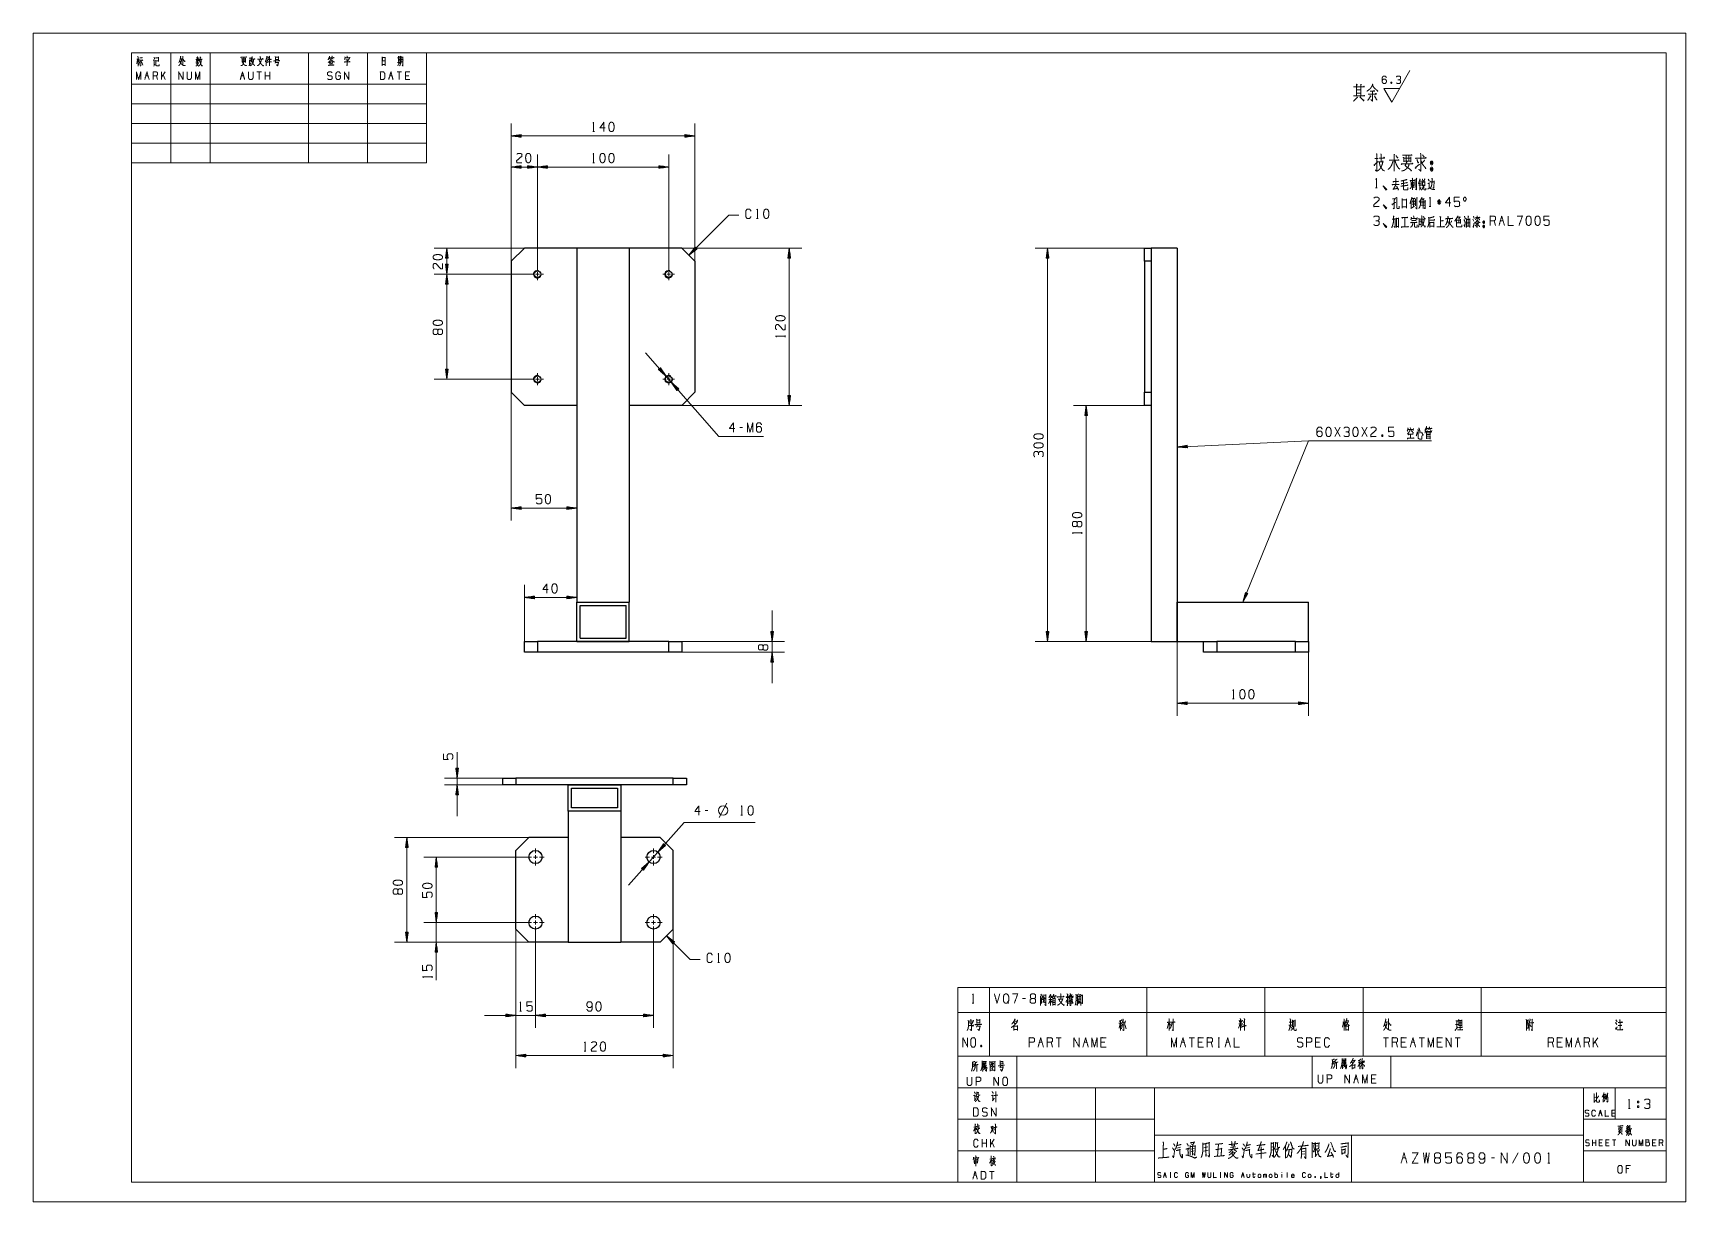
# Model space of a CAD drawing. Header units: millimetres. Extents: x 0 to 420, y 0 to 297.
import ezdxf

# ---------------------------------------------------------------- set-up
doc = ezdxf.new("R2010")
doc.units = ezdxf.units.MM
doc.layers.add('101', color=7, linetype='Continuous', true_color=0xffffff)

msp = doc.modelspace()

# ---------------------------------------------------------------- linework, layer by layer
at = {"layer": '101', "color": 133, "linetype": 'Continuous', "lineweight": 18}
for p, q in [((0, 297), (0, 0)), ((420, 297), (0, 297)), ((420, 0), (420, 297)), ((25, 292), (25, 5)), ((25, 292), (100, 292)), ((25, 292), (25, 264)), ((415, 292), (25, 292)), ((25, 292), (100, 292)), ((25, 292), (100, 292)), ((35, 292), (35, 264)), ((45, 292), (45, 264)), ((70, 292), (70, 264)), ((85, 292), (85, 264)), ((100, 292), (100, 264)), ((415, 5), (415, 292)), ((25, 284), (100, 284)), ((25, 279), (100, 279)), ((25, 274), (100, 274)), ((25, 269), (100, 269)), ((25, 264), (100, 264)), ((235, 37), (415, 37)), ((235, 37), (235, 5)), ((250, 37), (250, 5)), ((325, 37), (325, 29)), ((345, 37), (345, 29)), ((235, 29), (415, 29)), ((270, 29), (270, 5)), ((285, 29), (285, 5)), ((394, 29), (394, 5)), ((402, 29), (402, 21)), ((235, 21), (285, 21)), ((394, 21), (415, 21)), ((285, 17), (394, 17)), ((335, 17), (335, 5)), ((235, 13), (285, 13)), ((394, 13), (415, 13)), ((25, 5), (415, 5)), ((235, 5), (415, 5)), ((0, 0), (420, 0))]:
    msp.add_line(p, q, dxfattribs=at)
at = {"layer": '101', "color": 72, "linetype": 'Continuous', "lineweight": 18}
for p, q in [((26.57, 290.3), (26.35, 289.18)), ((26.36, 290.36), (26.98, 290.36)), ((26.69, 290.14), (26.91, 289.66)), ((30.74, 290.88), (30.87, 290.49)), ((31.13, 290.07), (31.22, 289.97)), ((37.42, 290.41), (37.77, 290.41)), ((41.69, 290.2), (41.43, 289.78)), ((41.53, 290.78), (41.66, 290.49)), ((41.88, 290.18), (42.11, 289.91)), ((42.14, 290.82), (41.95, 290.49)), ((53.11, 290.49), (53.99, 290.49)), ((53.11, 290.14), (53.98, 290.14)), ((54.01, 290.63), (54.01, 289.56)), ((55, 290.16), (55, 288.89)), ((55.02, 290.01), (55.35, 290.01)), ((55.4, 290.82), (55.37, 289.89)), ((59.27, 290.28), (59.27, 288.65)), ((61.56, 290.86), (62.32, 290.86)), ((61.56, 290.28), (62.32, 290.28)), ((61.73, 289.91), (61.56, 289.33)), ((62.33, 291.05), (62.33, 290.09)), ((76.04, 290.67), (76.21, 290.34)), ((92.86, 289.95), (93.25, 289.95)), ((93.22, 291.13), (93.33, 290.98)), ((27.11, 289.78), (26.88, 288.91)), ((27.56, 289.76), (27.87, 288.87)), ((28.66, 286.17), (29.22, 286.17)), ((30.65, 288.62), (30.93, 289.08)), ((31.62, 285.18), (31.34, 286.17)), ((32.63, 285.18), (32.63, 287.14)), ((33.59, 287.14), (32.63, 285.78)), ((33.59, 285.18), (33.04, 286.36)), ((41.4, 289.47), (42.16, 289.47)), ((52.94, 286.17), (53.49, 286.17)), ((53.1, 289.76), (53.98, 289.76)), ((58.02, 287.14), (56.9, 287.14)), ((57.46, 287.14), (57.46, 285.18)), ((59.02, 285.18), (59.02, 287.14)), ((60.14, 286.17), (59.02, 286.17)), ((60.14, 285.18), (60.14, 287.14)), ((61.6, 289.56), (62.33, 289.56)), ((75.31, 289.52), (75.48, 289.02)), ((75.35, 289.72), (76.07, 289.72)), ((75.6, 289.62), (75.76, 289.2)), ((76.13, 289.56), (75.92, 288.89)), ((90.65, 286.17), (91.2, 286.17)), ((93.6, 287.14), (92.49, 287.14)), ((92.92, 289.33), (92.65, 288.71)), ((93.05, 287.14), (93.05, 285.18)), ((93.18, 289.37), (93.28, 289.04)), ((93.75, 288.94), (94, 288.69)), ((95.45, 286.17), (94.61, 286.17)), ((142.22, 271.95), (142.64, 271.95)), ((340.92, 265.09), (341.82, 265.09)), ((142.22, 264.06), (142.64, 264.06)), ((341.82, 264.3), (342.96, 264.3)), ((341.13, 257.65), (341.55, 257.65)), ((350.2, 259.05), (350.87, 259.08)), ((350.55, 258.43), (350.87, 257.65)), ((351.15, 259.75), (351.3, 259.6)), ((351.21, 259.65), (351.21, 257.78)), ((351.49, 260.1), (351.63, 259.95)), ((354.38, 258.8), (354.7, 258.8)), ((354.52, 259.88), (354.73, 259.48)), ((350.2, 254.49), (350.2, 252.32)), ((350.39, 252.59), (351.05, 253.02)), ((350.76, 254.12), (350.76, 252.84)), ((350.89, 254.54), (351.07, 254.04)), ((351.52, 255.22), (351.77, 255.14)), ((352.6, 253.27), (353.71, 253.27)), ((352.63, 253.82), (353.73, 253.82)), ((352.74, 254.79), (353.43, 254.79)), ((353.52, 254.99), (353.18, 254.52)), ((354.79, 252.89), (355.21, 252.89)), ((357.77, 254.09), (356.76, 254.09)), ((356.94, 254.57), (357.61, 253.62)), ((357.59, 254.57), (356.94, 253.62)), ((357.26, 253.37), (357.26, 254.79)), ((183.83, 249.88), (184.25, 249.88)), ((348.58, 250.1), (348.58, 247.75)), ((348.58, 250.08), (348.58, 247.75)), ((350.76, 250.53), (350.91, 250)), ((352.25, 249.2), (352.69, 249.2)), ((353.24, 250.38), (353.47, 250.1)), ((354.95, 248.83), (355.9, 248.83)), ((354.95, 247.9), (355.92, 247.9)), ((355.9, 249.03), (355.9, 247.65)), ((365.82, 249.68), (366.08, 249.18)), ((365.99, 250.48), (366.22, 249.9)), ((366.45, 247.98), (366.81, 248.3)), ((366.81, 250.1), (366.54, 249.55)), ((366.56, 248.78), (366.81, 248.45)), ((366.95, 250.55), (366.95, 249.6)), ((367.37, 248.83), (367.09, 248.5)), ((371.61, 248.13), (371.27, 249.33)), ((372.88, 249.33), (373.55, 249.33)), ((191.07, 219.76), (191.07, 220.19)), ((180.24, 196.79), (179.57, 196.79)), ((332.15, 194.45), (330.8, 196.83)), ((330.8, 194.45), (332.15, 196.83)), ((338.98, 194.45), (337.63, 196.83)), ((337.63, 194.45), (338.98, 196.83)), ((342.77, 194.9), (342.93, 194.48)), ((349.94, 196.8), (350.11, 196.4)), ((350.8, 196.55), (350.7, 196.05)), ((353.82, 195.8), (355.35, 195.8)), ((354.08, 196.45), (354.28, 196)), ((354.08, 195.6), (354.08, 193.88)), ((354.08, 194.1), (355, 194.1)), ((354.1, 195.03), (354.98, 195.03)), ((354.1, 194.58), (355, 194.58)), ((354.12, 195.4), (354.98, 195.4)), ((354.93, 196.4), (355.09, 195.98)), ((354.98, 195.58), (354.98, 194.9)), ((355.04, 194.75), (355.04, 193.85)), ((355.39, 195.98), (355.27, 195.5)), ((266.49, 169.76), (266.49, 170.19)), ((304.81, 127.8), (305.24, 127.8)), ((174.31, 97.65), (176.31, 101.3)), ((171.47, 99.48), (170.8, 99.48)), ((179.86, 98.28), (180.29, 98.28)), ((174, 60.81), (174.42, 60.81)), ((101.38, 56.97), (101.38, 57.39)), ((235, 54.46), (243, 54.46)), ((235, 54.46), (235, 48.11)), ((238.67, 50.48), (239.09, 50.48)), ((243, 54.46), (243, 48.11)), ((243, 54.46), (283, 54.46)), ((252.14, 51.68), (251.46, 51.68)), ((255.98, 52.35), (255.98, 49.95)), ((256.04, 52.82), (256.35, 52.45)), ((256.26, 51.53), (256.26, 50.43)), ((256.51, 52.53), (257.38, 52.53)), ((257.02, 51.38), (256.57, 50.65)), ((256.87, 52.22), (257.01, 51.78)), ((258.42, 52.3), (259, 52.3)), ((259.12, 50.65), (259.71, 50.65)), ((263.15, 52.18), (264.21, 52.18)), ((263.2, 52.7), (263.39, 52.38)), ((263.34, 52.03), (263.34, 51.43)), ((263.38, 51.9), (263.92, 51.9)), ((263.38, 51.55), (263.92, 51.55)), ((264.08, 52.68), (263.78, 52.33)), ((263.94, 52), (263.94, 51.5)), ((264.26, 52.35), (264.17, 51.85)), ((265.05, 51.85), (265.34, 51.85)), ((265.07, 51.18), (265.32, 51.18)), ((265.46, 51.5), (266.04, 51.5)), ((265.49, 52.18), (266.06, 52.18)), ((283, 54.46), (313, 54.46)), ((283, 54.46), (283, 48.11)), ((313, 54.46), (338, 54.46)), ((313, 54.46), (313, 48.11)), ((338, 54.46), (368, 54.46)), ((338, 54.46), (338, 48.11)), ((368, 54.46), (415, 54.46)), ((368, 54.46), (368, 48.11)), ((415, 54.46), (415, 48.11)), ((123.69, 48.49), (124.12, 48.49)), ((235, 48.11), (243, 48.11)), ((235, 48.11), (235, 37)), ((239.76, 46.22), (240.58, 46.22)), ((240.59, 46.45), (240.59, 45.3)), ((243, 48.11), (283, 48.11)), ((243, 48.11), (243, 37)), ((283, 48.11), (313, 48.11)), ((283, 48.11), (283, 37)), ((307.33, 46.2), (307.61, 45.62)), ((313, 48.11), (338, 48.11)), ((313, 48.11), (313, 37)), ((320.7, 46.25), (320.7, 44.55)), ((338, 48.11), (338, 37)), ((338, 48.11), (368, 48.11)), ((368, 48.11), (368, 37)), ((368, 48.11), (415, 48.11)), ((380.84, 46.45), (381.02, 46.3)), ((402.21, 46.3), (402.51, 45.75)), ((415, 48.11), (415, 37)), ((239.76, 45.53), (240.58, 45.53)), ((239.95, 45.08), (239.76, 44.38)), ((239.81, 44.65), (240.59, 44.65)), ((249.23, 45.65), (249.55, 45.17)), ((275.88, 45.4), (276.64, 45.4)), ((276.21, 45.35), (275.95, 44.13)), ((276.35, 46.08), (276.35, 43.55)), ((276.39, 45.17), (276.6, 44.7)), ((276.87, 45.12), (276.55, 44)), ((276.78, 45.68), (277.56, 45.68)), ((276.8, 45.17), (276.94, 44.95)), ((277.38, 45.08), (277.79, 43.98)), ((277.63, 45.98), (277.45, 45.35)), ((288.6, 45.62), (288.21, 44.08)), ((288.74, 45.35), (289.04, 44.9)), ((306.72, 45.25), (306.32, 44.17)), ((306.37, 45.25), (307.18, 45.25)), ((306.49, 46.18), (306.62, 45.6)), ((306.87, 45.25), (307.18, 44.77)), ((307.15, 46.18), (306.94, 45.53)), ((307.31, 45.37), (307.52, 44.92)), ((319.06, 44.95), (319.87, 44.95)), ((319.15, 45.65), (319.82, 45.65)), ((320.1, 46.03), (320.7, 46.03)), ((333.02, 45.6), (332.74, 44.45)), ((343.6, 45.68), (344.03, 45.68)), ((361.81, 45.95), (361.81, 44.13)), ((362.25, 45.48), (363.03, 45.48)), ((379.52, 46.1), (379.87, 46.1)), ((380.17, 45.6), (380.17, 43.53)), ((402.12, 45.6), (402.42, 45.12)), ((140.05, 38.29), (140.48, 38.29)), ((240.85, 39.81), (240.99, 39.39)), ((255.72, 40.56), (256.39, 40.56)), ((259, 39.36), (258.67, 40.56)), ((261.28, 41.74), (259.94, 41.74)), ((260.61, 41.74), (260.61, 39.36)), ((267.1, 40.56), (267.77, 40.56)), ((272.33, 40.56), (271.32, 40.56)), ((291.86, 40.56), (292.53, 40.56)), ((295.14, 41.74), (293.8, 41.74)), ((294.47, 41.74), (294.47, 39.36)), ((297.08, 40.56), (296.08, 40.56)), ((299.7, 39.36), (299.36, 40.56)), ((301.12, 41.74), (301.46, 41.74)), ((301.12, 39.36), (301.46, 39.36)), ((301.3, 41.74), (301.3, 39.36)), ((303.24, 40.56), (303.91, 40.56)), ((326.85, 40.56), (325.84, 40.56)), ((344.45, 41.74), (343.11, 41.74)), ((343.78, 41.74), (343.78, 39.36)), ((346.73, 39.36), (346.39, 40.56)), ((348.67, 40.56), (347.66, 40.56)), ((350.27, 40.56), (350.94, 40.56)), ((353.56, 41.74), (352.21, 41.74)), ((352.88, 41.74), (352.88, 39.36)), ((357.77, 40.56), (356.76, 40.56)), ((362.66, 41.74), (361.32, 41.74)), ((361.99, 41.74), (361.99, 39.36)), ((386.37, 39.36), (386.04, 40.56)), ((388.31, 40.56), (387.31, 40.56)), ((392.19, 40.56), (392.87, 40.56)), ((395.48, 39.36), (395.14, 40.56)), ((397.58, 41.74), (396.41, 40.09)), ((396.41, 39.36), (396.41, 41.74)), ((397.58, 39.36), (396.91, 40.79)), ((235, 37), (243, 37)), ((241.5, 33.66), (242.04, 33.81)), ((241.79, 35.05), (241.78, 33.74)), ((243, 37), (283, 37)), ((283, 37), (313, 37)), ((313, 37), (338, 37)), ((332.92, 34.28), (333.47, 34.43)), ((333.22, 35.67), (333.2, 34.36)), ((336.72, 35.38), (337.43, 35.58)), ((338, 37), (368, 37)), ((368, 37), (415, 37)), ((335.89, 31.26), (336.48, 31.26)), ((341.01, 31.26), (340.12, 31.26)), ((396.78, 26.5), (397.1, 26.62)), ((398.04, 22.56), (398.48, 22.56)), ((401.88, 22.56), (401.21, 22.56)), ((405.37, 23.74), (405.8, 23.74)), ((407.69, 24.46), (407.69, 23.99)), ((407.69, 24.46), (408.02, 24.46)), ((239.62, 19.15), (239.06, 19.01)), ((239.43, 18.9), (239.63, 18.63)), ((404.78, 18.63), (405.57, 18.79)), ((405.68, 18.57), (406.23, 18.69)), ((241.17, 13.94), (241.17, 15.91)), ((242.28, 14.94), (241.17, 14.94)), ((242.28, 13.94), (242.28, 15.91)), ((243.29, 13.94), (243.29, 15.91)), ((244.25, 15.91), (243.29, 14.54)), ((244.25, 13.94), (243.7, 15.12)), ((290.64, 13.69), (291.54, 13.94)), ((294.25, 13.42), (295.03, 13.59)), ((294.25, 12.8), (295.08, 13)), ((297.47, 12.9), (298.59, 13.18)), ((298.54, 14.01), (297.49, 13.73)), ((301.25, 14.63), (300.98, 11.62)), ((304.3, 13.8), (305.66, 14.04)), ((308.32, 13.69), (309.22, 13.94)), ((315.02, 14.01), (314.63, 13.94)), ((315, 13.25), (314.63, 13.14)), ((323.17, 12.9), (322.32, 12.8)), ((323.85, 14.45), (323.66, 14.35)), ((326.44, 14.25), (325.93, 14.18)), ((396.24, 14.25), (396.24, 15.82)), ((397.13, 15.04), (396.24, 15.04)), ((397.13, 14.25), (397.13, 15.82)), ((398.6, 15.04), (397.94, 15.04)), ((400.3, 15.04), (399.63, 15.04)), ((402.22, 15.82), (401.33, 15.82)), ((401.78, 15.82), (401.78, 14.25)), ((412.18, 15.04), (411.51, 15.04)), ((414.1, 14.25), (413.88, 15.04)), ((239.32, 10.28), (239.85, 10.36)), ((243.7, 10.96), (243.12, 10.84)), ((243.49, 10.67), (243.68, 10.43)), ((322.32, 12.14), (323.17, 12.25)), ((348, 11.17), (348.74, 11.17)), ((371.37, 11.17), (370.63, 11.17)), ((377.4, 12.47), (375.92, 9.85)), ((384.91, 9.85), (385.38, 9.85)), ((405.52, 8.46), (404.84, 8.46)), ((239.1, 6.79), (239.66, 6.79)), ((244.18, 7.77), (243.07, 7.77)), ((243.62, 7.77), (243.62, 5.8)), ((287.41, 6.84), (287.78, 6.84)), ((288.91, 7.48), (289.1, 7.48)), ((288.91, 6.17), (289.1, 6.17)), ((289.01, 7.48), (289.01, 6.17)), ((301.64, 7.48), (301.83, 7.48)), ((301.64, 6.17), (301.83, 6.17)), ((301.74, 7.48), (301.74, 6.17)), ((307.21, 6.84), (307.58, 6.84)), ((309.85, 7.04), (310.59, 7.04)), ((312.68, 6.17), (312.68, 7.04)), ((315.51, 6.52), (315.51, 7.48)), ((317.3, 7.04), (317.3, 6.17)), ((318.71, 7.5), (318.71, 6.17)), ((329.66, 7.04), (330.39, 7.04))]:
    msp.add_line(p, q, dxfattribs=at)
at = {"layer": '101', "color": 43, "linetype": 'Continuous', "lineweight": 18}
for p, q in [((345.26, 279.45), (349.88, 287.45)), ((345.26, 279.45), (343.25, 282.95)), ((343.25, 282.95), (347.28, 282.95)), ((345.08, 284.54), (345.21, 284.21))]:
    msp.add_line(p, q, dxfattribs=at)
at = {"layer": '101', "color": 22, "linetype": 'Continuous', "lineweight": 18}
for p, q in [((121.51, 239.05), (121.51, 274.04)), ((168.17, 239.05), (168.17, 274.04)), ((124.05, 271.2), (121.51, 270.86)), ((121.51, 270.86), (124.05, 270.53)), ((168.17, 270.86), (121.51, 270.86)), ((124.05, 270.89), (121.7, 270.89)), ((124.05, 270.84), (121.7, 270.84)), ((124.05, 270.94), (122.09, 270.94)), ((124.05, 270.79), (122.09, 270.79)), ((124.05, 270.99), (122.47, 270.99)), ((124.05, 270.73), (122.47, 270.73)), ((124.05, 271.04), (122.86, 271.04)), ((124.05, 270.68), (122.86, 270.68)), ((124.05, 271.09), (123.24, 271.09)), ((124.05, 270.63), (123.24, 270.63)), ((124.05, 271.14), (123.63, 271.14)), ((124.05, 270.58), (123.63, 270.58)), ((124.05, 271.19), (124.01, 271.19)), ((124.05, 271.19), (124.01, 271.19)), ((124.05, 270.53), (124.01, 270.53)), ((124.05, 270.53), (124.01, 270.53)), ((124.05, 270.53), (124.05, 271.2)), ((165.63, 271.2), (165.63, 270.53)), ((168.17, 270.86), (165.63, 271.2)), ((165.63, 271.19), (165.66, 271.19)), ((165.63, 271.19), (165.66, 271.19)), ((165.63, 271.14), (166.05, 271.14)), ((165.63, 271.09), (166.44, 271.09)), ((165.63, 271.04), (166.82, 271.04)), ((165.63, 270.99), (167.21, 270.99)), ((165.63, 270.94), (167.59, 270.94)), ((165.63, 270.89), (167.98, 270.89)), ((165.63, 270.53), (168.17, 270.86)), ((165.63, 270.84), (167.98, 270.84)), ((165.63, 270.79), (167.59, 270.79)), ((165.63, 270.73), (167.21, 270.73)), ((165.63, 270.68), (166.82, 270.68)), ((165.63, 270.63), (166.44, 270.63)), ((165.63, 270.58), (166.05, 270.58)), ((165.63, 270.53), (165.66, 270.53)), ((165.63, 270.53), (165.66, 270.53)), ((121.51, 239.05), (121.51, 266.14)), ((128.17, 237.22), (128.17, 266.14)), ((128.17, 237.22), (128.17, 266.14)), ((161.51, 237.22), (161.51, 266.14)), ((124.05, 263.3), (121.51, 262.96)), ((121.51, 262.96), (124.05, 262.63)), ((128.17, 262.96), (121.51, 262.96)), ((124.05, 262.99), (121.7, 262.99)), ((124.05, 262.94), (121.7, 262.94)), ((124.05, 263.04), (122.09, 263.04)), ((124.05, 262.89), (122.09, 262.89)), ((124.05, 263.09), (122.47, 263.09)), ((124.05, 262.84), (122.47, 262.84)), ((124.05, 263.14), (122.86, 263.14)), ((124.05, 262.79), (122.86, 262.79)), ((124.05, 263.19), (123.24, 263.19)), ((124.05, 262.73), (123.24, 262.73)), ((124.05, 263.24), (123.63, 263.24)), ((124.05, 262.68), (123.63, 262.68)), ((124.05, 263.29), (124.01, 263.29)), ((124.05, 263.29), (124.01, 263.29)), ((124.05, 262.63), (124.01, 262.63)), ((124.05, 262.63), (124.01, 262.63)), ((124.05, 262.63), (124.05, 263.3)), ((125.63, 263.3), (125.63, 262.63)), ((128.17, 262.96), (125.63, 263.3)), ((125.63, 263.29), (125.66, 263.29)), ((125.63, 263.29), (125.66, 263.29)), ((125.63, 263.24), (126.05, 263.24)), ((125.63, 263.19), (126.44, 263.19)), ((125.63, 263.14), (126.82, 263.14)), ((125.63, 263.09), (127.21, 263.09)), ((125.63, 263.04), (127.59, 263.04)), ((125.63, 262.99), (127.98, 262.99)), ((125.63, 262.63), (128.17, 262.96)), ((125.63, 262.94), (127.98, 262.94)), ((125.63, 262.89), (127.59, 262.89)), ((125.63, 262.84), (127.21, 262.84)), ((125.63, 262.79), (126.82, 262.79)), ((125.63, 262.73), (126.44, 262.73)), ((125.63, 262.68), (126.05, 262.68)), ((125.63, 262.63), (125.66, 262.63)), ((125.63, 262.63), (125.66, 262.63)), ((130.71, 263.3), (128.17, 262.96)), ((128.17, 262.96), (130.71, 262.63)), ((128.17, 262.96), (161.51, 262.96)), ((130.71, 262.99), (128.37, 262.99)), ((130.71, 262.94), (128.37, 262.94)), ((130.71, 263.04), (128.75, 263.04)), ((130.71, 262.89), (128.75, 262.89)), ((130.71, 263.09), (129.14, 263.09)), ((130.71, 262.84), (129.14, 262.84)), ((130.71, 263.14), (129.52, 263.14)), ((130.71, 262.79), (129.52, 262.79)), ((130.71, 263.19), (129.91, 263.19)), ((130.71, 262.73), (129.91, 262.73)), ((130.71, 263.24), (130.3, 263.24)), ((130.71, 262.68), (130.3, 262.68)), ((130.71, 263.29), (130.68, 263.29)), ((130.71, 263.29), (130.68, 263.29)), ((130.71, 262.63), (130.68, 262.63)), ((130.71, 262.63), (130.68, 262.63)), ((130.71, 262.63), (130.71, 263.3)), ((158.97, 263.3), (158.97, 262.63)), ((161.51, 262.96), (158.97, 263.3)), ((158.97, 263.29), (159, 263.29)), ((158.97, 263.29), (159, 263.29)), ((158.97, 263.24), (159.38, 263.24)), ((158.97, 263.19), (159.77, 263.19)), ((158.97, 263.14), (160.16, 263.14)), ((158.97, 263.09), (160.54, 263.09)), ((158.97, 263.04), (160.93, 263.04)), ((158.97, 262.99), (161.31, 262.99)), ((158.97, 262.63), (161.51, 262.96)), ((158.97, 262.94), (161.31, 262.94)), ((158.97, 262.89), (160.93, 262.89)), ((158.97, 262.84), (160.54, 262.84)), ((158.97, 262.79), (160.16, 262.79)), ((158.97, 262.73), (159.77, 262.73)), ((158.97, 262.68), (159.38, 262.68)), ((158.97, 262.63), (159, 262.63)), ((158.97, 262.63), (159, 262.63)), ((176.79, 250.69), (166.66, 240.56)), ((176.79, 250.69), (179.33, 250.69)), ((124.84, 242.38), (101.96, 242.38)), ((105.13, 242.38), (104.8, 239.84)), ((104.8, 239.84), (104.8, 239.87)), ((104.8, 239.84), (104.8, 239.87)), ((104.8, 239.84), (105.47, 239.84)), ((104.86, 239.84), (104.86, 240.26)), ((104.91, 239.84), (104.91, 240.65)), ((104.96, 239.84), (104.96, 241.03)), ((105.01, 239.84), (105.01, 241.42)), ((105.06, 239.84), (105.06, 241.8)), ((105.11, 239.84), (105.11, 242.19)), ((105.13, 235.72), (105.13, 242.38)), ((105.47, 239.84), (105.13, 242.38)), ((105.16, 239.84), (105.16, 242.19)), ((105.21, 239.84), (105.21, 241.8)), ((105.26, 239.84), (105.26, 241.42)), ((105.31, 239.84), (105.31, 241.03)), ((105.36, 239.84), (105.36, 240.65)), ((105.41, 239.84), (105.41, 240.26)), ((105.47, 239.84), (105.47, 239.87)), ((105.47, 239.84), (105.47, 239.87)), ((164.84, 242.38), (195.34, 242.38)), ((168.22, 242.6), (166.66, 240.56)), ((166.66, 240.56), (168.69, 242.12)), ((168.44, 242.38), (166.78, 240.72)), ((168.47, 242.34), (166.81, 240.68)), ((168.4, 242.41), (167.01, 241.03)), ((168.51, 242.31), (167.12, 240.92)), ((168.36, 242.45), (167.25, 241.34)), ((168.54, 242.27), (167.43, 241.16)), ((168.33, 242.49), (167.49, 241.65)), ((168.29, 242.52), (167.72, 241.95)), ((168.58, 242.23), (167.74, 241.39)), ((168.26, 242.56), (167.96, 242.26)), ((168.62, 242.2), (168.05, 241.63)), ((168.22, 242.59), (168.2, 242.57)), ((168.22, 242.59), (168.2, 242.57)), ((168.69, 242.12), (168.22, 242.6)), ((168.65, 242.16), (168.36, 241.87)), ((168.69, 242.13), (168.67, 242.1)), ((168.69, 242.13), (168.67, 242.1)), ((192.16, 242.38), (191.83, 239.84)), ((191.83, 239.84), (191.83, 239.87)), ((191.83, 239.84), (191.83, 239.87)), ((191.83, 239.84), (192.49, 239.84)), ((191.88, 239.84), (191.88, 240.26)), ((191.93, 239.84), (191.93, 240.65)), ((191.98, 239.84), (191.98, 241.03)), ((192.03, 239.84), (192.03, 241.42)), ((192.08, 239.84), (192.08, 241.8)), ((192.14, 239.84), (192.14, 242.19)), ((192.49, 239.84), (192.16, 242.38)), ((192.16, 242.38), (192.16, 202.38)), ((192.19, 239.84), (192.19, 242.19)), ((192.24, 239.84), (192.24, 241.8)), ((192.29, 239.84), (192.29, 241.42)), ((192.34, 239.84), (192.34, 241.03)), ((192.39, 239.84), (192.39, 240.65)), ((192.44, 239.84), (192.44, 240.26)), ((192.49, 239.84), (192.49, 239.87)), ((192.49, 239.84), (192.49, 239.87)), ((284.1, 242.38), (254.61, 242.38)), ((257.79, 242.38), (257.46, 239.84)), ((257.46, 239.84), (257.46, 239.87)), ((257.46, 239.84), (257.46, 239.87)), ((257.46, 239.84), (258.12, 239.84)), ((257.51, 239.84), (257.51, 240.26)), ((257.56, 239.84), (257.56, 240.65)), ((257.61, 239.84), (257.61, 241.03)), ((257.66, 239.84), (257.66, 241.42)), ((257.71, 239.84), (257.71, 241.8)), ((257.76, 239.84), (257.76, 242.19)), ((257.79, 242.38), (257.79, 142.38)), ((258.12, 239.84), (257.79, 242.38)), ((257.81, 239.84), (257.81, 242.19)), ((257.87, 239.84), (257.87, 241.8)), ((257.92, 239.84), (257.92, 241.42)), ((257.97, 239.84), (257.97, 241.03)), ((258.02, 239.84), (258.02, 240.65)), ((258.07, 239.84), (258.07, 240.26)), ((258.12, 239.84), (258.12, 239.87)), ((258.12, 239.84), (258.12, 239.87)), ((126.67, 235.72), (101.96, 235.72)), ((126.67, 235.72), (101.96, 235.72)), ((104.8, 238.26), (104.8, 238.22)), ((104.8, 238.26), (105.13, 235.72)), ((104.8, 238.26), (104.8, 238.22)), ((105.47, 238.26), (104.8, 238.26)), ((105.13, 235.72), (104.8, 233.18)), ((104.86, 238.26), (104.86, 237.84)), ((104.91, 238.26), (104.91, 237.45)), ((104.96, 238.26), (104.96, 237.07)), ((105.01, 238.26), (105.01, 236.68)), ((105.06, 238.26), (105.06, 236.3)), ((105.11, 238.26), (105.11, 235.91)), ((105.11, 233.18), (105.11, 235.52)), ((105.13, 235.72), (105.47, 238.26)), ((105.13, 235.72), (105.13, 209.05)), ((105.47, 233.18), (105.13, 235.72)), ((105.16, 238.26), (105.16, 235.91)), ((105.16, 233.18), (105.16, 235.52)), ((105.21, 238.26), (105.21, 236.3)), ((105.26, 238.26), (105.26, 236.68)), ((105.31, 238.26), (105.31, 237.07)), ((105.36, 238.26), (105.36, 237.45)), ((105.41, 238.26), (105.41, 237.84)), ((105.47, 238.26), (105.47, 238.22)), ((105.47, 238.26), (105.47, 238.22)), ((104.8, 233.18), (104.8, 233.21)), ((104.8, 233.18), (104.8, 233.21)), ((104.8, 233.18), (105.47, 233.18)), ((104.86, 233.18), (104.86, 233.59)), ((104.91, 233.18), (104.91, 233.98)), ((104.96, 233.18), (104.96, 234.37)), ((105.01, 233.18), (105.01, 234.75)), ((105.06, 233.18), (105.06, 235.14)), ((105.21, 233.18), (105.21, 235.14)), ((105.26, 233.18), (105.26, 234.75)), ((105.31, 233.18), (105.31, 234.37)), ((105.36, 233.18), (105.36, 233.98)), ((105.41, 233.18), (105.41, 233.59)), ((105.47, 233.18), (105.47, 233.21)), ((105.47, 233.18), (105.47, 233.21)), ((155.62, 215.78), (174.24, 194.5)), ((104.8, 211.59), (104.8, 211.56)), ((104.8, 211.59), (104.8, 211.56)), ((105.47, 211.59), (104.8, 211.59)), ((104.8, 211.59), (105.13, 209.05)), ((104.86, 211.59), (104.86, 211.17)), ((104.91, 211.59), (104.91, 210.79)), ((104.96, 211.59), (104.96, 210.4)), ((105.01, 211.59), (105.01, 210.01)), ((105.06, 211.59), (105.06, 209.63)), ((105.11, 211.59), (105.11, 209.24)), ((105.13, 209.05), (105.47, 211.59)), ((105.16, 211.59), (105.16, 209.24)), ((105.21, 211.59), (105.21, 209.63)), ((105.26, 211.59), (105.26, 210.01)), ((105.31, 211.59), (105.31, 210.4)), ((105.36, 211.59), (105.36, 210.79)), ((105.41, 211.59), (105.41, 211.17)), ((105.47, 211.59), (105.47, 211.56)), ((105.47, 211.59), (105.47, 211.56)), ((159.43, 211.93), (158.92, 211.49)), ((158.92, 211.49), (160.85, 209.8)), ((158.93, 211.5), (158.95, 211.47)), ((158.93, 211.5), (158.95, 211.47)), ((158.96, 211.53), (159.24, 211.22)), ((159, 211.56), (159.53, 210.96)), ((159.04, 211.6), (159.82, 210.7)), ((159.08, 211.63), (160.12, 210.44)), ((159.12, 211.66), (160.41, 210.19)), ((159.16, 211.7), (160.7, 209.93)), ((159.19, 211.73), (160.74, 209.96)), ((159.23, 211.76), (160.52, 210.29)), ((159.27, 211.8), (160.31, 210.61)), ((159.31, 211.83), (160.09, 210.94)), ((159.35, 211.86), (159.88, 211.26)), ((159.39, 211.9), (159.66, 211.58)), ((159.42, 211.93), (159.44, 211.91)), ((159.42, 211.93), (159.44, 211.91)), ((160.85, 209.8), (159.43, 211.93)), ((126.67, 209.05), (101.96, 209.05)), ((162.16, 208.3), (163.59, 206.17)), ((164.09, 206.61), (162.16, 208.3)), ((163.82, 206.37), (162.27, 208.14)), ((163.86, 206.4), (162.31, 208.17)), ((163.78, 206.34), (162.49, 207.81)), ((163.9, 206.44), (162.6, 207.91)), ((163.74, 206.3), (162.7, 207.49)), ((163.93, 206.47), (162.9, 207.65)), ((163.7, 206.27), (162.92, 207.16)), ((163.67, 206.24), (163.14, 206.84)), ((163.97, 206.5), (163.19, 207.4)), ((163.63, 206.2), (163.35, 206.52)), ((164.01, 206.54), (163.48, 207.14)), ((163.59, 206.17), (163.57, 206.19)), ((163.59, 206.17), (163.57, 206.19)), ((163.59, 206.17), (164.09, 206.61)), ((164.05, 206.57), (163.77, 206.88)), ((164.09, 206.6), (164.07, 206.63)), ((164.09, 206.6), (164.07, 206.63)), ((121.51, 205.72), (121.51, 173.13)), ((164.84, 202.38), (195.34, 202.38)), ((191.83, 204.92), (192.16, 202.38)), ((192.49, 204.92), (191.83, 204.92)), ((191.83, 204.92), (191.83, 204.89)), ((191.83, 204.92), (191.83, 204.89)), ((191.88, 204.92), (191.88, 204.51)), ((191.93, 204.92), (191.93, 204.12)), ((191.98, 204.92), (191.98, 203.73)), ((192.03, 204.92), (192.03, 203.35)), ((192.08, 204.92), (192.08, 202.96)), ((192.14, 204.92), (192.14, 202.58)), ((192.16, 202.38), (192.49, 204.92)), ((192.19, 204.92), (192.19, 202.58)), ((192.24, 204.92), (192.24, 202.96)), ((192.29, 204.92), (192.29, 203.35)), ((192.34, 204.92), (192.34, 203.73)), ((192.39, 204.92), (192.39, 204.12)), ((192.44, 204.92), (192.44, 204.51)), ((192.49, 204.92), (192.49, 204.89)), ((192.49, 204.92), (192.49, 204.89)), ((282.43, 202.38), (264.4, 202.38)), ((267.58, 202.38), (267.24, 199.84)), ((267.5, 199.84), (267.5, 201.8)), ((267.55, 199.84), (267.55, 202.19)), ((267.91, 199.84), (267.58, 202.38)), ((267.58, 202.38), (267.58, 142.38)), ((267.6, 199.84), (267.6, 202.19)), ((267.65, 199.84), (267.65, 201.8)), ((267.24, 199.84), (267.91, 199.84)), ((267.25, 199.84), (267.25, 199.87)), ((267.25, 199.84), (267.25, 199.87)), ((267.3, 199.84), (267.3, 200.26)), ((267.35, 199.84), (267.35, 200.65)), ((267.4, 199.84), (267.4, 201.03)), ((267.45, 199.84), (267.45, 201.42)), ((267.7, 199.84), (267.7, 201.42)), ((267.76, 199.84), (267.76, 201.03)), ((267.81, 199.84), (267.81, 200.65)), ((267.86, 199.84), (267.86, 200.26)), ((267.91, 199.84), (267.91, 199.87)), ((267.91, 199.84), (267.91, 199.87)), ((174.24, 194.5), (185.57, 194.5)), ((324.07, 193.36), (290.76, 191.82)), ((324.07, 193.36), (307.43, 152.38)), ((326.07, 193.36), (324.07, 193.36)), ((326.07, 193.36), (324.07, 193.36)), ((326.07, 193.36), (355.35, 193.36)), ((293.29, 192.27), (290.76, 191.82)), ((290.76, 191.82), (293.32, 191.61)), ((293.3, 191.97), (290.96, 191.86)), ((293.3, 191.92), (290.96, 191.81)), ((293.3, 192.02), (291.34, 191.93)), ((293.31, 191.86), (291.35, 191.77)), ((293.3, 192.07), (291.72, 191.99)), ((293.31, 191.81), (291.73, 191.74)), ((293.29, 192.12), (292.11, 192.06)), ((293.31, 191.76), (292.12, 191.71)), ((293.29, 192.17), (292.49, 192.13)), ((293.31, 191.71), (292.51, 191.68)), ((293.29, 192.22), (292.87, 192.2)), ((293.31, 191.66), (292.9, 191.64)), ((293.29, 192.27), (293.25, 192.27)), ((293.29, 192.27), (293.25, 192.27)), ((293.32, 191.61), (293.29, 192.27)), ((293.32, 191.61), (293.29, 191.61)), ((293.32, 191.61), (293.29, 191.61)), ((124.05, 176.64), (121.51, 176.3)), ((124.05, 176.43), (122.47, 176.43)), ((124.05, 176.48), (122.86, 176.48)), ((124.05, 176.53), (123.24, 176.53)), ((124.05, 176.58), (123.63, 176.58)), ((124.05, 176.63), (124.01, 176.63)), ((124.05, 176.63), (124.01, 176.63)), ((124.05, 175.97), (124.05, 176.64)), ((135.63, 176.64), (135.63, 175.97)), ((138.17, 176.3), (135.63, 176.64)), ((135.63, 176.63), (135.66, 176.63)), ((135.63, 176.63), (135.66, 176.63)), ((135.63, 176.58), (136.05, 176.58)), ((135.63, 176.53), (136.44, 176.53)), ((135.63, 176.48), (136.82, 176.48)), ((135.63, 176.43), (137.21, 176.43)), ((121.51, 176.3), (124.05, 175.97)), ((121.51, 176.3), (138.17, 176.3)), ((124.05, 176.33), (121.7, 176.33)), ((124.05, 176.28), (121.7, 176.28)), ((124.05, 176.38), (122.09, 176.38)), ((124.05, 176.23), (122.09, 176.23)), ((124.05, 176.18), (122.47, 176.18)), ((124.05, 176.13), (122.86, 176.13)), ((124.05, 176.08), (123.24, 176.08)), ((124.05, 176.02), (123.63, 176.02)), ((124.05, 175.97), (124.01, 175.97)), ((124.05, 175.97), (124.01, 175.97)), ((135.63, 176.38), (137.59, 176.38)), ((135.63, 176.33), (137.98, 176.33)), ((135.63, 175.97), (138.17, 176.3)), ((135.63, 176.28), (137.98, 176.28)), ((135.63, 176.23), (137.59, 176.23)), ((135.63, 176.18), (137.21, 176.18)), ((135.63, 176.13), (136.82, 176.13)), ((135.63, 176.08), (136.44, 176.08)), ((135.63, 176.02), (136.05, 176.02)), ((135.63, 175.97), (135.66, 175.97)), ((135.63, 175.97), (135.66, 175.97)), ((124.84, 142.38), (124.84, 156.78)), ((127.38, 153.94), (124.84, 153.6)), ((124.84, 153.6), (138.17, 153.6)), ((124.84, 153.6), (127.38, 153.27)), ((127.38, 153.63), (125.03, 153.63)), ((127.38, 153.58), (125.03, 153.58)), ((127.38, 153.68), (125.42, 153.68)), ((127.38, 153.53), (125.42, 153.53)), ((127.38, 153.73), (125.8, 153.73)), ((127.38, 153.48), (125.8, 153.48)), ((127.38, 153.78), (126.19, 153.78)), ((127.38, 153.42), (126.19, 153.42)), ((127.38, 153.83), (126.58, 153.83)), ((127.38, 153.37), (126.58, 153.37)), ((127.38, 153.88), (126.96, 153.88)), ((127.38, 153.32), (126.96, 153.32)), ((127.38, 153.93), (127.35, 153.93)), ((127.38, 153.93), (127.35, 153.93)), ((127.38, 153.27), (127.35, 153.27)), ((127.38, 153.27), (127.35, 153.27)), ((127.38, 153.27), (127.38, 153.94)), ((138.17, 153.6), (135.63, 153.94)), ((135.63, 153.94), (135.63, 153.27)), ((135.63, 153.93), (135.66, 153.93)), ((135.63, 153.93), (135.66, 153.93)), ((135.63, 153.88), (136.05, 153.88)), ((135.63, 153.83), (136.44, 153.83)), ((135.63, 153.78), (136.82, 153.78)), ((135.63, 153.73), (137.21, 153.73)), ((135.63, 153.68), (137.59, 153.68)), ((135.63, 153.63), (137.98, 153.63)), ((135.63, 153.27), (138.17, 153.6)), ((135.63, 153.58), (137.98, 153.58)), ((135.63, 153.53), (137.59, 153.53)), ((135.63, 153.48), (137.21, 153.48)), ((135.63, 153.42), (136.82, 153.42)), ((135.63, 153.37), (136.44, 153.37)), ((135.63, 153.32), (136.05, 153.32)), ((135.63, 153.27), (135.66, 153.27)), ((135.63, 153.27), (135.66, 153.27)), ((138.17, 152.38), (138.17, 150.43)), ((308.08, 154.86), (307.43, 152.38)), ((307.43, 152.38), (308.7, 154.61)), ((308.36, 154.75), (307.48, 152.57)), ((308.41, 154.73), (307.53, 152.55)), ((308.32, 154.76), (307.58, 152.95)), ((308.27, 154.78), (307.68, 153.32)), ((308.46, 154.71), (307.72, 152.89)), ((308.22, 154.8), (307.77, 153.7)), ((308.18, 154.82), (307.87, 154.08)), ((308.5, 154.69), (307.91, 153.23)), ((308.13, 154.84), (307.97, 154.45)), ((308.08, 154.86), (308.07, 154.83)), ((308.08, 154.86), (308.07, 154.83)), ((308.7, 154.61), (308.08, 154.86)), ((308.55, 154.67), (308.1, 153.57)), ((308.6, 154.65), (308.3, 153.91)), ((308.65, 154.63), (308.49, 154.24)), ((308.69, 154.61), (308.68, 154.58)), ((308.69, 154.61), (308.68, 154.58)), ((187.78, 131.78), (187.78, 150.32)), ((187.44, 144.92), (187.78, 142.38)), ((188.11, 144.92), (187.44, 144.92)), ((187.45, 144.92), (187.45, 144.89)), ((187.45, 144.92), (187.45, 144.89)), ((187.5, 144.92), (187.5, 144.51)), ((187.55, 144.92), (187.55, 144.12)), ((187.6, 144.92), (187.6, 143.73)), ((187.65, 144.92), (187.65, 143.35)), ((187.7, 144.92), (187.7, 142.96)), ((187.75, 144.92), (187.75, 142.58)), ((187.78, 142.38), (188.11, 144.92)), ((187.8, 144.92), (187.8, 142.58)), ((187.86, 144.92), (187.86, 142.96)), ((187.91, 144.92), (187.91, 143.35)), ((187.96, 144.92), (187.96, 143.73)), ((188.01, 144.92), (188.01, 144.12)), ((188.06, 144.92), (188.06, 144.51)), ((188.11, 144.92), (188.11, 144.89)), ((188.11, 144.92), (188.11, 144.89)), ((257.46, 144.92), (257.46, 144.89)), ((257.46, 144.92), (257.46, 144.89)), ((257.46, 144.92), (257.79, 142.38)), ((258.12, 144.92), (257.46, 144.92)), ((257.51, 144.92), (257.51, 144.51)), ((257.56, 144.92), (257.56, 144.12)), ((257.61, 144.92), (257.61, 143.73)), ((257.66, 144.92), (257.66, 143.35)), ((257.71, 144.92), (257.71, 142.96)), ((257.76, 144.92), (257.76, 142.58)), ((257.79, 142.38), (258.12, 144.92)), ((257.81, 144.92), (257.81, 142.58)), ((257.87, 144.92), (257.87, 142.96)), ((257.92, 144.92), (257.92, 143.35)), ((257.97, 144.92), (257.97, 143.73)), ((258.02, 144.92), (258.02, 144.12)), ((258.07, 144.92), (258.07, 144.51)), ((258.12, 144.92), (258.12, 144.89)), ((258.12, 144.92), (258.12, 144.89)), ((267.91, 144.92), (267.24, 144.92)), ((267.24, 144.92), (267.58, 142.38)), ((267.25, 144.92), (267.25, 144.89)), ((267.25, 144.92), (267.25, 144.89)), ((267.3, 144.92), (267.3, 144.51)), ((267.35, 144.92), (267.35, 144.12)), ((267.4, 144.92), (267.4, 143.73)), ((267.45, 144.92), (267.45, 143.35)), ((267.5, 144.92), (267.5, 142.96)), ((267.55, 144.92), (267.55, 142.58)), ((267.58, 142.38), (267.91, 144.92)), ((267.6, 144.92), (267.6, 142.58)), ((267.65, 144.92), (267.65, 142.96)), ((267.7, 144.92), (267.7, 143.35)), ((267.76, 144.92), (267.76, 143.73)), ((267.81, 144.92), (267.81, 144.12)), ((267.86, 144.92), (267.86, 144.51)), ((267.91, 144.92), (267.91, 144.89)), ((267.91, 144.92), (267.91, 144.89)), ((161.51, 142.38), (190.95, 142.38)), ((164.84, 139.72), (190.95, 139.72)), ((187.78, 139.72), (187.44, 137.18)), ((187.65, 137.18), (187.65, 138.75)), ((187.7, 137.18), (187.7, 139.14)), ((187.75, 137.18), (187.75, 139.52)), ((188.11, 137.18), (187.78, 139.72)), ((187.8, 137.18), (187.8, 139.52)), ((187.86, 137.18), (187.86, 139.14)), ((187.91, 137.18), (187.91, 138.75)), ((284.1, 142.38), (254.61, 142.38)), ((290.76, 142.38), (264.4, 142.38)), ((290.76, 142.38), (290.76, 123.53)), ((324.1, 142.38), (324.1, 123.53)), ((187.44, 137.18), (188.11, 137.18)), ((187.45, 137.18), (187.45, 137.21)), ((187.45, 137.18), (187.45, 137.21)), ((187.5, 137.18), (187.5, 137.59)), ((187.55, 137.18), (187.55, 137.98)), ((187.6, 137.18), (187.6, 138.37)), ((187.96, 137.18), (187.96, 138.37)), ((188.01, 137.18), (188.01, 137.98)), ((188.06, 137.18), (188.06, 137.59)), ((188.11, 137.18), (188.11, 137.21)), ((188.11, 137.18), (188.11, 137.21)), ((293.3, 127.04), (290.76, 126.71)), ((290.76, 126.71), (293.3, 126.37)), ((324.1, 126.71), (290.76, 126.71)), ((293.3, 126.73), (290.96, 126.73)), ((293.3, 126.68), (290.96, 126.68)), ((293.3, 126.78), (291.34, 126.78)), ((293.3, 126.63), (291.34, 126.63)), ((293.3, 126.83), (291.73, 126.83)), ((293.3, 126.58), (291.73, 126.58)), ((293.3, 126.89), (292.11, 126.89)), ((293.3, 126.53), (292.11, 126.53)), ((293.3, 126.94), (292.5, 126.94)), ((293.3, 126.48), (292.5, 126.48)), ((293.3, 126.99), (292.89, 126.99)), ((293.3, 126.43), (292.89, 126.43)), ((293.3, 127.04), (293.27, 127.04)), ((293.3, 127.04), (293.27, 127.04)), ((293.3, 126.38), (293.27, 126.38)), ((293.3, 126.38), (293.27, 126.38)), ((293.3, 126.37), (293.3, 127.04)), ((321.56, 127.04), (321.59, 127.04)), ((321.56, 127.04), (321.56, 126.37)), ((324.1, 126.71), (321.56, 127.04)), ((321.56, 127.04), (321.59, 127.04)), ((321.56, 126.99), (321.98, 126.99)), ((321.56, 126.94), (322.36, 126.94)), ((321.56, 126.89), (322.75, 126.89)), ((321.56, 126.83), (323.13, 126.83)), ((321.56, 126.78), (323.52, 126.78)), ((321.56, 126.73), (323.9, 126.73)), ((321.56, 126.37), (324.1, 126.71)), ((321.56, 126.68), (323.9, 126.68)), ((321.56, 126.63), (323.52, 126.63)), ((321.56, 126.58), (323.13, 126.58)), ((321.56, 126.53), (322.75, 126.53)), ((321.56, 126.48), (322.36, 126.48)), ((321.56, 126.43), (321.98, 126.43)), ((321.56, 126.38), (321.59, 126.38)), ((321.56, 126.38), (321.59, 126.38)), ((107.75, 114.25), (107.75, 98.04)), ((107.41, 110.18), (107.75, 107.64)), ((108.08, 110.18), (107.41, 110.18)), ((107.42, 110.18), (107.42, 110.15)), ((107.42, 110.18), (107.42, 110.15)), ((107.47, 110.18), (107.47, 109.77)), ((107.52, 110.18), (107.52, 109.38)), ((107.57, 110.18), (107.57, 108.99)), ((107.62, 110.18), (107.62, 108.61)), ((107.67, 110.18), (107.67, 108.22)), ((107.72, 110.18), (107.72, 107.84)), ((107.75, 107.64), (108.08, 110.18)), ((107.77, 110.18), (107.77, 107.84)), ((107.82, 110.18), (107.82, 108.22)), ((107.87, 110.18), (107.87, 108.61)), ((107.93, 110.18), (107.93, 108.99)), ((107.98, 110.18), (107.98, 109.38)), ((108.03, 110.18), (108.03, 109.77)), ((108.08, 110.18), (108.08, 110.15)), ((108.08, 110.18), (108.08, 110.15)), ((119.34, 107.64), (104.57, 107.64)), ((119.34, 105.98), (104.57, 105.98)), ((107.75, 105.98), (107.41, 103.44)), ((107.62, 103.44), (107.62, 105.01)), ((107.67, 103.44), (107.67, 105.4)), ((107.72, 103.44), (107.72, 105.78)), ((108.08, 103.44), (107.75, 105.98)), ((107.77, 103.44), (107.77, 105.78)), ((107.82, 103.44), (107.82, 105.4)), ((107.87, 103.44), (107.87, 105.01)), ((107.41, 103.44), (108.08, 103.44)), ((107.42, 103.44), (107.42, 103.47)), ((107.42, 103.44), (107.42, 103.47)), ((107.47, 103.44), (107.47, 103.85)), ((107.52, 103.44), (107.52, 104.24)), ((107.57, 103.44), (107.57, 104.63)), ((107.93, 103.44), (107.93, 104.63)), ((107.98, 103.44), (107.98, 104.24)), ((108.03, 103.44), (108.03, 103.85)), ((108.08, 103.44), (108.08, 103.47)), ((108.08, 103.44), (108.08, 103.47)), ((126.01, 92.64), (91.83, 92.64)), ((95, 92.64), (94.67, 90.1)), ((94.98, 90.1), (94.98, 92.45)), ((95.34, 90.1), (95, 92.64)), ((95, 92.64), (95, 65.98)), ((95.03, 90.1), (95.03, 92.45)), ((151.29, 80.47), (165.47, 96.4)), ((165.47, 96.4), (183.46, 96.4)), ((94.67, 90.1), (94.67, 90.14)), ((94.67, 90.1), (94.67, 90.14)), ((94.67, 90.1), (95.34, 90.1)), ((94.73, 90.1), (94.73, 90.52)), ((94.78, 90.1), (94.78, 90.91)), ((94.83, 90.1), (94.83, 91.29)), ((94.88, 90.1), (94.88, 91.68)), ((94.93, 90.1), (94.93, 92.06)), ((95.08, 90.1), (95.08, 92.06)), ((95.13, 90.1), (95.13, 91.68)), ((95.18, 90.1), (95.18, 91.29)), ((95.23, 90.1), (95.23, 90.91)), ((95.28, 90.1), (95.28, 90.52)), ((95.33, 90.1), (95.33, 90.14)), ((95.33, 90.1), (95.33, 90.14)), ((160.22, 91.01), (158.78, 88.89)), ((158.78, 88.89), (160.72, 90.56)), ((160.45, 90.8), (158.89, 89.05)), ((160.49, 90.77), (158.93, 89.02)), ((160.41, 90.84), (159.11, 89.37)), ((160.53, 90.73), (159.22, 89.27)), ((160.38, 90.87), (159.33, 89.69)), ((160.57, 90.7), (159.52, 89.52)), ((160.34, 90.9), (159.55, 90.02)), ((160.3, 90.94), (159.77, 90.34)), ((160.6, 90.67), (159.81, 89.78)), ((160.26, 90.97), (159.98, 90.66)), ((160.64, 90.63), (160.11, 90.03)), ((160.22, 91), (160.2, 90.98)), ((160.22, 91), (160.2, 90.98)), ((160.72, 90.56), (160.22, 91.01)), ((160.68, 90.6), (160.4, 90.29)), ((160.72, 90.57), (160.7, 90.54)), ((160.72, 90.57), (160.7, 90.54)), ((125.51, 87.64), (99.3, 87.64)), ((102.47, 87.64), (102.14, 85.1)), ((102.14, 85.1), (102.14, 85.14)), ((102.14, 85.1), (102.14, 85.14)), ((102.14, 85.1), (102.81, 85.1)), ((102.19, 85.1), (102.19, 85.52)), ((102.24, 85.1), (102.24, 85.91)), ((102.29, 85.1), (102.29, 86.29)), ((102.34, 85.1), (102.34, 86.68)), ((102.39, 85.1), (102.39, 87.06)), ((102.45, 85.1), (102.45, 87.45)), ((102.47, 70.98), (102.47, 87.64)), ((102.81, 85.1), (102.47, 87.64)), ((102.5, 85.1), (102.5, 87.45)), ((102.55, 85.1), (102.55, 87.06)), ((102.6, 85.1), (102.6, 86.68)), ((102.65, 85.1), (102.65, 86.29)), ((102.7, 85.1), (102.7, 85.91)), ((102.75, 85.1), (102.75, 85.52)), ((102.8, 85.1), (102.8, 85.14)), ((102.8, 85.1), (102.8, 85.14)), ((156.56, 86.4), (154.63, 84.72)), ((154.63, 84.72), (154.65, 84.74)), ((154.63, 84.72), (154.65, 84.74)), ((154.63, 84.72), (155.13, 84.28)), ((154.67, 84.69), (154.94, 85)), ((154.71, 84.65), (155.24, 85.25)), ((154.74, 84.62), (155.53, 85.51)), ((154.78, 84.59), (155.83, 85.76)), ((154.82, 84.55), (156.12, 86.02)), ((154.86, 84.52), (156.42, 86.27)), ((154.89, 84.48), (156.46, 86.24)), ((154.93, 84.45), (156.24, 85.92)), ((154.97, 84.42), (156.02, 85.59)), ((155.01, 84.38), (155.8, 85.27)), ((155.05, 84.35), (155.58, 84.95)), ((155.08, 84.32), (155.36, 84.63)), ((155.12, 84.28), (155.14, 84.31)), ((155.12, 84.28), (155.14, 84.31)), ((155.13, 84.28), (156.56, 86.4)), ((102.47, 56.33), (102.47, 78.91)), ((102.81, 73.52), (102.14, 73.52)), ((102.14, 73.52), (102.14, 73.48)), ((102.14, 73.52), (102.14, 73.48)), ((102.14, 73.52), (102.47, 70.98)), ((102.14, 73.52), (102.14, 73.48)), ((102.14, 73.52), (102.47, 70.98)), ((102.81, 73.52), (102.14, 73.52)), ((102.14, 73.52), (102.14, 73.48)), ((102.19, 73.52), (102.19, 73.1)), ((102.19, 73.52), (102.19, 73.1)), ((102.24, 73.52), (102.24, 72.71)), ((102.24, 73.52), (102.24, 72.71)), ((102.29, 73.52), (102.29, 72.33)), ((102.29, 73.52), (102.29, 72.33)), ((102.34, 73.52), (102.34, 71.94)), ((102.34, 73.52), (102.34, 71.94)), ((102.39, 73.52), (102.39, 71.56)), ((102.39, 73.52), (102.39, 71.56)), ((102.45, 73.52), (102.45, 71.17)), ((102.45, 73.52), (102.45, 71.17)), ((102.47, 70.98), (102.81, 73.52)), ((102.47, 70.98), (102.81, 73.52)), ((102.5, 73.52), (102.5, 71.17)), ((102.5, 73.52), (102.5, 71.17)), ((102.55, 73.52), (102.55, 71.56)), ((102.55, 73.52), (102.55, 71.56)), ((102.6, 73.52), (102.6, 71.94)), ((102.6, 73.52), (102.6, 71.94)), ((102.65, 73.52), (102.65, 72.33)), ((102.65, 73.52), (102.65, 72.33)), ((102.7, 73.52), (102.7, 72.71)), ((102.7, 73.52), (102.7, 72.71)), ((102.75, 73.52), (102.75, 73.1)), ((102.75, 73.52), (102.75, 73.1)), ((102.8, 73.52), (102.8, 73.48)), ((102.8, 73.52), (102.8, 73.48)), ((102.8, 73.52), (102.8, 73.48)), ((102.8, 73.52), (102.8, 73.48)), ((94.67, 68.52), (94.67, 68.48)), ((94.67, 68.52), (95, 65.98)), ((95.34, 68.52), (94.67, 68.52)), ((94.67, 68.52), (94.67, 68.48)), ((94.73, 68.52), (94.73, 68.1)), ((94.78, 68.52), (94.78, 67.71)), ((94.83, 68.52), (94.83, 67.33)), ((94.88, 68.52), (94.88, 66.94)), ((94.93, 68.52), (94.93, 66.56)), ((94.98, 68.52), (94.98, 66.17)), ((95, 65.98), (95.34, 68.52)), ((95.03, 68.52), (95.03, 66.17)), ((95.08, 68.52), (95.08, 66.56)), ((95.13, 68.52), (95.13, 66.94)), ((95.18, 68.52), (95.18, 67.33)), ((95.23, 68.52), (95.23, 67.71)), ((95.28, 68.52), (95.28, 68.1)), ((95.33, 68.52), (95.33, 68.48)), ((95.33, 68.52), (95.33, 68.48)), ((125.51, 70.98), (99.3, 70.98)), ((125.51, 70.98), (99.3, 70.98)), ((122.67, 69.31), (122.67, 44.22)), ((122.67, 69.31), (122.67, 34.02)), ((127.67, 68.81), (127.67, 44.22)), ((127.67, 68.81), (127.67, 44.22)), ((157.67, 68.81), (157.67, 44.22)), ((163, 66.05), (160.97, 67.61)), ((166.96, 61.63), (160.97, 67.61)), ((160.97, 67.61), (162.53, 65.58)), ((162.75, 65.8), (161.09, 67.45)), ((162.79, 65.83), (161.13, 67.49)), ((162.82, 65.87), (161.44, 67.25)), ((162.67, 69.31), (162.67, 34.02)), ((136.01, 65.98), (91.83, 65.98)), ((136.01, 65.98), (99.3, 65.98)), ((102.47, 65.98), (102.14, 63.44)), ((102.14, 63.44), (102.14, 63.47)), ((102.14, 63.44), (102.14, 63.47)), ((102.14, 63.44), (102.81, 63.44)), ((102.19, 63.44), (102.19, 63.85)), ((102.24, 63.44), (102.24, 64.24)), ((102.29, 63.44), (102.29, 64.63)), ((102.34, 63.44), (102.34, 65.01)), ((102.39, 63.44), (102.39, 65.4)), ((102.45, 63.44), (102.45, 65.78)), ((102.81, 63.44), (102.47, 65.98)), ((102.5, 63.44), (102.5, 65.78)), ((102.55, 63.44), (102.55, 65.4)), ((102.6, 63.44), (102.6, 65.01)), ((102.65, 63.44), (102.65, 64.63)), ((102.7, 63.44), (102.7, 64.24)), ((102.75, 63.44), (102.75, 63.85)), ((102.8, 63.44), (102.8, 63.47)), ((102.8, 63.44), (102.8, 63.47)), ((162.71, 65.76), (161.33, 67.15)), ((162.68, 65.72), (161.56, 66.84)), ((162.86, 65.9), (161.74, 67.02)), ((162.64, 65.69), (161.8, 66.53)), ((162.61, 65.65), (162.04, 66.22)), ((162.89, 65.94), (162.05, 66.78)), ((162.57, 65.62), (162.28, 65.91)), ((162.93, 65.97), (162.36, 66.54)), ((162.53, 65.58), (162.51, 65.6)), ((162.53, 65.58), (162.51, 65.6)), ((162.53, 65.58), (163, 66.05)), ((162.97, 66.01), (162.67, 66.31)), ((163, 66.05), (162.98, 66.07)), ((163, 66.05), (162.98, 66.07)), ((166.96, 61.63), (169.5, 61.63)), ((114.74, 47.39), (135.61, 47.39)), ((122.67, 47.39), (120.13, 47.73)), ((120.13, 47.73), (120.13, 47.06)), ((120.13, 47.72), (120.16, 47.72)), ((120.13, 47.72), (120.16, 47.72)), ((120.13, 47.67), (120.55, 47.67)), ((120.13, 47.62), (120.94, 47.62)), ((120.13, 47.57), (121.32, 47.57)), ((120.13, 47.52), (121.71, 47.52)), ((120.13, 47.47), (122.09, 47.47)), ((120.13, 47.42), (122.48, 47.42)), ((120.13, 47.06), (122.67, 47.39)), ((120.13, 47.37), (122.48, 47.37)), ((120.13, 47.32), (122.09, 47.32)), ((120.13, 47.27), (121.71, 47.27)), ((120.13, 47.22), (121.32, 47.22)), ((120.13, 47.16), (120.94, 47.16)), ((120.13, 47.11), (120.55, 47.11)), ((120.13, 47.06), (120.16, 47.06)), ((120.13, 47.06), (120.16, 47.06)), ((130.21, 47.73), (127.67, 47.39)), ((130.21, 47.73), (127.67, 47.39)), ((127.67, 47.39), (130.21, 47.06)), ((127.67, 47.39), (157.67, 47.39)), ((127.67, 47.39), (130.21, 47.06)), ((130.21, 47.42), (127.87, 47.42)), ((130.21, 47.42), (127.87, 47.42)), ((130.21, 47.37), (127.87, 47.37)), ((130.21, 47.37), (127.87, 47.37)), ((130.21, 47.47), (128.25, 47.47)), ((130.21, 47.47), (128.25, 47.47)), ((130.21, 47.32), (128.25, 47.32)), ((130.21, 47.32), (128.25, 47.32)), ((130.21, 47.52), (128.64, 47.52)), ((130.21, 47.52), (128.64, 47.52)), ((130.21, 47.27), (128.64, 47.27)), ((130.21, 47.27), (128.64, 47.27)), ((130.21, 47.57), (129.02, 47.57)), ((130.21, 47.57), (129.02, 47.57)), ((130.21, 47.22), (129.02, 47.22)), ((130.21, 47.22), (129.02, 47.22)), ((130.21, 47.62), (129.41, 47.62)), ((130.21, 47.62), (129.41, 47.62)), ((130.21, 47.16), (129.41, 47.16)), ((130.21, 47.16), (129.41, 47.16)), ((130.21, 47.67), (129.8, 47.67)), ((130.21, 47.67), (129.8, 47.67)), ((130.21, 47.11), (129.8, 47.11)), ((130.21, 47.11), (129.8, 47.11)), ((130.21, 47.72), (130.18, 47.72)), ((130.21, 47.72), (130.18, 47.72)), ((130.21, 47.72), (130.18, 47.72)), ((130.21, 47.72), (130.18, 47.72)), ((130.21, 47.06), (130.18, 47.06)), ((130.21, 47.06), (130.18, 47.06)), ((130.21, 47.06), (130.18, 47.06)), ((130.21, 47.06), (130.18, 47.06)), ((130.21, 47.06), (130.21, 47.73)), ((130.21, 47.06), (130.21, 47.73)), ((155.13, 47.73), (155.13, 47.06)), ((157.67, 47.39), (155.13, 47.73)), ((155.13, 47.72), (155.16, 47.72)), ((155.13, 47.72), (155.16, 47.72)), ((155.13, 47.67), (155.55, 47.67)), ((155.13, 47.62), (155.94, 47.62)), ((155.13, 47.57), (156.32, 47.57)), ((155.13, 47.52), (156.71, 47.52)), ((155.13, 47.47), (157.09, 47.47)), ((155.13, 47.42), (157.48, 47.42)), ((155.13, 47.06), (157.67, 47.39)), ((155.13, 47.37), (157.48, 47.37)), ((155.13, 47.32), (157.09, 47.32)), ((155.13, 47.27), (156.71, 47.27)), ((155.13, 47.22), (156.32, 47.22)), ((155.13, 47.16), (155.94, 47.16)), ((155.13, 47.11), (155.55, 47.11)), ((155.13, 47.06), (155.16, 47.06)), ((155.13, 47.06), (155.16, 47.06)), ((125.21, 37.53), (122.67, 37.19)), ((122.67, 37.19), (125.21, 36.86)), ((122.67, 37.19), (162.67, 37.19)), ((125.21, 37.22), (122.87, 37.22)), ((125.21, 37.17), (122.87, 37.17)), ((125.21, 37.27), (123.25, 37.27)), ((125.21, 37.12), (123.25, 37.12)), ((125.21, 37.32), (123.64, 37.32)), ((125.21, 37.07), (123.64, 37.07)), ((125.21, 37.37), (124.02, 37.37)), ((125.21, 37.02), (124.02, 37.02)), ((125.21, 37.42), (124.41, 37.42)), ((125.21, 36.97), (124.41, 36.97)), ((125.21, 37.47), (124.8, 37.47)), ((125.21, 36.91), (124.8, 36.91)), ((125.21, 37.52), (125.18, 37.52)), ((125.21, 37.52), (125.18, 37.52)), ((125.21, 36.86), (125.18, 36.86)), ((125.21, 36.86), (125.18, 36.86)), ((125.21, 36.86), (125.21, 37.53)), ((162.67, 37.19), (160.13, 37.53)), ((160.13, 37.53), (160.13, 36.86)), ((160.13, 37.52), (160.16, 37.52)), ((160.13, 37.52), (160.16, 37.52)), ((160.13, 37.47), (160.55, 37.47)), ((160.13, 37.42), (160.94, 37.42)), ((160.13, 37.37), (161.32, 37.37)), ((160.13, 37.32), (161.71, 37.32)), ((160.13, 37.27), (162.09, 37.27)), ((160.13, 37.22), (162.48, 37.22)), ((160.13, 36.86), (162.67, 37.19)), ((160.13, 37.17), (162.48, 37.17)), ((160.13, 37.12), (162.09, 37.12)), ((160.13, 37.07), (161.71, 37.07)), ((160.13, 37.02), (161.32, 37.02)), ((160.13, 36.97), (160.94, 36.97)), ((160.13, 36.91), (160.55, 36.91)), ((160.13, 36.86), (160.16, 36.86)), ((160.13, 36.86), (160.16, 36.86))]:
    msp.add_line(p, q, dxfattribs=at)
at = {"layer": '101', "color": 163, "linetype": 'Continuous', "lineweight": 25}
for p, q in [((124.84, 242.38), (121.51, 239.05)), ((138.17, 242.38), (124.84, 242.38)), ((138.17, 242.38), (138.17, 152.38)), ((151.51, 242.38), (138.17, 242.38)), ((164.84, 242.38), (151.51, 242.38)), ((151.51, 242.38), (151.51, 152.38)), ((168.17, 239.05), (164.84, 242.38)), ((282.43, 239.05), (282.43, 242.38)), ((282.43, 242.38), (284.1, 242.38)), ((284.1, 242.38), (284.1, 239.05)), ((290.76, 242.38), (284.1, 242.38)), ((290.76, 242.38), (290.76, 142.38)), ((121.51, 239.05), (121.51, 205.72)), ((168.17, 239.05), (168.17, 205.72)), ((282.43, 239.05), (282.43, 205.72)), ((284.1, 239.05), (282.43, 239.05)), ((284.1, 239.05), (284.1, 205.72)), ((121.51, 205.72), (124.84, 202.38)), ((138.17, 202.38), (124.84, 202.38)), ((164.84, 202.38), (151.51, 202.38)), ((164.84, 202.38), (168.17, 205.72)), ((282.43, 202.38), (282.43, 205.72)), ((282.43, 205.72), (284.1, 205.72)), ((284.1, 202.38), (282.43, 202.38)), ((284.1, 205.72), (284.1, 202.38)), ((284.1, 202.38), (284.1, 142.38)), ((138.17, 152.38), (151.51, 152.38)), ((138.17, 142.38), (138.17, 152.38)), ((139.01, 151.55), (150.67, 151.55)), ((139.01, 143.22), (139.01, 151.55)), ((150.67, 143.22), (150.67, 151.55)), ((151.51, 142.38), (151.51, 152.38)), ((290.76, 142.38), (290.76, 152.38)), ((290.76, 152.38), (324.1, 152.38)), ((324.1, 142.38), (324.1, 152.38)), ((139.01, 143.22), (150.67, 143.22)), ((124.84, 139.72), (124.84, 142.38)), ((124.84, 142.38), (128.17, 142.38)), ((128.17, 139.72), (124.84, 139.72)), ((128.17, 142.38), (128.17, 139.72)), ((161.51, 142.38), (128.17, 142.38)), ((161.51, 139.72), (128.17, 139.72)), ((138.17, 142.38), (151.51, 142.38)), ((161.51, 142.38), (164.84, 142.38)), ((161.51, 139.72), (161.51, 142.38)), ((164.84, 139.72), (161.51, 139.72)), ((164.84, 142.38), (164.84, 139.72)), ((284.1, 142.38), (290.76, 142.38)), ((290.76, 142.38), (297.43, 142.38)), ((297.43, 139.72), (297.43, 142.38)), ((297.43, 142.38), (300.76, 142.38)), ((300.76, 139.72), (297.43, 139.72)), ((300.76, 142.38), (300.76, 139.72)), ((320.76, 142.38), (300.76, 142.38)), ((320.76, 139.72), (300.76, 139.72)), ((320.76, 139.72), (320.76, 142.38)), ((320.76, 142.38), (324.1, 142.38)), ((324.1, 139.72), (320.76, 139.72)), ((324.1, 142.38), (324.1, 139.72)), ((119.34, 107.64), (122.67, 107.64)), ((119.34, 105.98), (119.34, 107.64)), ((122.67, 105.98), (119.34, 105.98)), ((162.67, 107.64), (122.67, 107.64)), ((122.67, 107.64), (122.67, 105.98)), ((162.67, 105.98), (122.67, 105.98)), ((136.01, 99.31), (136.01, 105.98)), ((136.01, 105.98), (149.34, 105.98)), ((136.84, 100.14), (136.84, 105.14)), ((136.84, 105.14), (148.51, 105.14)), ((148.51, 105.14), (148.51, 100.14)), ((149.34, 105.98), (149.34, 99.31)), ((162.67, 105.98), (162.67, 107.64)), ((162.67, 107.64), (166.01, 107.64)), ((166.01, 105.98), (162.67, 105.98)), ((166.01, 107.64), (166.01, 105.98)), ((136.01, 99.31), (136.01, 65.98)), ((149.34, 99.31), (136.01, 99.31)), ((148.51, 100.14), (136.84, 100.14)), ((149.34, 99.31), (149.34, 65.98)), ((126.01, 92.64), (122.67, 89.31)), ((136.01, 92.64), (126.01, 92.64)), ((159.34, 92.64), (149.34, 92.64)), ((162.67, 89.31), (159.34, 92.64)), ((122.67, 69.31), (122.67, 89.31)), ((162.67, 69.31), (162.67, 89.31)), ((122.67, 69.31), (126.01, 65.98)), ((159.34, 65.98), (162.67, 69.31)), ((136.01, 65.98), (126.01, 65.98)), ((136.01, 65.98), (149.34, 65.98)), ((159.34, 65.98), (149.34, 65.98))]:
    msp.add_line(p, q, dxfattribs=at)
at = {"layer": '101', "color": 151, "linetype": 'Continuous', "lineweight": 18}
for p, q in [((127.17, 235.72), (126.67, 235.72)), ((127.67, 235.72), (128.67, 235.72)), ((128.17, 236.72), (128.17, 237.22)), ((128.17, 235.22), (128.17, 236.22)), ((129.17, 235.72), (129.67, 235.72)), ((160.51, 235.72), (160.01, 235.72)), ((161.01, 235.72), (162.01, 235.72)), ((161.51, 236.72), (161.51, 237.22)), ((161.51, 235.22), (161.51, 236.22)), ((162.51, 235.72), (163.01, 235.72)), ((128.17, 234.72), (128.17, 234.22)), ((161.51, 234.72), (161.51, 234.22)), ((128.17, 210.05), (128.17, 210.55)), ((161.51, 210.05), (161.51, 210.55)), ((127.17, 209.05), (126.67, 209.05)), ((127.67, 209.05), (128.67, 209.05)), ((128.17, 208.55), (128.17, 209.55)), ((128.17, 208.05), (128.17, 207.55)), ((129.17, 209.05), (129.67, 209.05)), ((160.51, 209.05), (160.01, 209.05)), ((161.01, 209.05), (162.01, 209.05)), ((161.51, 208.55), (161.51, 209.55)), ((161.51, 208.05), (161.51, 207.55)), ((162.51, 209.05), (163.01, 209.05)), ((127.67, 88.64), (127.67, 89.81)), ((157.67, 88.64), (157.67, 89.81)), ((126.67, 87.64), (125.51, 87.64)), ((127.17, 87.64), (128.17, 87.64)), ((127.67, 87.14), (127.67, 88.14)), ((127.67, 86.64), (127.67, 85.48)), ((128.67, 87.64), (129.84, 87.64)), ((156.67, 87.64), (155.51, 87.64)), ((157.17, 87.64), (158.17, 87.64)), ((157.67, 87.14), (157.67, 88.14)), ((157.67, 86.64), (157.67, 85.48)), ((158.67, 87.64), (159.84, 87.64)), ((127.67, 71.98), (127.67, 73.14)), ((127.67, 70.48), (127.67, 71.48)), ((157.67, 71.98), (157.67, 73.14)), ((157.67, 70.48), (157.67, 71.48)), ((126.67, 70.98), (125.51, 70.98)), ((127.17, 70.98), (128.17, 70.98)), ((127.67, 69.98), (127.67, 68.81)), ((128.67, 70.98), (129.84, 70.98)), ((156.67, 70.98), (155.51, 70.98)), ((157.17, 70.98), (158.17, 70.98)), ((157.67, 69.98), (157.67, 68.81)), ((158.67, 70.98), (159.84, 70.98))]:
    msp.add_line(p, q, dxfattribs=at)
at = {"layer": '101', "color": 163, "linetype": 'Continuous', "lineweight": 25}
for centre, radius in [((128.17, 235.72), 0.833), ((161.51, 235.72), 0.833), ((128.17, 209.05), 0.833), ((161.51, 209.05), 0.833), ((127.67, 87.64), 1.67), ((157.67, 87.64), 1.67), ((127.67, 70.98), 1.67), ((157.67, 70.98), 1.67)]:
    msp.add_circle(centre, radius, dxfattribs=at)
at = {"layer": '101', "color": 72, "linetype": 'Continuous', "lineweight": 18}
msp.add_circle((175.35, 99.48), 1.2, dxfattribs=at)
at = {"layer": '101', "color": 163, "linetype": 'Continuous', "lineweight": 13}
for centre in [(128.17, 235.72), (161.51, 235.72), (128.17, 209.05), (161.51, 209.05)]:
    msp.add_arc(centre, 1, 75, 345, dxfattribs=at)
at = {"layer": '101', "color": 22, "linetype": 'Continuous', "lineweight": 18}
for start, end in [(58.6734, 75), (345, 23.7087)]:
    msp.add_arc((161.51, 209.05), 1, start, end, dxfattribs=at)
at = {"layer": '101', "color": 72, "linetype": 'Continuous', "lineweight": 18}
for points, knots in [([(26.57, 291.07), (26.67, 290.94), (26.67, 288.6)], [0, 0, 0.064393, 1, 1]), ([(26.92, 290.07), (27.87, 290.07), (27.81, 290.24), (27.74, 290.09)], [0, 0, 0.737857, 0.874089, 1, 1]), ([(27.1, 290.69), (27.73, 290.69), (27.68, 290.82), (27.64, 290.74)], [0, 0, 0.736257, 0.890366, 1, 1]), ([(27.36, 290.07), (27.36, 288.65), (27.2, 288.73)], [0, 0, 0.887515, 1, 1]), ([(30.55, 290.14), (30.8, 290.14), (30.8, 290.26), (30.8, 288.81)], [0, 0, 0.136549, 0.204721, 1, 1]), ([(31.28, 290.69), (31.21, 290.63), (31.15, 290.69), (31.88, 290.69), (31.88, 290.88), (31.88, 289.78), (31.88, 289.97), (31.22, 289.97), (31.22, 288.83), (31.24, 288.75), (31.35, 288.71), (32.04, 288.71), (32.04, 289.02)], [0, 0, 0.017819, 0.033666, 0.169515, 0.204099, 0.407776, 0.442364, 0.564628, 0.775991, 0.791603, 0.814658, 0.942357, 1, 1]), ([(37.8, 290.55), (37.71, 289.95), (37.65, 289.76), (37.62, 289.62), (37.53, 289.47), (37.46, 289.31), (37.42, 289.18), (37.31, 289.02), (37.23, 288.89), (37.04, 288.71)], [0, 0, 0.296659, 0.392137, 0.46442, 0.547267, 0.635799, 0.700206, 0.795426, 0.869797, 1, 1]), ([(37.46, 291.13), (37.53, 290.94), (37.46, 290.67), (37.43, 290.53), (37.37, 290.34), (37.31, 290.14), (37.26, 289.95), (37.21, 289.78), (37.14, 289.66), (37.05, 289.52)], [0, 0, 0.116545, 0.278927, 0.365002, 0.478708, 0.603961, 0.717668, 0.817418, 0.901357, 1, 1]), ([(37.31, 290.01), (37.37, 289.87), (37.42, 289.7), (37.45, 289.56), (37.59, 289.27), (37.67, 289.18), (37.87, 288.98), (37.99, 288.87), (38.13, 288.79), (38.34, 288.73), (38.53, 288.73), (38.68, 288.71)], [0, 0, 0.075191, 0.157626, 0.228751, 0.384956, 0.438117, 0.578248, 0.65344, 0.734339, 0.837348, 0.928887, 1, 1]), ([(38.05, 291.11), (38.1, 290.96), (38.1, 288.87)], [0, 0, 0.06955, 1, 1]), ([(38.08, 290.38), (38.56, 289.72), (38.56, 289.91)], [0, 0, 0.814818, 1, 1]), ([(41.73, 290.94), (41.86, 290.88), (41.81, 290.92), (41.81, 289.76), (41.81, 290.3), (41.4, 290.3), (42.22, 290.3)], [0, 0, 0.046318, 0.069123, 0.437816, 0.608997, 0.739331, 1, 1]), ([(42.73, 290.2), (42.73, 289.95), (42.7, 289.68), (42.63, 289.39), (42.51, 289.1), (42.38, 288.89), (42.23, 288.71), (42.03, 288.58)], [0, 0, 0.134106, 0.280228, 0.441583, 0.610314, 0.742762, 0.870657, 1, 1]), ([(42.46, 290.96), (42.6, 290.82), (42.55, 290.86), (42.22, 289.8)], [0, 0, 0.143537, 0.187773, 1, 1]), ([(42.38, 290.01), (42.42, 289.8), (42.46, 289.56), (42.55, 289.27), (42.67, 288.98), (42.8, 288.75), (42.99, 288.6), (43.04, 288.75)], [0, 0, 0.122124, 0.267694, 0.442444, 0.622807, 0.774615, 0.912625, 1, 1]), ([(42.44, 290.28), (42.93, 290.28), (42.9, 290.45), (42.85, 290.34)], [0, 0, 0.634119, 0.848445, 1, 1]), ([(52.91, 290.86), (52.88, 290.76), (52.79, 290.88), (54.27, 290.88), (54.2, 290.98), (54.14, 290.88)], [0, 0, 0.054227, 0.130909, 0.87613, 0.940043, 1, 1]), ([(53.57, 290.88), (53.57, 289.72), (53.52, 289.58), (53.51, 289.41), (53.45, 289.2), (53.38, 289.04), (53.29, 288.91), (53.16, 288.81), (53.03, 288.75), (52.82, 288.73)], [0, 0, 0.455623, 0.515134, 0.580482, 0.665033, 0.736192, 0.79598, 0.861823, 0.919058, 1, 1]), ([(53.01, 290.63), (53.1, 290.49), (53.1, 289.58)], [0, 0, 0.156848, 1, 1]), ([(55.06, 290.65), (54.99, 290.57), (54.93, 290.65), (55.37, 290.65)], [0, 0, 0.169755, 0.325542, 1, 1]), ([(56.04, 290.36), (56.03, 290.16), (56, 289.95), (55.97, 289.72), (55.91, 289.52), (55.84, 289.33), (55.75, 289.18), (55.65, 289.02), (55.54, 288.91), (55.41, 288.81), (55.21, 288.71)], [0, 0, 0.105429, 0.211651, 0.328282, 0.437572, 0.539265, 0.625346, 0.724284, 0.79827, 0.883378, 1, 1]), ([(55.67, 291.05), (55.72, 290.96), (55.63, 290.41), (55.51, 289.99), (55.47, 289.85), (55.35, 289.62)], [0, 0, 0.062603, 0.440485, 0.727862, 0.828992, 1, 1]), ([(55.62, 290.18), (55.65, 289.99), (55.69, 289.8), (55.72, 289.6), (55.81, 289.43), (55.88, 289.29), (55.95, 289.12), (56.06, 288.98), (56.2, 288.83), (56.39, 288.73)], [0, 0, 0.109654, 0.220947, 0.342501, 0.451483, 0.545868, 0.651144, 0.754315, 0.874064, 1, 1]), ([(55.67, 290.38), (56.38, 290.38), (56.29, 290.49), (56.17, 290.36)], [0, 0, 0.696293, 0.830826, 1, 1]), ([(57.14, 290.45), (57.05, 290.34), (57.01, 290.38), (58.48, 290.38), (58.38, 290.55), (58.28, 290.41)], [0, 0, 0.066333, 0.095822, 0.818123, 0.913284, 1, 1]), ([(58.04, 290.41), (57.97, 290.01), (57.83, 289.6), (57.56, 289.16), (57.33, 288.87), (56.99, 288.69)], [0, 0, 0.190069, 0.398701, 0.640199, 0.817216, 1, 1]), ([(57.42, 290.3), (57.49, 290.07), (57.66, 289.58), (57.94, 289.18), (58.25, 288.83), (58.53, 288.71), (58.59, 288.79), (58.48, 288.62)], [0, 0, 0.103286, 0.330833, 0.538837, 0.740597, 0.872112, 0.915905, 1, 1]), ([(57.64, 291.07), (57.81, 290.65), (57.83, 290.76), (57.75, 290.55)], [0, 0, 0.581176, 0.716263, 1, 1]), ([(59.43, 291.13), (59.46, 290.98), (59.26, 290.34), (59.19, 290.09), (59.1, 289.95), (59, 289.76)], [0, 0, 0.101083, 0.561706, 0.738774, 0.854629, 1, 1]), ([(59.74, 290.92), (59.84, 290.69), (59.79, 290.78), (59.58, 289.91)], [0, 0, 0.200658, 0.282145, 1, 1]), ([(59.68, 290.3), (60.5, 290.3), (60.44, 290.45), (60.37, 290.3)], [0, 0, 0.720068, 0.857376, 1, 1]), ([(60.01, 291.13), (60.12, 290.98), (60.06, 291.05), (60.06, 288.65)], [0, 0, 0.069697, 0.101625, 1, 1]), ([(61.28, 289.91), (61.23, 289.85), (61.15, 289.95), (62.68, 289.95), (62.6, 290.01), (62.49, 289.91)], [0, 0, 0.038001, 0.105809, 0.873511, 0.927246, 1, 1]), ([(61.5, 291.07), (61.57, 290.98), (61.57, 290.14)], [0, 0, 0.115189, 1, 1]), ([(75.94, 291.15), (76.05, 291.03), (76.01, 291.05), (75.72, 290.38), (75.58, 290.14), (75.44, 289.95), (75.28, 289.72), (74.96, 289.52)], [0, 0, 0.080396, 0.103261, 0.444362, 0.576789, 0.688375, 0.819716, 1, 1]), ([(75.29, 291.17), (75.39, 291.03), (75.37, 291.07), (74.97, 290.16), (75.2, 290.69), (75.72, 290.69), (75.31, 290.69), (75.45, 290.34)], [0, 0, 0.057042, 0.07334, 0.392466, 0.581127, 0.745774, 0.87749, 1, 1]), ([(75.66, 290.26), (75.85, 290.09), (76.04, 289.97), (76.18, 289.87), (76.39, 289.7), (76.58, 289.68), (76.42, 289.6)], [0, 0, 0.194845, 0.370351, 0.508814, 0.712321, 0.860156, 1, 1]), ([(75.89, 290.69), (76.48, 290.69), (76.4, 290.84), (76.33, 290.74)], [0, 0, 0.669422, 0.855054, 1, 1]), ([(79.24, 290.92), (79.36, 290.69), (79.33, 290.78), (79.15, 290.28)], [0, 0, 0.294025, 0.394866, 1, 1]), ([(79.32, 290.67), (80.43, 290.67), (80.5, 290.84), (80.28, 290.36)], [0, 0, 0.611939, 0.711554, 1, 1]), ([(79.48, 290.2), (80.15, 290.2), (80.21, 290.26), (79.87, 289.89), (79.77, 289.97), (79.84, 289.89), (79.84, 288.73), (79.62, 288.87)], [0, 0, 0.230144, 0.259318, 0.430979, 0.476011, 0.513789, 0.910079, 1, 1]), ([(79.77, 291.11), (79.89, 290.82), (79.93, 290.86), (79.89, 290.76)], [0, 0, 0.644011, 0.768354, 1, 1]), ([(88.67, 290.94), (88.75, 290.78), (88.75, 288.69), (88.75, 289.02), (89.45, 289.02), (89.45, 288.71), (89.45, 290.88), (89.45, 290.76), (88.76, 290.76), (88.76, 289.95), (89.46, 289.95)], [0, 0, 0.022322, 0.280074, 0.320905, 0.407511, 0.44579, 0.713751, 0.729062, 0.813864, 0.913394, 1, 1]), ([(92.86, 291.13), (92.97, 290.98), (92.9, 291.07), (92.9, 289.56), (92.62, 289.56), (93.47, 289.56), (93.25, 289.56), (93.25, 291.07), (93.25, 290.67), (92.64, 290.67), (93.43, 290.67), (93.25, 290.67), (93.25, 290.26), (92.87, 290.26)], [0, 0, 0.025061, 0.039924, 0.243199, 0.280605, 0.39479, 0.42432, 0.627595, 0.680502, 0.763188, 0.869498, 0.893122, 0.948813, 1, 1]), ([(93.49, 291.03), (93.53, 290.88), (93.53, 289.7), (93.47, 289.43), (93.34, 289.12), (93.25, 288.87), (93.14, 288.69)], [0, 0, 0.062372, 0.548434, 0.661879, 0.800828, 0.909362, 1, 1]), ([(93.53, 290.86), (94, 290.86), (94, 290.98), (94, 288.62), (94, 290.28), (93.56, 290.28), (93.97, 290.28), (93.97, 289.7), (93.56, 289.7)], [0, 0, 0.072646, 0.091913, 0.457973, 0.714856, 0.782961, 0.846526, 0.936435, 1, 1]), ([(26.26, 285.18), (26.26, 287.14), (26.82, 285.18), (27.37, 287.14), (27.37, 285.18)], [0, 0, 0.245192, 0.5, 0.754808, 1, 1]), ([(30.51, 285.18), (30.51, 287.14), (31.34, 287.14), (31.62, 286.96), (31.62, 286.36), (31.34, 286.17), (30.51, 286.17)], [0, 0, 0.400952, 0.571035, 0.639278, 0.761676, 0.829917, 1, 1]), ([(37.01, 285.18), (37.01, 287.14), (38.12, 285.18), (38.12, 287.14)], [0, 0, 0.317574, 0.682426, 1, 1]), ([(39.13, 287.14), (39.13, 285.57), (39.39, 285.18), (39.95, 285.18), (40.24, 285.57), (40.24, 287.14)], [0, 0, 0.337152, 0.438599, 0.557781, 0.662848, 1, 1]), ([(41.25, 285.18), (41.25, 287.14), (41.81, 285.18), (42.36, 287.14), (42.36, 285.18)], [0, 0, 0.245192, 0.5, 0.754808, 1, 1]), ([(42.01, 289.41), (41.89, 289.16), (41.82, 288.98), (41.69, 288.79), (41.56, 288.69), (41.34, 288.65)], [0, 0, 0.251055, 0.434029, 0.64262, 0.795766, 1, 1]), ([(41.76, 289.68), (41.59, 289.1), (42.03, 288.62)], [0, 0, 0.483237, 1, 1]), ([(53.22, 289.6), (53.29, 289.43), (53.38, 289.29), (53.48, 289.16), (53.55, 289.04), (53.63, 288.94), (53.76, 288.87), (53.9, 288.79), (54.07, 288.75), (54.26, 288.71)], [0, 0, 0.124249, 0.240531, 0.35103, 0.449957, 0.536949, 0.636896, 0.752292, 0.866372, 1, 1]), ([(54.78, 287.14), (54.78, 285.57), (55.05, 285.18), (55.6, 285.18), (55.89, 285.57), (55.89, 287.14)], [0, 0, 0.337152, 0.438599, 0.557781, 0.662848, 1, 1]), ([(55.03, 288.89), (54.94, 288.71), (54.88, 288.73), (55.41, 289.37)], [0, 0, 0.187521, 0.244051, 1, 1]), ([(59.58, 289.66), (59.55, 289.52), (59.48, 289.66), (60.58, 289.66), (60.5, 289.78), (60.47, 289.68)], [0, 0, 0.08907, 0.186879, 0.848313, 0.935185, 1, 1]), ([(62.4, 289.62), (62.13, 288.65), (61.85, 288.94)], [0, 0, 0.71586, 1, 1]), ([(74.85, 285.36), (75.13, 285.18), (75.7, 285.18), (75.98, 285.39), (75.98, 285.97), (75.7, 286.17), (75.15, 286.17), (74.85, 286.36), (74.85, 286.96), (75.15, 287.14), (75.7, 287.14), (75.98, 286.96)], [0, 0, 0.068035, 0.184054, 0.254521, 0.372333, 0.442799, 0.555843, 0.626367, 0.748393, 0.81892, 0.931964, 1, 1]), ([(75.23, 288.81), (75.12, 288.71), (75.07, 288.81), (76.46, 288.81), (76.39, 288.94), (76.29, 288.79)], [0, 0, 0.078897, 0.135659, 0.837617, 0.910404, 1, 1]), ([(77.55, 286.17), (78.1, 286.17), (78.1, 285.57), (77.82, 285.18), (77.25, 285.18), (76.97, 285.57), (76.97, 286.75), (77.27, 287.14), (77.81, 287.14), (78.09, 286.75)], [0, 0, 0.103295, 0.214797, 0.304261, 0.410274, 0.499739, 0.718892, 0.809956, 0.910533, 1, 1]), ([(79.11, 285.18), (79.11, 287.14), (80.22, 285.18), (80.22, 287.14)], [0, 0, 0.317574, 0.682426, 1, 1]), ([(79.33, 289.68), (79.21, 289.52), (79.13, 289.66), (80.57, 289.66), (80.44, 289.76), (80.37, 289.68)], [0, 0, 0.096613, 0.17732, 0.867547, 0.947356, 1, 1]), ([(88.25, 285.18), (89.07, 285.18), (89.36, 285.57), (89.36, 286.75), (89.07, 287.14), (88.25, 287.14), (88.25, 285.18)], [0, 0, 0.142133, 0.227159, 0.431787, 0.516817, 0.65895, 1, 1]), ([(90.37, 285.18), (90.93, 287.14), (91.48, 285.18)], [0, 0, 0.5, 1, 1]), ([(95.73, 285.18), (94.61, 285.18), (94.61, 287.14), (95.73, 287.14)], [0, 0, 0.265389, 0.734611, 1, 1]), ([(336.3, 284.01), (336.49, 283.86), (336.33, 283.71), (336.33, 284.01), (336.33, 281.01), (336.33, 283.3), (335.56, 283.3), (338.29, 283.3), (337.37, 283.3), (337.37, 283.98), (337.37, 281.01), (337.37, 282.59), (336.3, 282.59), (336.3, 281.73), (337.37, 281.73), (337.37, 281.01), (335.51, 281.01), (338.37, 281.01), (338.24, 281.2), (338.11, 281.01)], [0, 0, 0.009717, 0.01862, 0.030836, 0.152989, 0.24613, 0.277436, 0.388627, 0.426411, 0.453896, 0.574522, 0.638652, 0.681834, 0.716953, 0.760134, 0.789145, 0.864711, 0.9813, 0.99065, 1, 1]), ([(337.39, 283.79), (337.52, 283.9), (337.37, 284.01)], [0, 0, 0.471535, 1, 1]), ([(338.05, 283.3), (338.19, 283.49), (338.27, 283.3)], [0, 0, 0.529971, 1, 1]), ([(340.28, 284.01), (340.44, 283.86), (340.36, 283.9), (340.2, 283.45), (339.93, 283.08), (339.61, 282.74), (339.32, 282.48), (338.95, 282.25)], [0, 0, 0.086309, 0.12102, 0.309421, 0.490705, 0.673783, 0.828666, 1, 1]), ([(339.24, 281.5), (341.34, 281.5), (341.2, 281.73), (341.07, 281.43)], [0, 0, 0.780475, 0.877786, 1, 1]), ([(339.72, 282.25), (340.91, 282.25), (340.73, 282.44), (340.59, 282.25)], [0, 0, 0.707431, 0.863851, 1, 1]), ([(340.33, 282.25), (340.33, 279.66), (339.96, 280.08)], [0, 0, 0.823415, 1, 1]), ([(340.33, 283.79), (340.54, 283.49), (340.73, 283.11), (341.1, 282.78), (341.55, 282.4), (341.68, 282.29), (341.71, 282.29), (341.6, 282.14)], [0, 0, 0.16272, 0.348027, 0.570218, 0.82989, 0.906889, 0.918635, 1, 1]), ([(336.44, 280.79), (336.54, 280.6), (336.52, 280.68), (335.51, 279.66)], [0, 0, 0.125001, 0.171159, 1, 1]), ([(337.13, 280.79), (338.11, 279.81), (338.11, 280), (338.05, 279.66)], [0, 0, 0.723289, 0.821343, 1, 1]), ([(339.72, 281.16), (339.96, 280.9), (339.9, 281.01), (339.16, 279.85)], [0, 0, 0.190889, 0.257814, 1, 1]), ([(340.83, 281.09), (341.44, 280), (341.47, 280.15), (341.42, 279.93)], [0, 0, 0.764772, 0.858208, 1, 1]), ([(142.29, 274.13), (142.43, 274.33), (142.43, 271.95)], [0, 0, 0.093491, 1, 1]), ([(145.38, 272.9), (144.04, 272.9), (145.04, 274.33), (145.04, 271.95)], [0, 0, 0.245868, 0.565294, 1, 1]), ([(147.14, 271.95), (147.48, 272.2), (147.66, 272.9), (147.66, 273.38), (147.48, 274.1), (147.14, 274.33), (146.81, 274.33), (146.47, 274.1), (146.3, 273.38), (146.31, 272.9), (146.47, 272.2), (146.81, 271.95), (147.14, 271.95)], [0, 0, 0.067525, 0.183971, 0.260582, 0.380941, 0.446141, 0.500306, 0.565505, 0.685865, 0.762528, 0.878311, 0.945835, 1, 1]), ([(122.9, 266.21), (123.22, 266.43), (123.91, 266.43), (124.24, 266.21), (124.24, 265.73), (122.88, 264.53), (122.9, 264.06), (124.24, 264.06)], [0, 0, 0.069692, 0.192978, 0.265274, 0.350225, 0.674739, 0.759752, 1, 1]), ([(126.01, 264.06), (126.34, 264.31), (126.52, 265.01), (126.52, 265.48), (126.34, 266.21), (126.01, 266.43), (125.67, 266.43), (125.33, 266.21), (125.16, 265.48), (125.18, 265.01), (125.33, 264.31), (125.67, 264.06), (126.01, 264.06)], [0, 0, 0.067527, 0.183974, 0.260584, 0.380944, 0.446142, 0.500306, 0.565504, 0.685863, 0.762527, 0.878309, 0.945835, 1, 1]), ([(142.29, 266.23), (142.43, 266.43), (142.43, 264.06)], [0, 0, 0.093485, 1, 1]), ([(144.87, 264.06), (145.2, 264.31), (145.38, 265.01), (145.38, 265.48), (145.2, 266.21), (144.87, 266.43), (144.53, 266.43), (144.2, 266.21), (144.02, 265.48), (144.04, 265.01), (144.2, 264.31), (144.53, 264.06), (144.87, 264.06)], [0, 0, 0.067527, 0.183974, 0.260584, 0.380944, 0.446142, 0.500306, 0.565504, 0.685863, 0.762527, 0.878309, 0.945835, 1, 1]), ([(147.14, 264.06), (147.48, 264.31), (147.66, 265.01), (147.66, 265.48), (147.48, 266.21), (147.14, 266.43), (146.81, 266.43), (146.47, 266.21), (146.3, 265.48), (146.31, 265.01), (146.47, 264.31), (146.81, 264.06), (147.14, 264.06)], [0, 0, 0.067527, 0.183973, 0.260584, 0.380943, 0.446141, 0.500306, 0.565503, 0.685863, 0.762526, 0.878309, 0.945835, 1, 1]), ([(341.31, 266.33), (341.53, 266.1), (341.42, 266.25), (341.42, 261.9), (341.05, 262.2)], [0, 0, 0.05812, 0.092652, 0.910294, 1, 1]), ([(342.03, 265.2), (343.44, 265.2), (343.3, 265.47), (343.17, 265.24)], [0, 0, 0.716782, 0.866788, 1, 1]), ([(342.43, 266.33), (342.67, 266.1), (342.53, 266.18), (342.53, 264.34)], [0, 0, 0.141496, 0.207211, 1, 1]), ([(345.74, 266.18), (345.98, 266.07), (345.87, 266.1), (345.87, 261.87), (345.87, 264.68), (344.6, 264.68), (347.09, 264.68), (346.96, 264.87), (346.9, 264.68)], [0, 0, 0.022712, 0.032397, 0.397209, 0.639341, 0.748902, 0.963456, 0.983224, 1, 1]), ([(346.35, 265.88), (346.72, 265.24), (346.8, 265.39), (346.61, 265.47)], [0, 0, 0.666001, 0.819291, 1, 1]), ([(347.98, 265.95), (350.4, 265.95), (350.26, 266.14), (350.11, 265.95)], [0, 0, 0.835367, 0.914865, 1, 1]), ([(348.12, 265.47), (348.33, 265.28), (348.33, 264.3), (348.33, 264.49), (350.11, 264.49), (350.11, 264.23), (350.11, 265.54), (350.11, 265.24), (348.25, 265.24), (348.91, 265.24), (348.91, 265.92), (348.91, 264.49), (349.58, 264.49), (349.58, 265.88)], [0, 0, 0.024058, 0.106925, 0.122861, 0.273835, 0.296145, 0.407695, 0.433194, 0.590928, 0.647262, 0.70463, 0.825742, 0.882076, 1, 1]), ([(351.51, 265.2), (351.37, 265.05), (351.29, 265.24), (353.94, 265.24), (353.87, 265.43), (353.76, 265.24)], [0, 0, 0.057624, 0.116249, 0.879371, 0.937991, 1, 1]), ([(351.66, 264.87), (351.93, 264), (352.06, 264.12), (351.88, 264.3)], [0, 0, 0.673388, 0.803122, 1, 1]), ([(352.49, 266.4), (352.7, 266.14), (352.62, 266.29), (352.62, 261.94), (352.12, 262.39)], [0, 0, 0.061001, 0.091689, 0.877915, 1, 1]), ([(353.65, 264.72), (352.94, 263.97), (352.67, 264.53), (352.94, 263.89), (353.18, 263.52), (353.44, 263.18), (353.89, 262.65), (353.94, 262.65), (353.76, 262.58)], [0, 0, 0.248759, 0.397963, 0.563621, 0.670263, 0.773241, 0.939259, 0.951975, 1, 1]), ([(353.02, 266.1), (353.49, 265.47), (353.52, 265.58), (353.31, 265.62)], [0, 0, 0.70641, 0.808948, 1, 1]), ([(340.76, 263.63), (340.84, 263.29), (340.78, 263.48), (341.82, 264.38)], [0, 0, 0.181316, 0.283205, 1, 1]), ([(343.04, 264.57), (342.93, 264.04), (342.83, 263.63), (342.69, 263.29), (342.53, 262.92), (342.27, 262.54), (342, 262.24), (341.58, 261.94)], [0, 0, 0.172182, 0.309104, 0.425674, 0.556622, 0.704263, 0.832973, 1, 1]), ([(342.08, 264.15), (342.14, 263.89), (342.19, 263.59), (342.3, 263.25), (342.45, 262.92), (342.96, 262.2), (343.38, 262.02)], [0, 0, 0.101603, 0.217186, 0.351412, 0.492965, 0.824035, 1, 1]), ([(345.55, 264.49), (345.42, 263.97), (345.18, 263.37), (344.91, 262.92), (344.33, 262.35)], [0, 0, 0.214893, 0.471141, 0.678416, 1, 1]), ([(346.11, 264.53), (346.21, 264.12), (346.43, 263.59), (346.69, 263.1), (346.98, 262.65), (347.3, 262.43)], [0, 0, 0.172226, 0.401186, 0.625587, 0.842425, 1, 1]), ([(347.91, 263.78), (347.77, 263.63), (347.64, 263.78), (350.61, 263.78), (350.45, 263.97), (350.32, 263.7)], [0, 0, 0.051198, 0.102404, 0.861899, 0.924788, 1, 1]), ([(349.65, 263.67), (349.58, 263.37), (349.34, 262.88), (348.83, 262.39), (348.36, 262.09), (347.77, 261.94)], [0, 0, 0.114099, 0.313646, 0.571362, 0.778586, 1, 1]), ([(348.97, 264.38), (349.15, 264.23), (349.07, 264.3), (348.62, 263.33), (350.21, 262.09), (350.26, 262.2), (350.16, 261.9)], [0, 0, 0.061498, 0.089673, 0.366508, 0.885941, 0.917994, 1, 1]), ([(351.45, 262.95), (351.32, 262.62), (351.19, 262.73), (352.33, 263.7)], [0, 0, 0.178042, 0.263422, 1, 1]), ([(355.5, 264.49), (355.26, 264.49), (355.05, 264.19), (355.05, 263.85), (355.26, 263.55), (355.5, 263.55), (355.72, 263.85), (355.72, 264.19), (355.5, 264.49)], [0, 0, 0.091013, 0.231144, 0.359866, 0.499991, 0.591003, 0.731138, 0.859859, 1, 1]), ([(355.72, 262.58), (355.5, 262.92), (355.26, 262.92), (355.05, 262.58), (355.05, 262.28), (355.26, 261.94), (355.5, 261.94), (355.72, 262.28), (355.72, 262.58)], [0, 0, 0.149205, 0.238519, 0.387715, 0.5, 0.649197, 0.738511, 0.887715, 1, 1]), ([(355.5, 263.85), (355.5, 264.19), (355.26, 264.19)], [0, 0, 0.585806, 1, 1]), ([(355.26, 263.85), (355.5, 263.85), (355.26, 264.19), (355.26, 263.85)], [0, 0, 0.241169, 0.658908, 1, 1]), ([(355.26, 262.58), (355.26, 262.28), (355.5, 262.28)], [0, 0, 0.556971, 1, 1]), ([(355.5, 262.58), (355.26, 262.58), (355.5, 262.28), (355.5, 262.58)], [0, 0, 0.258827, 0.674606, 1, 1]), ([(341.2, 259.83), (341.34, 260.03), (341.34, 257.65)], [0, 0, 0.093484, 1, 1]), ([(343.21, 257.93), (343.81, 257.3), (343.67, 257.3), (343.07, 258.15), (343.81, 257.08), (343.97, 257.3), (343.07, 258.15)], [0, 0, 0.178024, 0.207054, 0.420794, 0.68903, 0.745608, 1, 1]), ([(346.21, 260.05), (346.34, 259.88), (346.25, 259.95), (346.25, 258.48), (345.38, 258.48), (347.13, 258.48), (347.04, 258.58), (346.94, 258.45)], [0, 0, 0.045421, 0.069987, 0.382585, 0.566132, 0.936976, 0.965262, 1, 1]), ([(345.5, 258.45), (345.43, 258.38), (345.38, 258.48)], [0, 0, 0.476598, 1, 1]), ([(346.21, 258.33), (345.66, 257.3), (345.5, 257.3), (346.76, 257.55), (346.48, 258.08), (346.92, 257.25), (346.94, 257.4), (346.9, 257.08)], [0, 0, 0.252057, 0.286557, 0.564059, 0.693381, 0.896345, 0.929102, 1, 1]), ([(345.73, 259.25), (345.65, 259.15), (345.59, 259.25), (346.97, 259.25), (346.88, 259.38), (346.81, 259.25)], [0, 0, 0.069426, 0.128313, 0.845617, 0.925277, 1, 1]), ([(347.52, 258.08), (349.35, 258.33), (349.28, 258.45), (349.18, 258.33)], [0, 0, 0.857799, 0.924208, 1, 1]), ([(349, 259.88), (349.09, 259.7), (349.04, 259.75), (347.6, 259.4), (348.26, 259.55), (348.26, 257.35), (348.29, 257.2), (348.38, 257.18), (349.34, 257.18), (349.34, 257.75)], [0, 0, 0.030688, 0.042097, 0.272776, 0.377791, 0.722125, 0.746243, 0.76062, 0.910005, 1, 1]), ([(347.62, 258.7), (349.2, 259), (349.09, 259.08), (348.97, 258.95)], [0, 0, 0.839681, 0.90778, 1, 1]), ([(350.48, 258.83), (350.41, 258.45), (350.38, 258.23), (350.31, 258.03), (350.13, 257.73), (350.04, 257.6), (349.9, 257.43)], [0, 0, 0.246555, 0.393707, 0.530765, 0.755735, 0.854628, 1, 1]), ([(350.08, 259.53), (350.02, 259.4), (349.93, 259.55), (351.01, 259.55), (350.94, 259.7), (350.89, 259.55)], [0, 0, 0.079268, 0.180911, 0.810336, 0.907135, 1, 1]), ([(350.08, 259.28), (350.18, 259.13), (350.18, 258.3)], [0, 0, 0.182116, 1, 1]), ([(350.45, 260.13), (350.52, 260), (350.52, 257.15)], [0, 0, 0.047969, 1, 1]), ([(350.87, 259.2), (350.87, 258.23), (350.71, 258.38)], [0, 0, 0.81682, 1, 1]), ([(351.56, 260), (351.56, 257.15), (351.24, 257.4)], [0, 0, 0.875677, 1, 1]), ([(352.35, 259.95), (352.49, 259.78), (352.42, 259.85), (352.05, 258.65), (352.3, 259.4), (352.83, 259.4)], [0, 0, 0.077475, 0.112972, 0.54548, 0.817421, 1, 1]), ([(352.09, 258.38), (352.83, 258.38), (352.72, 258.48), (352.63, 258.35)], [0, 0, 0.712991, 0.852969, 1, 1]), ([(352.18, 258.9), (352.81, 258.9), (352.72, 259.03), (352.65, 258.9)], [0, 0, 0.681997, 0.84606, 1, 1]), ([(352.41, 258.88), (352.41, 257.35), (352.32, 257.13), (352.67, 257.75)], [0, 0, 0.613738, 0.711025, 1, 1]), ([(353.22, 258.25), (353.22, 257.98), (353.15, 257.7), (353.04, 257.43), (352.92, 257.25), (352.69, 257.13)], [0, 0, 0.206836, 0.420381, 0.642072, 0.803265, 1, 1]), ([(352.97, 259.3), (353.06, 259.15), (353.06, 258.2), (353.06, 258.33), (353.64, 258.33), (353.64, 258.2), (353.64, 259.25), (353.64, 259.13), (353.04, 259.13)], [0, 0, 0.046631, 0.301096, 0.334582, 0.490815, 0.524301, 0.805547, 0.839027, 1, 1]), ([(353.01, 259.88), (353.24, 259.3), (353.29, 259.38), (353.15, 259.55)], [0, 0, 0.661513, 0.759659, 1, 1]), ([(353.41, 258.25), (353.41, 257.3), (353.48, 257.2), (353.62, 257.15), (353.89, 257.15), (353.89, 257.63)], [0, 0, 0.484069, 0.546464, 0.622879, 0.757971, 1, 1]), ([(353.59, 259.98), (353.68, 259.83), (353.64, 259.9), (353.43, 259.38)], [0, 0, 0.211476, 0.312185, 1, 1]), ([(354.77, 259.03), (354.77, 257.78), (354.75, 257.63), (354.61, 257.5), (354.42, 257.35)], [0, 0, 0.681065, 0.76336, 0.866201, 1, 1]), ([(354.82, 257.75), (354.95, 257.55), (355.12, 257.48), (355.32, 257.38), (355.49, 257.3), (355.69, 257.28), (355.94, 257.25), (356.18, 257.25)], [0, 0, 0.153709, 0.279198, 0.422096, 0.547584, 0.675709, 0.83828, 1, 1]), ([(354.96, 259.38), (355.07, 259.2), (355.99, 259.2)], [0, 0, 0.182104, 1, 1]), ([(355.42, 260.13), (355.57, 259.98), (355.53, 259.63), (355.49, 259.15), (355.42, 258.48), (355.28, 257.98), (355.12, 257.7)], [0, 0, 0.080841, 0.21878, 0.405548, 0.671683, 0.875431, 1, 1]), ([(356.01, 259.48), (355.95, 257.6), (355.69, 257.65)], [0, 0, 0.874253, 1, 1]), ([(182.42, 250.36), (182.08, 249.88), (181.43, 249.88), (181.09, 250.36), (181.09, 251.78), (181.43, 252.26), (182.1, 252.26), (182.44, 251.78)], [0, 0, 0.114566, 0.243365, 0.357934, 0.638586, 0.753154, 0.885434, 1, 1]), ([(183.9, 252.06), (184.04, 252.26), (184.04, 249.88)], [0, 0, 0.093488, 1, 1]), ([(186.48, 249.88), (186.81, 250.13), (186.99, 250.83), (186.99, 251.31), (186.81, 252.03), (186.48, 252.26), (186.14, 252.26), (185.8, 252.03), (185.63, 251.31), (185.64, 250.83), (185.8, 250.13), (186.14, 249.88), (186.48, 249.88)], [0, 0, 0.067523, 0.183971, 0.260581, 0.380941, 0.446137, 0.500304, 0.565503, 0.685862, 0.762526, 0.878308, 0.945834, 1, 1]), ([(340.67, 255.04), (340.99, 255.27), (341.68, 255.27), (342.01, 255.04), (342.01, 254.57), (340.65, 253.37), (340.67, 252.89), (342.01, 252.89)], [0, 0, 0.069694, 0.192979, 0.265274, 0.350226, 0.674741, 0.759752, 1, 1]), ([(343.21, 253.17), (343.81, 252.54), (343.67, 252.54), (343.07, 253.39), (343.81, 252.32), (343.97, 252.54), (343.07, 253.39)], [0, 0, 0.178024, 0.207054, 0.420794, 0.68903, 0.745608, 1, 1]), ([(345.28, 253.54), (345.42, 253.34), (345.35, 253.44), (346.21, 254.02)], [0, 0, 0.174083, 0.261123, 1, 1]), ([(345.52, 254.94), (345.49, 254.84), (345.4, 254.89), (346.14, 254.89)], [0, 0, 0.111634, 0.218533, 1, 1]), ([(346.18, 255.12), (345.84, 254.42), (345.84, 252.37), (345.59, 252.49)], [0, 0, 0.250159, 0.910677, 1, 1]), ([(346.46, 255.29), (346.64, 255.09), (346.55, 255.14), (346.55, 252.62), (346.57, 252.49), (346.72, 252.42), (347.13, 252.42), (347.13, 252.99)], [0, 0, 0.0639, 0.088207, 0.692693, 0.722919, 0.765018, 0.862346, 1, 1]), ([(347.85, 254.99), (347.92, 254.67), (347.92, 252.54), (347.92, 252.87), (349.02, 252.87), (349.02, 252.54), (349.02, 254.89), (349.02, 254.64), (347.94, 254.64)], [0, 0, 0.0422, 0.311813, 0.353049, 0.492084, 0.53332, 0.831483, 0.863204, 1, 1]), ([(349.86, 253.72), (350.41, 255.14), (350.32, 255.29), (350.31, 255.32)], [0, 0, 0.88177, 0.982329, 1, 1]), ([(350.45, 253.54), (351.12, 253.54), (351.01, 253.69), (350.94, 253.54)], [0, 0, 0.65771, 0.837617, 1, 1]), ([(350.78, 254.89), (350.52, 254.07), (350.98, 254.27)], [0, 0, 0.633571, 1, 1]), ([(350.54, 254.94), (351.14, 254.94), (351.07, 255.07), (350.98, 254.94)], [0, 0, 0.669446, 0.829439, 1, 1]), ([(351.21, 254.84), (351.31, 254.74), (351.31, 253.07)], [0, 0, 0.080069, 1, 1]), ([(351.65, 255.14), (351.65, 252.29), (351.31, 252.59)], [0, 0, 0.863559, 1, 1]), ([(352.46, 254.49), (352.58, 254.32), (352.58, 253.82), (352.56, 253.59), (352.55, 253.44), (352.49, 253.22), (352.42, 252.99), (352.33, 252.77), (352.25, 252.62), (352.1, 252.39)], [0, 0, 0.095686, 0.318941, 0.419714, 0.487157, 0.590371, 0.695682, 0.803614, 0.881347, 1, 1]), ([(352.88, 255.34), (352.94, 255.14), (352.23, 254.02)], [0, 0, 0.134748, 1, 1]), ([(352.6, 254.32), (353.77, 254.32), (353.77, 254.52), (353.77, 252.32), (353.48, 252.59)], [0, 0, 0.294508, 0.345002, 0.900412, 1, 1]), ([(353.13, 254.29), (353.22, 254.32), (353.22, 252.39)], [0, 0, 0.045543, 1, 1]), ([(354.86, 255.07), (355, 255.27), (355, 252.89)], [0, 0, 0.093484, 1, 1]), ([(360.22, 253.84), (358.88, 253.84), (359.89, 255.27), (359.89, 252.89)], [0, 0, 0.24587, 0.565296, 1, 1]), ([(361.14, 253.12), (361.48, 252.89), (362.16, 252.89), (362.5, 253.12), (362.5, 254.07), (362.16, 254.32), (361.48, 254.32), (361.14, 254.09), (361.14, 255.27), (362.5, 255.27)], [0, 0, 0.062226, 0.168341, 0.230572, 0.376816, 0.441268, 0.547382, 0.609608, 0.790488, 1, 1]), ([(363.7, 254.32), (363.93, 254.32), (364.14, 254.64), (364.14, 254.97), (363.93, 255.29), (363.7, 255.29), (363.47, 254.97), (363.47, 254.64), (363.7, 254.32)], [0, 0, 0.085679, 0.230395, 0.351584, 0.4963, 0.581979, 0.730395, 0.851584, 1, 1]), ([(341.68, 249.33), (342.01, 249.55), (342.01, 250.28), (341.68, 250.5), (340.99, 250.5), (340.65, 250.28)], [0, 0, 0.153872, 0.429851, 0.583723, 0.846122, 1, 1]), ([(340.67, 248.35), (340.99, 248.13), (341.68, 248.13), (342.01, 248.35), (342.01, 249.08), (341.68, 249.33), (341.16, 249.33)], [0, 0, 0.124124, 0.343691, 0.472446, 0.703377, 0.836727, 1, 1]), ([(343.21, 248.4), (343.81, 247.78), (343.67, 247.78), (343.07, 248.63), (343.81, 247.55), (343.97, 247.78), (343.07, 248.63)], [0, 0, 0.178024, 0.207054, 0.420794, 0.68903, 0.745608, 1, 1]), ([(345.66, 250.53), (345.81, 250.33), (345.73, 250.43), (345.72, 249.75), (345.68, 249.25), (345.65, 248.83), (345.56, 248.48), (345.43, 248.03), (345.24, 247.55)], [0, 0, 0.07397, 0.110955, 0.314872, 0.466247, 0.595041, 0.704057, 0.844997, 1, 1]), ([(345.33, 249.75), (346.09, 249.75), (346.09, 249.95), (346.09, 247.65), (345.81, 247.83)], [0, 0, 0.211556, 0.267223, 0.907427, 1, 1]), ([(346.34, 250), (346.46, 249.88), (346.46, 247.6), (346.46, 247.85), (346.99, 247.85), (346.99, 247.63), (346.99, 250.03), (346.99, 249.85), (346.42, 249.85)], [0, 0, 0.02666, 0.371529, 0.409429, 0.489808, 0.523916, 0.887734, 0.914262, 1, 1]), ([(347.87, 247.73), (347.76, 247.63), (347.69, 247.75), (349.5, 247.75), (349.41, 247.88), (349.32, 247.75)], [0, 0, 0.060768, 0.120644, 0.872348, 0.936179, 1, 1]), ([(347.99, 250.1), (347.91, 249.95), (347.78, 250.1), (349.32, 250.1), (349.21, 250.23), (349.12, 250.08)], [0, 0, 0.07758, 0.164212, 0.849389, 0.922438, 1, 1]), ([(350.61, 248.8), (350.57, 248.43), (350.46, 248.08), (350.31, 247.85), (349.99, 247.65)], [0, 0, 0.270258, 0.53265, 0.730361, 1, 1]), ([(350.2, 248.9), (350.11, 248.78), (350.04, 248.85), (351.63, 248.85), (351.54, 249), (351.45, 248.9)], [0, 0, 0.071055, 0.118899, 0.857259, 0.938057, 1, 1]), ([(350.15, 250.25), (350.29, 250.1), (350.11, 249.55), (350.23, 249.9), (351.63, 249.9), (351.74, 250.1), (351.56, 249.55)], [0, 0, 0.061433, 0.233602, 0.344235, 0.760365, 0.827832, 1, 1]), ([(350.46, 249.38), (350.38, 249.25), (350.32, 249.38), (351.37, 249.38), (351.28, 249.53), (351.21, 249.43)], [0, 0, 0.094019, 0.177409, 0.817858, 0.924787, 1, 1]), ([(351.03, 248.83), (351.03, 247.85), (351.01, 247.78), (351.19, 247.68), (351.7, 247.68), (351.7, 248.3)], [0, 0, 0.407486, 0.439697, 0.524577, 0.73879, 1, 1]), ([(352.21, 249.75), (352.21, 248.93), (352.21, 248.6), (352.18, 248.38), (352.16, 248.18), (352.1, 247.9), (352.02, 247.68)], [0, 0, 0.392796, 0.547535, 0.655975, 0.751564, 0.884905, 1, 1]), ([(352.1, 249.95), (352.21, 249.75), (353.73, 249.75)], [0, 0, 0.129617, 1, 1]), ([(352.69, 249.35), (352.72, 248.23), (352.41, 248.38)], [0, 0, 0.7619, 1, 1]), ([(353.41, 249.53), (353.48, 249.38), (353.32, 248.8), (353.25, 248.58), (353.13, 248.33), (352.99, 248.13), (352.88, 247.95), (352.63, 247.73)], [0, 0, 0.080452, 0.369888, 0.484307, 0.619641, 0.738462, 0.837751, 1, 1]), ([(352.81, 250.58), (352.92, 250.45), (352.92, 249.48), (352.94, 249.35), (352.99, 249.05), (353.01, 248.9), (353.15, 248.55), (353.25, 248.35), (353.34, 248.2), (353.47, 248), (353.59, 247.85), (353.73, 247.68), (353.73, 248.03)], [0, 0, 0.046799, 0.325096, 0.361128, 0.44809, 0.491197, 0.598951, 0.663562, 0.713259, 0.780384, 0.835883, 0.900099, 1, 1]), ([(353.75, 249.78), (353.64, 249.98), (353.52, 249.78)], [0, 0, 0.490458, 1, 1]), ([(354.7, 250), (354.7, 248.95), (354.68, 248.8), (354.66, 248.6), (354.59, 248.3), (354.54, 248.1), (354.5, 247.9), (354.33, 247.68)], [0, 0, 0.436384, 0.499149, 0.582598, 0.71069, 0.796688, 0.881092, 1, 1]), ([(355.9, 250.45), (355.94, 250.3), (354.7, 249.98), (354.61, 250.2)], [0, 0, 0.091993, 0.855685, 1, 1]), ([(354.75, 249.48), (356.11, 249.48), (356.08, 249.63), (356.01, 249.5)], [0, 0, 0.8205, 0.913414, 1, 1]), ([(354.84, 249.05), (354.93, 248.85), (354.93, 247.63)], [0, 0, 0.151456, 1, 1]), ([(357.49, 250.35), (357.7, 250.25), (357.61, 250.33), (357.61, 247.78), (356.73, 247.78), (358.62, 247.78), (358.48, 247.95), (358.39, 247.78)], [0, 0, 0.038467, 0.057481, 0.475758, 0.62072, 0.930939, 0.967842, 1, 1]), ([(357.63, 249.28), (358.32, 249.28), (358.21, 249.4), (358.12, 249.25)], [0, 0, 0.670959, 0.830549, 1, 1]), ([(359.46, 250.48), (359.59, 250.38), (359.5, 249.85), (359.41, 249.55), (359.38, 249.3), (359.31, 249.08), (359.13, 248.58), (359, 248.35), (358.9, 248.2)], [0, 0, 0.064584, 0.280703, 0.407668, 0.51016, 0.6059, 0.821187, 0.925417, 1, 1]), ([(359.09, 249.83), (359.04, 249.73), (358.99, 249.85), (360.75, 249.85), (360.67, 250), (360.6, 249.88)], [0, 0, 0.048488, 0.106668, 0.863895, 0.938479, 1, 1]), ([(359.84, 249.68), (360.07, 249.63), (359.96, 249.63), (359.92, 249.08), (359.92, 248.8), (359.89, 248.6), (359.82, 248.45), (359.76, 248.3), (359.64, 248.1), (359.5, 247.88), (359.34, 247.73), (359.08, 247.6)], [0, 0, 0.086833, 0.125991, 0.32951, 0.43106, 0.506062, 0.567298, 0.626045, 0.712893, 0.811021, 0.891763, 1, 1]), ([(359.48, 249.2), (359.64, 248.68), (359.68, 248.73), (359.62, 248.8)], [0, 0, 0.781831, 0.869101, 1, 1]), ([(359.96, 248.78), (360.07, 248.6), (360.15, 248.38), (360.31, 248.2), (360.58, 247.83), (360.81, 247.63)], [0, 0, 0.141435, 0.308528, 0.471998, 0.789444, 1, 1]), ([(360.4, 249.3), (360.47, 249.18), (360.22, 248.83)], [0, 0, 0.250993, 1, 1]), ([(362.01, 250.6), (362.09, 250.38), (362.04, 250.45), (361.26, 249.18), (361.86, 250.18), (362.52, 250.18), (362.62, 250.33), (362.25, 249.68)], [0, 0, 0.052782, 0.072833, 0.398926, 0.653663, 0.796456, 0.836566, 1, 1]), ([(361.69, 249.65), (361.69, 247.88), (361.78, 247.78), (361.94, 247.75), (363.03, 247.75), (363.03, 248.25)], [0, 0, 0.484266, 0.520672, 0.564605, 0.863587, 1, 1]), ([(361.71, 249.5), (362.73, 249.5), (362.73, 249.73), (362.73, 248.6), (362.73, 248.8), (361.74, 248.8), (362.25, 248.8), (362.25, 249.53)], [0, 0, 0.213463, 0.260312, 0.49456, 0.536206, 0.742309, 0.84904, 1, 1]), ([(363.61, 249.63), (363.81, 249.13), (363.81, 249.2), (363.77, 249)], [0, 0, 0.658587, 0.750653, 1, 1]), ([(363.61, 248.23), (363.86, 247.73), (363.79, 247.98), (363.95, 249.05)], [0, 0, 0.29294, 0.429369, 1, 1]), ([(363.73, 250.45), (363.95, 249.78), (363.96, 249.9), (363.89, 249.75)], [0, 0, 0.707834, 0.834121, 1, 1]), ([(364.64, 250.53), (364.76, 250.38), (364.69, 250.45), (364.69, 247.95), (364.23, 247.95), (365.06, 247.95), (365.06, 247.63), (365.06, 249.88), (365.06, 249.63), (364.28, 249.63), (364.28, 249.85), (364.28, 247.63), (364.28, 248.8), (365.06, 248.8)], [0, 0, 0.01608, 0.024604, 0.231332, 0.269332, 0.338028, 0.364901, 0.550955, 0.571626, 0.635936, 0.654541, 0.838529, 0.93569, 1, 1]), ([(365.89, 247.85), (366.06, 247.6), (365.98, 247.73), (366.15, 248.6)], [0, 0, 0.226482, 0.339716, 1, 1]), ([(366.97, 249.5), (366.89, 249.35), (366.72, 249.13), (366.56, 248.93), (366.26, 248.73)], [0, 0, 0.155186, 0.422988, 0.662147, 1, 1]), ([(366.49, 250.13), (367.64, 250.13), (367.55, 250.25), (367.48, 250.13)], [0, 0, 0.794764, 0.900663, 1, 1]), ([(366.97, 249.15), (366.97, 247.6), (366.72, 247.83)], [0, 0, 0.822516, 1, 1]), ([(366.97, 249.48), (367.12, 249.3), (367.25, 249.13), (367.42, 248.93), (367.71, 248.85)], [0, 0, 0.234083, 0.446217, 0.710398, 1, 1]), ([(367.07, 250.03), (367.53, 249.68), (367.53, 249.78), (367.5, 249.53)], [0, 0, 0.621047, 0.728562, 1, 1]), ([(367.09, 248.38), (367.53, 247.88), (367.55, 248), (367.53, 247.73)], [0, 0, 0.624149, 0.742234, 1, 1]), ([(368.71, 249.25), (368.55, 249.25), (368.41, 249.05), (368.41, 248.83), (368.55, 248.63), (368.71, 248.63), (368.85, 248.83), (368.85, 249.05), (368.71, 249.25)], [0, 0, 0.09099, 0.231136, 0.359863, 0.5, 0.59099, 0.731127, 0.859853, 1, 1]), ([(368.85, 247.98), (368.71, 248.2), (368.55, 248.2), (368.41, 247.98), (368.41, 247.78), (368.55, 247.55), (368.71, 247.55), (368.85, 247.78), (368.85, 247.98)], [0, 0, 0.149207, 0.238499, 0.387706, 0.5, 0.649207, 0.738499, 0.887706, 1, 1]), ([(368.71, 248.83), (368.71, 249.05), (368.55, 249.05)], [0, 0, 0.585877, 1, 1]), ([(368.55, 248.83), (368.71, 248.83), (368.55, 249.05), (368.55, 248.83)], [0, 0, 0.241125, 0.65887, 1, 1]), ([(368.71, 247.98), (368.55, 247.98), (368.71, 247.78), (368.71, 247.98)], [0, 0, 0.258777, 0.674561, 1, 1]), ([(368.55, 247.98), (368.55, 247.78), (368.71, 247.78)], [0, 0, 0.557052, 1, 1]), ([(370.26, 248.13), (370.26, 250.5), (371.27, 250.5), (371.61, 250.28), (371.61, 249.55), (371.27, 249.33), (370.26, 249.33)], [0, 0, 0.40095, 0.571035, 0.639277, 0.761673, 0.829915, 1, 1]), ([(372.54, 248.13), (373.21, 250.5), (373.88, 248.13)], [0, 0, 0.499999, 1, 1]), ([(374.82, 250.5), (374.82, 248.13), (376.16, 248.13)], [0, 0, 0.638732, 1, 1]), ([(377.59, 248.13), (378.44, 250.5), (377.09, 250.5)], [0, 0, 0.65247, 1, 1]), ([(380.2, 248.13), (380.54, 248.38), (380.71, 249.08), (380.71, 249.55), (380.54, 250.28), (380.2, 250.5), (379.86, 250.5), (379.53, 250.28), (379.35, 249.55), (379.37, 249.08), (379.53, 248.38), (379.86, 248.13), (380.2, 248.13)], [0, 0, 0.067523, 0.18397, 0.26058, 0.380939, 0.446136, 0.500306, 0.565502, 0.685861, 0.762524, 0.878307, 0.94583, 1, 1]), ([(382.48, 248.13), (382.81, 248.38), (382.99, 249.08), (382.99, 249.55), (382.81, 250.28), (382.48, 250.5), (382.14, 250.5), (381.8, 250.28), (381.63, 249.55), (381.65, 249.08), (381.8, 248.38), (382.14, 248.13), (382.48, 248.13)], [0, 0, 0.067529, 0.183975, 0.260586, 0.380945, 0.446147, 0.50031, 0.565507, 0.685867, 0.762531, 0.878313, 0.945837, 1, 1]), ([(383.9, 248.35), (384.24, 248.13), (384.93, 248.13), (385.27, 248.35), (385.27, 249.3), (384.93, 249.55), (384.24, 249.55), (383.9, 249.33), (383.9, 250.5), (385.27, 250.5)], [0, 0, 0.062226, 0.168341, 0.230572, 0.376816, 0.441268, 0.547382, 0.609608, 0.790488, 1, 1]), ([(104.04, 240.22), (103.79, 240.55), (103.09, 240.73), (102.62, 240.73), (101.89, 240.55), (101.67, 240.22), (101.67, 239.88), (101.89, 239.54), (102.62, 239.37), (103.09, 239.39), (103.79, 239.54), (104.04, 239.88), (104.04, 240.22)], [0, 0, 0.067527, 0.183973, 0.260585, 0.380944, 0.446144, 0.500307, 0.565506, 0.685865, 0.76253, 0.87831, 0.945837, 1, 1]), ([(101.89, 237.11), (101.67, 237.43), (101.67, 238.12), (101.89, 238.45), (102.37, 238.45), (103.57, 237.09), (104.04, 237.11), (104.04, 238.45)], [0, 0, 0.069693, 0.192977, 0.265274, 0.350227, 0.67474, 0.759751, 1, 1]), ([(104.04, 223.55), (103.79, 223.89), (103.09, 224.06), (102.62, 224.06), (101.89, 223.89), (101.67, 223.55), (101.67, 223.21), (101.89, 222.88), (102.62, 222.7), (103.09, 222.72), (103.79, 222.88), (104.04, 223.21), (104.04, 223.55)], [0, 0, 0.067527, 0.183972, 0.260584, 0.380943, 0.446142, 0.500305, 0.565505, 0.685864, 0.762529, 0.87831, 0.945837, 1, 1]), ([(191.07, 224.69), (190.82, 225.02), (190.12, 225.2), (189.64, 225.2), (188.92, 225.02), (188.69, 224.69), (188.69, 224.35), (188.92, 224.02), (189.64, 223.84), (190.12, 223.86), (190.82, 224.02), (191.07, 224.35), (191.07, 224.69)], [0, 0, 0.067523, 0.18397, 0.260584, 0.380943, 0.44614, 0.500306, 0.565502, 0.685862, 0.762528, 0.878311, 0.945834, 1, 1]), ([(188.92, 221.58), (188.69, 221.9), (188.69, 222.59), (188.92, 222.92), (189.39, 222.92), (190.59, 221.56), (191.07, 221.58), (191.07, 222.92)], [0, 0, 0.069691, 0.192976, 0.265273, 0.350228, 0.674743, 0.759753, 1, 1]), ([(102.84, 220.76), (102.62, 220.44), (101.89, 220.44), (101.67, 220.76), (101.67, 221.45), (101.89, 221.79), (102.62, 221.79), (102.84, 221.45), (102.84, 220.76), (103.09, 220.42), (103.79, 220.42), (104.04, 220.76), (104.04, 221.45), (103.82, 221.79), (103.09, 221.79), (102.84, 221.45)], [0, 0, 0.047574, 0.136086, 0.183661, 0.267817, 0.317166, 0.405678, 0.455028, 0.539184, 0.590298, 0.675757, 0.726871, 0.811027, 0.860377, 0.948888, 1, 1]), ([(188.89, 219.83), (188.69, 219.98), (191.07, 219.98)], [0, 0, 0.093493, 1, 1]), ([(178.3, 196.54), (176.96, 196.54), (177.97, 197.96), (177.97, 195.59)], [0, 0, 0.245868, 0.565295, 1, 1]), ([(181.51, 195.59), (181.51, 197.96), (182.18, 195.59), (182.86, 197.96), (182.86, 195.59)], [0, 0, 0.245192, 0.5, 0.754808, 1, 1]), ([(183.79, 196.54), (184.11, 197.01), (184.8, 197.01), (185.13, 196.54), (185.13, 196.06), (184.8, 195.59), (184.11, 195.59), (183.79, 196.06), (183.79, 197.49), (184.11, 197.96), (184.8, 197.96), (185.13, 197.49)], [0, 0, 0.076961, 0.169759, 0.248071, 0.312017, 0.390329, 0.483127, 0.560088, 0.751925, 0.828888, 0.921686, 1, 1]), ([(256.7, 194.69), (256.45, 195.02), (255.75, 195.2), (255.27, 195.2), (254.55, 195.02), (254.32, 194.69), (254.32, 194.35), (254.55, 194.02), (255.27, 193.84), (255.75, 193.86), (256.45, 194.02), (256.7, 194.35), (256.7, 194.69)], [0, 0, 0.067528, 0.183971, 0.260585, 0.380944, 0.446143, 0.500306, 0.565505, 0.685864, 0.762531, 0.878309, 0.945837, 1, 1]), ([(326.25, 195.4), (326.57, 195.88), (327.26, 195.88), (327.59, 195.4), (327.59, 194.93), (327.26, 194.45), (326.57, 194.45), (326.25, 194.93), (326.25, 196.35), (326.57, 196.83), (327.26, 196.83), (327.59, 196.35)], [0, 0, 0.076965, 0.169762, 0.248075, 0.312018, 0.39033, 0.483127, 0.560092, 0.751925, 0.82889, 0.921688, 1, 1]), ([(329.36, 194.45), (329.69, 194.7), (329.87, 195.4), (329.87, 195.88), (329.69, 196.6), (329.36, 196.83), (329.02, 196.83), (328.69, 196.6), (328.51, 195.88), (328.53, 195.4), (328.69, 194.7), (329.02, 194.45), (329.36, 194.45)], [0, 0, 0.067528, 0.183972, 0.260585, 0.380944, 0.446144, 0.500307, 0.565506, 0.685864, 0.762531, 0.878309, 0.945837, 1, 1]), ([(334.09, 195.65), (334.42, 195.88), (334.42, 196.6), (334.09, 196.83), (333.4, 196.83), (333.06, 196.6)], [0, 0, 0.153872, 0.429851, 0.583722, 0.846128, 1, 1]), ([(333.08, 194.68), (333.4, 194.45), (334.09, 194.45), (334.42, 194.68), (334.42, 195.4), (334.09, 195.65), (333.58, 195.65)], [0, 0, 0.124118, 0.34369, 0.472445, 0.703375, 0.836728, 1, 1]), ([(336.19, 194.45), (336.52, 194.7), (336.7, 195.4), (336.7, 195.88), (336.52, 196.6), (336.19, 196.83), (335.85, 196.83), (335.52, 196.6), (335.34, 195.88), (335.36, 195.4), (335.52, 194.7), (335.85, 194.45), (336.19, 194.45)], [0, 0, 0.067525, 0.183969, 0.260583, 0.380943, 0.446139, 0.500306, 0.565503, 0.685862, 0.762529, 0.878308, 0.945834, 1, 1]), ([(339.91, 196.6), (340.23, 196.83), (340.92, 196.83), (341.25, 196.6), (341.25, 196.13), (339.89, 194.93), (339.91, 194.45), (341.25, 194.45)], [0, 0, 0.069691, 0.192975, 0.265273, 0.350228, 0.674739, 0.759753, 1, 1]), ([(342.77, 194.48), (342.93, 194.48), (343.02, 194.7), (342.93, 194.9), (342.77, 194.9), (342.68, 194.7), (342.77, 194.48), (342.93, 194.9)], [0, 0, 0.09398, 0.236792, 0.365963, 0.459944, 0.58911, 0.731917, 1, 1]), ([(344.45, 194.68), (344.78, 194.45), (345.47, 194.45), (345.81, 194.68), (345.81, 195.63), (345.47, 195.88), (344.78, 195.88), (344.45, 195.65), (344.45, 196.83), (345.81, 196.83)], [0, 0, 0.062227, 0.168345, 0.230571, 0.376816, 0.441265, 0.547383, 0.60961, 0.79049, 1, 1]), ([(349.32, 196.65), (349.42, 196.45), (349.19, 195.83), (349.32, 196.3), (350.78, 196.3)], [0, 0, 0.079427, 0.31306, 0.485282, 1, 1]), ([(349.19, 194), (349.28, 193.85), (349.32, 193.98), (349.35, 194.05)], [0, 0, 0.449973, 0.785715, 1, 1]), ([(350.04, 195.03), (350.04, 194.05), (349.23, 194.05), (350.93, 194.05), (350.85, 194.18), (350.73, 194)], [0, 0, 0.253724, 0.465304, 0.906859, 0.944227, 1, 1]), ([(349.81, 196.15), (349.88, 195.85), (349.85, 195.95), (349.26, 195.1)], [0, 0, 0.213274, 0.286656, 1, 1]), ([(349.62, 195.05), (349.53, 194.93), (349.48, 195.05), (350.64, 195.05), (350.59, 195.23), (350.52, 195.05)], [0, 0, 0.083794, 0.158107, 0.796611, 0.896694, 1, 1]), ([(350.22, 196), (350.7, 195.45), (350.73, 195.58), (350.64, 195.33)], [0, 0, 0.648271, 0.763929, 1, 1]), ([(351.66, 195.58), (351.75, 195.28), (351.72, 195.38), (351.47, 194.65)], [0, 0, 0.263952, 0.35347, 1, 1]), ([(351.88, 196.28), (352.04, 195.95), (351.93, 196.05), (351.93, 194.08), (352.05, 193.98), (352.28, 193.85), (352.9, 193.85), (352.9, 194.65)], [0, 0, 0.083725, 0.117451, 0.57443, 0.611242, 0.671765, 0.814895, 1, 1]), ([(352.14, 196.7), (352.46, 195.6), (352.48, 195.68), (352.39, 195.33)], [0, 0, 0.72332, 0.771985, 1, 1]), ([(352.81, 195.6), (353.17, 194.93), (353.24, 195.03), (353.11, 194.68)], [0, 0, 0.606817, 0.704349, 1, 1]), ([(354.03, 197), (354.1, 196.85), (353.69, 196.05)], [0, 0, 0.155975, 1, 1]), ([(353.78, 196), (353.83, 195.93), (353.69, 195.4)], [0, 0, 0.144523, 1, 1]), ([(353.92, 196.5), (354.56, 196.5), (354.45, 196.63), (354.4, 196.5)], [0, 0, 0.679803, 0.854929, 1, 1]), ([(354.81, 196.98), (354.89, 196.78), (354.58, 196.28)], [0, 0, 0.269516, 1, 1]), ([(354.74, 196.5), (355.41, 196.5), (355.39, 196.65), (355.28, 196.5)], [0, 0, 0.66736, 0.817442, 1, 1]), ([(256.7, 192.41), (256.45, 192.75), (255.75, 192.92), (255.27, 192.92), (254.55, 192.75), (254.32, 192.41), (254.32, 192.08), (254.55, 191.74), (255.27, 191.56), (255.75, 191.58), (256.45, 191.74), (256.7, 192.08), (256.7, 192.41)], [0, 0, 0.067528, 0.183971, 0.260584, 0.380942, 0.446142, 0.500308, 0.565504, 0.685863, 0.76253, 0.878309, 0.945834, 1, 1]), ([(255.5, 190.31), (255.27, 190.65), (254.55, 190.65), (254.32, 190.31), (254.32, 189.62), (254.55, 189.29)], [0, 0, 0.153872, 0.429851, 0.583722, 0.846128, 1, 1]), ([(256.47, 189.3), (256.7, 189.62), (256.7, 190.31), (256.47, 190.65), (255.75, 190.65), (255.5, 190.31), (255.5, 189.8)], [0, 0, 0.124118, 0.34369, 0.472445, 0.703375, 0.836728, 1, 1]), ([(127.88, 177.62), (128.22, 177.4), (128.91, 177.4), (129.24, 177.62), (129.24, 178.57), (128.91, 178.82), (128.22, 178.82), (127.88, 178.6), (127.88, 179.77), (129.24, 179.77)], [0, 0, 0.062228, 0.168343, 0.230571, 0.376815, 0.441266, 0.547381, 0.609609, 0.79049, 1, 1]), ([(131.01, 177.4), (131.34, 177.65), (131.52, 178.35), (131.52, 178.82), (131.34, 179.55), (131.01, 179.77), (130.67, 179.77), (130.33, 179.55), (130.16, 178.82), (130.18, 178.35), (130.33, 177.65), (130.67, 177.4), (131.01, 177.4)], [0, 0, 0.067527, 0.18397, 0.260584, 0.380943, 0.446141, 0.500306, 0.565504, 0.685863, 0.76253, 0.878309, 0.945835, 1, 1]), ([(266.49, 174.69), (266.24, 175.02), (265.54, 175.2), (265.06, 175.2), (264.34, 175.02), (264.11, 174.69), (264.11, 174.35), (264.34, 174.02), (265.06, 173.84), (265.54, 173.86), (266.24, 174.02), (266.49, 174.35), (266.49, 174.69)], [0, 0, 0.067526, 0.183973, 0.260583, 0.380942, 0.446142, 0.500305, 0.565505, 0.685864, 0.762528, 0.878311, 0.945837, 1, 1]), ([(265.29, 171.9), (265.06, 171.58), (264.34, 171.58), (264.11, 171.9), (264.11, 172.59), (264.34, 172.92), (265.06, 172.92), (265.29, 172.59), (265.29, 171.9), (265.54, 171.56), (266.24, 171.56), (266.49, 171.9), (266.49, 172.59), (266.26, 172.92), (265.54, 172.92), (265.29, 172.59)], [0, 0, 0.047573, 0.136085, 0.183658, 0.267814, 0.317165, 0.405677, 0.455029, 0.539184, 0.590296, 0.675757, 0.726868, 0.811024, 0.860376, 0.948887, 1, 1]), ([(264.31, 169.83), (264.11, 169.98), (266.49, 169.98)], [0, 0, 0.093486, 1, 1]), ([(130.91, 155.65), (129.57, 155.65), (130.57, 157.07), (130.57, 154.7)], [0, 0, 0.245869, 0.565295, 1, 1]), ([(132.67, 154.7), (133.01, 154.95), (133.19, 155.65), (133.19, 156.12), (133.01, 156.85), (132.67, 157.07), (132.34, 157.07), (132, 156.85), (131.82, 156.12), (131.84, 155.65), (132, 154.95), (132.34, 154.7), (132.67, 154.7)], [0, 0, 0.067526, 0.183971, 0.260583, 0.380943, 0.446141, 0.500306, 0.565504, 0.685863, 0.762528, 0.878309, 0.945835, 1, 1]), ([(185.49, 140.57), (185.26, 140.25), (184.54, 140.25), (184.31, 140.57), (184.31, 141.25), (184.54, 141.59), (185.26, 141.59), (185.49, 141.25), (185.49, 140.57), (185.74, 140.23), (186.44, 140.23), (186.69, 140.57), (186.69, 141.25), (186.46, 141.59), (185.74, 141.59), (185.49, 141.25)], [0, 0, 0.047573, 0.136085, 0.183658, 0.267814, 0.317165, 0.405677, 0.455027, 0.539184, 0.590297, 0.675755, 0.726868, 0.811024, 0.860375, 0.948887, 1, 1]), ([(304.88, 129.97), (305.02, 130.17), (305.02, 127.8)], [0, 0, 0.093489, 1, 1]), ([(307.46, 127.8), (307.79, 128.05), (307.97, 128.75), (307.97, 129.22), (307.79, 129.95), (307.46, 130.17), (307.12, 130.17), (306.79, 129.95), (306.61, 129.22), (306.63, 128.75), (306.79, 128.05), (307.12, 127.8), (307.46, 127.8)], [0, 0, 0.067527, 0.183972, 0.260585, 0.380944, 0.446143, 0.500306, 0.565505, 0.685864, 0.76253, 0.878311, 0.945837, 1, 1]), ([(309.74, 127.8), (310.07, 128.05), (310.25, 128.75), (310.25, 129.22), (310.07, 129.95), (309.74, 130.17), (309.4, 130.17), (309.06, 129.95), (308.89, 129.22), (308.9, 128.75), (309.06, 128.05), (309.4, 127.8), (309.74, 127.8)], [0, 0, 0.067527, 0.183972, 0.260586, 0.380945, 0.446144, 0.500307, 0.565506, 0.685864, 0.762531, 0.87831, 0.945837, 1, 1]), ([(106.43, 112.45), (106.66, 112.79), (106.66, 113.48), (106.43, 113.82), (105.48, 113.82), (105.23, 113.48), (105.23, 112.79), (105.46, 112.45), (104.28, 112.45), (104.28, 113.82)], [0, 0, 0.062228, 0.168343, 0.230571, 0.376816, 0.441265, 0.547381, 0.609609, 0.79049, 1, 1]), ([(169.53, 99.23), (168.18, 99.23), (169.19, 100.66), (169.19, 98.28)], [0, 0, 0.245869, 0.565295, 1, 1]), ([(179.94, 100.46), (180.08, 100.66), (180.08, 98.28)], [0, 0, 0.093486, 1, 1]), ([(182.51, 98.28), (182.85, 98.53), (183.02, 99.23), (183.02, 99.71), (182.85, 100.43), (182.51, 100.66), (182.18, 100.66), (181.84, 100.43), (181.66, 99.71), (181.68, 99.23), (181.84, 98.53), (182.18, 98.28), (182.51, 98.28)], [0, 0, 0.067527, 0.183972, 0.260584, 0.380944, 0.446143, 0.500306, 0.565505, 0.685864, 0.762529, 0.87831, 0.945837, 1, 1]), ([(93.91, 81.29), (93.66, 81.62), (92.96, 81.8), (92.49, 81.8), (91.76, 81.62), (91.54, 81.29), (91.54, 80.95), (91.76, 80.61), (92.49, 80.44), (92.96, 80.46), (93.66, 80.61), (93.91, 80.95), (93.91, 81.29)], [0, 0, 0.067526, 0.183971, 0.260584, 0.380943, 0.446141, 0.500306, 0.565504, 0.685863, 0.762529, 0.878309, 0.945835, 1, 1]), ([(101.38, 80.48), (101.13, 80.81), (100.43, 80.99), (99.95, 80.99), (99.23, 80.81), (99, 80.48), (99, 80.14), (99.23, 79.8), (99.95, 79.63), (100.43, 79.65), (101.13, 79.8), (101.38, 80.14), (101.38, 80.48)], [0, 0, 0.067526, 0.183971, 0.260584, 0.380943, 0.446141, 0.500306, 0.565504, 0.685863, 0.762529, 0.878309, 0.945835, 1, 1]), ([(92.71, 78.5), (92.49, 78.18), (91.76, 78.18), (91.54, 78.5), (91.54, 79.19), (91.76, 79.52), (92.49, 79.52), (92.71, 79.19), (92.71, 78.5), (92.96, 78.16), (93.66, 78.16), (93.91, 78.5), (93.91, 79.19), (93.69, 79.52), (92.96, 79.52), (92.71, 79.19)], [0, 0, 0.047573, 0.136085, 0.183658, 0.267814, 0.317165, 0.405677, 0.455028, 0.539184, 0.590296, 0.675756, 0.726868, 0.811024, 0.860375, 0.948887, 1, 1]), ([(101.15, 77.35), (101.38, 77.69), (101.38, 78.38), (101.15, 78.71), (100.2, 78.71), (99.95, 78.38), (99.95, 77.69), (100.18, 77.35), (99, 77.35), (99, 78.71)], [0, 0, 0.062228, 0.168343, 0.230571, 0.376816, 0.441265, 0.547381, 0.609609, 0.79049, 1, 1]), ([(172.59, 61.29), (172.25, 60.81), (171.6, 60.81), (171.26, 61.29), (171.26, 62.71), (171.6, 63.19), (172.27, 63.19), (172.6, 62.71)], [0, 0, 0.114568, 0.243366, 0.357935, 0.638583, 0.753151, 0.885432, 1, 1]), ([(174.07, 62.99), (174.21, 63.19), (174.21, 60.81)], [0, 0, 0.093486, 1, 1]), ([(176.64, 60.81), (176.98, 61.06), (177.16, 61.76), (177.16, 62.24), (176.98, 62.96), (176.64, 63.19), (176.31, 63.19), (175.97, 62.96), (175.8, 62.24), (175.81, 61.76), (175.97, 61.06), (176.31, 60.81), (176.64, 60.81)], [0, 0, 0.067527, 0.183973, 0.260585, 0.380944, 0.446144, 0.500307, 0.565506, 0.685865, 0.76253, 0.87831, 0.945837, 1, 1]), ([(101.15, 58.77), (101.38, 59.1), (101.38, 59.79), (101.15, 60.13), (100.2, 60.13), (99.95, 59.79), (99.95, 59.1), (100.18, 58.77), (99, 58.77), (99, 60.13)], [0, 0, 0.062228, 0.168344, 0.230572, 0.376816, 0.441265, 0.547381, 0.609609, 0.79049, 1, 1]), ([(99.2, 57.04), (99, 57.18), (101.38, 57.18)], [0, 0, 0.09349, 1, 1]), ([(123.76, 50.66), (123.9, 50.86), (123.9, 48.49)], [0, 0, 0.093491, 1, 1]), ([(125.49, 48.71), (125.83, 48.49), (126.52, 48.49), (126.85, 48.71), (126.85, 49.66), (126.52, 49.91), (125.83, 49.91), (125.49, 49.69), (125.49, 50.86), (126.85, 50.86)], [0, 0, 0.062228, 0.168343, 0.230571, 0.376816, 0.441265, 0.547381, 0.609609, 0.79049, 1, 1]), ([(140.73, 48.96), (141.05, 48.49), (141.74, 48.49), (142.08, 48.96), (142.08, 50.39), (141.74, 50.86), (141.05, 50.86), (140.73, 50.39), (140.71, 49.91), (141.05, 49.44), (141.74, 49.44), (142.08, 49.91)], [0, 0, 0.076856, 0.169525, 0.247728, 0.439296, 0.5175, 0.610168, 0.687025, 0.750925, 0.829128, 0.921797, 1, 1]), ([(143.84, 48.49), (144.18, 48.74), (144.35, 49.44), (144.35, 49.91), (144.18, 50.64), (143.84, 50.86), (143.5, 50.86), (143.17, 50.64), (142.99, 49.91), (143.01, 49.44), (143.17, 48.74), (143.5, 48.49), (143.84, 48.49)], [0, 0, 0.067526, 0.183971, 0.260583, 0.380943, 0.446141, 0.500306, 0.565504, 0.685863, 0.762528, 0.878309, 0.945835, 1, 1]), ([(238.74, 52.65), (238.88, 52.85), (238.88, 50.48)], [0, 0, 0.093491, 1, 1]), ([(247.58, 50.95), (247.74, 50.7), (247.41, 50.48), (247.07, 50.48), (246.73, 50.7), (246.56, 51.18), (246.56, 52.15), (246.73, 52.63), (247.07, 52.85), (247.41, 52.85), (247.74, 52.63), (247.92, 52.15), (247.92, 51.2), (247.74, 50.7), (247.92, 50.48)], [0, 0, 0.043277, 0.102316, 0.151366, 0.210404, 0.284427, 0.42683, 0.500853, 0.559892, 0.608942, 0.66798, 0.742003, 0.880755, 0.95821, 1, 1]), ([(249.35, 50.48), (250.2, 52.85), (248.85, 52.85)], [0, 0, 0.65247, 1, 1]), ([(253.72, 51.68), (253.41, 51.9), (253.41, 52.63), (253.72, 52.85), (254.41, 52.85), (254.75, 52.63), (254.75, 51.9), (254.41, 51.68), (253.72, 51.68), (253.39, 51.43), (253.39, 50.73), (253.72, 50.48), (254.41, 50.48), (254.75, 50.7), (254.75, 51.43), (254.41, 51.68)], [0, 0, 0.047572, 0.136084, 0.183656, 0.267813, 0.317164, 0.405676, 0.455028, 0.539184, 0.590296, 0.675755, 0.726867, 0.811023, 0.860375, 0.948886, 1, 1]), ([(256.42, 52.25), (256.44, 52.13), (256.11, 51.3)], [0, 0, 0.124137, 1, 1]), ([(256.53, 51.5), (256.48, 51.38), (256.42, 51.47), (257.22, 51.63), (257.13, 51.75), (257.1, 51.63)], [0, 0, 0.101225, 0.185612, 0.789026, 0.903158, 1, 1]), ([(256.67, 52.25), (256.67, 51.83), (256.69, 51.63), (256.72, 51.4), (256.8, 51.15), (256.92, 50.85), (257.04, 50.7), (257.2, 50.55), (257.22, 50.83)], [0, 0, 0.199857, 0.294276, 0.401381, 0.523555, 0.676158, 0.767593, 0.870413, 1, 1]), ([(257.36, 52.7), (257.36, 49.85), (257.11, 50.13)], [0, 0, 0.885106, 1, 1]), ([(258.51, 51.38), (258.4, 51.08), (258.29, 50.83), (258.21, 50.65), (258.05, 50.45)], [0, 0, 0.30556, 0.566337, 0.754609, 1, 1]), ([(258.47, 51.9), (258.63, 51.85), (258.56, 51.9), (258.56, 49.88), (258.56, 51.43), (258.13, 51.43), (258.89, 51.43)], [0, 0, 0.033267, 0.050542, 0.454527, 0.76375, 0.848378, 1, 1]), ([(258.45, 52.73), (258.58, 52.57), (258.54, 52.68), (258.15, 51.88)], [0, 0, 0.1634, 0.252531, 1, 1]), ([(258.58, 51.2), (258.91, 50.8), (258.91, 50.85), (258.88, 50.68)], [0, 0, 0.695613, 0.76221, 1, 1]), ([(258.66, 52.3), (258.81, 51.95), (258.82, 52), (258.75, 51.85)], [0, 0, 0.633005, 0.721929, 1, 1]), ([(259.3, 52.8), (259.37, 52.6), (259, 51.88), (259.21, 52.3), (259.96, 52.3), (259.87, 52.43), (259.78, 52.35)], [0, 0, 0.084417, 0.408534, 0.597549, 0.892954, 0.953871, 1, 1]), ([(259.12, 51.78), (259.12, 49.95), (259.12, 50.13), (259.71, 50.13), (259.71, 49.98), (259.71, 51.83), (259.71, 51.65), (259.12, 51.65), (259.12, 51.12), (259.67, 51.12)], [0, 0, 0.284511, 0.311794, 0.402725, 0.42611, 0.714519, 0.741801, 0.832733, 0.914579, 1, 1]), ([(259.41, 52.22), (259.55, 51.88), (259.57, 51.95), (259.5, 51.83)], [0, 0, 0.631085, 0.759913, 1, 1]), ([(260.43, 52.18), (260.32, 52), (260.2, 52.13), (261.93, 52.13), (261.86, 52.33), (261.77, 52.2)], [0, 0, 0.08258, 0.153561, 0.852607, 0.938216, 1, 1]), ([(261.07, 52.88), (261.19, 52.78), (261.12, 52.73), (261.12, 51.53), (260.48, 51.53), (261.56, 51.53), (261.67, 51.7), (261.51, 51.18), (261.35, 50.85), (261.01, 50.48), (260.73, 50.2), (260.32, 49.98)], [0, 0, 0.028219, 0.043581, 0.256433, 0.369299, 0.560542, 0.59684, 0.694144, 0.758327, 0.847616, 0.917584, 1, 1]), ([(260.73, 51.5), (260.85, 51.05), (261.22, 50.65), (261.58, 50.23), (261.93, 50.02), (262.02, 50.08), (261.83, 49.88)], [0, 0, 0.198443, 0.430475, 0.665526, 0.83823, 0.881403, 1, 1]), ([(262.56, 50.78), (262.46, 50.93), (263.02, 51.55)], [0, 0, 0.178942, 1, 1]), ([(262.6, 51.9), (262.53, 52.08), (263.09, 52.08)], [0, 0, 0.250211, 1, 1]), ([(262.72, 52.88), (262.85, 52.7), (262.85, 49.88), (262.67, 50.02)], [0, 0, 0.06552, 0.929132, 1, 1]), ([(263.02, 50.48), (264.28, 50.48), (264.19, 50.7), (264.1, 50.55), (264.14, 50.55)], [0, 0, 0.735551, 0.87724, 0.979282, 1, 1]), ([(263.13, 52.3), (263.2, 52.25), (263.09, 51.78)], [0, 0, 0.151066, 1, 1]), ([(264.12, 51.43), (264.14, 51.3), (263.09, 51.08)], [0, 0, 0.105814, 1, 1]), ([(263.11, 50.85), (264.14, 50.85), (264.03, 51.05), (263.94, 50.85)], [0, 0, 0.697297, 0.851277, 1, 1]), ([(263.68, 51.2), (263.68, 49.88), (263.36, 50.08)], [0, 0, 0.779045, 1, 1]), ([(263.55, 52.95), (263.61, 52.73), (263.61, 52.25)], [0, 0, 0.32735, 1, 1]), ([(264.95, 52.82), (265.03, 52.65), (265.03, 51.18), (265, 50.95), (264.98, 50.78), (264.96, 50.55), (264.91, 50.3), (264.81, 50)], [0, 0, 0.068212, 0.581408, 0.660652, 0.72185, 0.800375, 0.889294, 1, 1]), ([(265.05, 52.53), (265.37, 52.53), (265.37, 52.73), (265.37, 49.98), (265.14, 50.13)], [0, 0, 0.089806, 0.146262, 0.922541, 1, 1]), ([(265.65, 52.88), (265.81, 52.68), (265.78, 52.78), (265.78, 51.5), (265.55, 50.48), (265.41, 50.35), (265.99, 50.7), (266.04, 50.53), (265.87, 51.12)], [0, 0, 0.058552, 0.082854, 0.374996, 0.615683, 0.658925, 0.814783, 0.856682, 1, 1]), ([(266.17, 52.78), (266.31, 52.57), (266.24, 52.65), (266.24, 49.9)], [0, 0, 0.079064, 0.112338, 1, 1]), ([(266.29, 52.43), (266.63, 52.43), (266.63, 52.65), (266.63, 50.43), (266.33, 50.6)], [0, 0, 0.107168, 0.178972, 0.889034, 1, 1]), ([(238.25, 46.45), (238.36, 46), (238.39, 46.08), (238.35, 45.9)], [0, 0, 0.638265, 0.750293, 1, 1]), ([(239.7, 46.47), (239.78, 46.38), (239.78, 45.35)], [0, 0, 0.110318, 1, 1]), ([(249.43, 46.55), (249.53, 46.38), (249.48, 46.45), (249.28, 45.98), (249.05, 45.62), (248.7, 45.17)], [0, 0, 0.113643, 0.164652, 0.449685, 0.682203, 1, 1]), ([(276.64, 46.35), (276.64, 46.2), (275.95, 45.9)], [0, 0, 0.166335, 1, 1]), ([(276.94, 46.47), (277.03, 46.22), (276.64, 45.28)], [0, 0, 0.205285, 1, 1]), ([(288.64, 46.55), (288.71, 46.45), (288.71, 43.6)], [0, 0, 0.041199, 1, 1]), ([(289.68, 46.53), (289.73, 46.38), (289.73, 43.53), (289.43, 43.73)], [0, 0, 0.047209, 0.892896, 1, 1]), ([(306.76, 46.58), (306.87, 46.38), (306.81, 46.45), (306.81, 43.55)], [0, 0, 0.070344, 0.098885, 1, 1]), ([(307.75, 46.58), (307.93, 46.38), (307.86, 46.45), (307.86, 43.53)], [0, 0, 0.081006, 0.11229, 1, 1]), ([(319.36, 46.55), (319.48, 46.35), (319.48, 45), (319.39, 44.7), (319.36, 44.38), (319.29, 44.03), (319.2, 43.83), (319.11, 43.55)], [0, 0, 0.076125, 0.513098, 0.614331, 0.720148, 0.835726, 0.906504, 1, 1]), ([(319.96, 46.25), (320.05, 46.1), (320.05, 44.5)], [0, 0, 0.098129, 1, 1]), ([(333.09, 46.45), (333.19, 46.35), (333.14, 46.43), (333.14, 43.53), (333.14, 45.65), (332.79, 45.65), (333.44, 45.65)], [0, 0, 0.023247, 0.037896, 0.500409, 0.839319, 0.895699, 1, 1]), ([(333.78, 46.58), (333.88, 46.43), (333.81, 46.45), (333.46, 45.37)], [0, 0, 0.132126, 0.186059, 1, 1]), ([(343.65, 46.55), (343.74, 46.33), (343.65, 46), (343.62, 45.83), (343.55, 45.6), (343.48, 45.35), (343.41, 45.12), (343.35, 44.92), (343.27, 44.77), (343.16, 44.6)], [0, 0, 0.116541, 0.278918, 0.364993, 0.478696, 0.603951, 0.71766, 0.817412, 0.901346, 1, 1]), ([(344.36, 46.53), (344.43, 46.35), (344.43, 43.83)], [0, 0, 0.06955, 1, 1]), ([(362.17, 46.38), (362.25, 46.22), (362.25, 44.73), (362.25, 44.85), (363.07, 44.85), (363.07, 44.73), (363.07, 46.22), (363.07, 46.13), (362.25, 46.13), (362.64, 46.13), (362.64, 43.73), (361.94, 43.73), (363.28, 43.73), (363.19, 43.78), (363.17, 43.83), (363.07, 43.67)], [0, 0, 0.016856, 0.162098, 0.174201, 0.252928, 0.265031, 0.410272, 0.419955, 0.498682, 0.536334, 0.76872, 0.837175, 0.967244, 0.977077, 0.982211, 1, 1]), ([(379.34, 46.38), (379.5, 46.22), (379.5, 43.53)], [0, 0, 0.074914, 1, 1]), ([(379.94, 46.33), (379.66, 45.37), (379.77, 45.2), (379.84, 45.02), (379.91, 44.68), (379.91, 44.25), (379.84, 44.1), (379.59, 44.23)], [0, 0, 0.379822, 0.458229, 0.530553, 0.667378, 0.830233, 0.893776, 1, 1]), ([(380.33, 46.53), (380.44, 46.3), (379.96, 45.08)], [0, 0, 0.159107, 1, 1]), ([(380.95, 46.35), (380.95, 43.53), (380.68, 43.75)], [0, 0, 0.890401, 1, 1]), ([(403.17, 46.35), (403.26, 45.87), (403.27, 45.98), (403.22, 45.75)], [0, 0, 0.592181, 0.716658, 1, 1]), ([(237.56, 46.13), (237.69, 45.95), (237.66, 44.45), (237.59, 44.08), (237.48, 43.78), (237.34, 43.6)], [0, 0, 0.081566, 0.649824, 0.793832, 0.914832, 1, 1]), ([(237.7, 45.95), (239.01, 45.95), (238.93, 46.08), (238.85, 45.9)], [0, 0, 0.79327, 0.883171, 1, 1]), ([(237.91, 44.83), (237.81, 44.7), (237.77, 44.8), (238.91, 44.8), (238.96, 45), (238.79, 44.55)], [0, 0, 0.074524, 0.127161, 0.67261, 0.770465, 1, 1]), ([(237.89, 45.55), (238.71, 45.55), (238.8, 45.68), (238.41, 45.08), (238.5, 44.95), (238.22, 45.35)], [0, 0, 0.349352, 0.41636, 0.723317, 0.790325, 1, 1]), ([(238.44, 44.83), (238.44, 43.55), (238.03, 43.83)], [0, 0, 0.721581, 1, 1]), ([(239.46, 45.08), (239.41, 45), (239.32, 45.12), (240.97, 45.12), (240.87, 45.2), (240.76, 45.08)], [0, 0, 0.040633, 0.112439, 0.86841, 0.923643, 1, 1]), ([(240.67, 44.73), (240.37, 43.55), (240.07, 43.9)], [0, 0, 0.725031, 1, 1]), ([(249.32, 45.95), (250.08, 45.95), (250.2, 46.18), (249.97, 45.6), (249.55, 45.12), (249.14, 44.7), (248.56, 44.33)], [0, 0, 0.213824, 0.286066, 0.460275, 0.639447, 0.80491, 1, 1]), ([(249.16, 44.8), (249.21, 44.73), (249.21, 43.6), (249.21, 43.78), (250.15, 43.78), (250.15, 43.55), (250.15, 44.83), (250.15, 44.65), (249.25, 44.65)], [0, 0, 0.018725, 0.248079, 0.283757, 0.474741, 0.520613, 0.780549, 0.816226, 1, 1]), ([(277.15, 45.68), (277.15, 43.53), (276.87, 43.73)], [0, 0, 0.861245, 1, 1]), ([(288.3, 45.53), (288.28, 45.68), (289.1, 45.68)], [0, 0, 0.156667, 1, 1]), ([(289.47, 45.62), (289.4, 45.37), (289.36, 45.15), (289.29, 44.9), (289.18, 44.65), (289.1, 44.38), (288.95, 44.17), (288.85, 43.98)], [0, 0, 0.146031, 0.274053, 0.420084, 0.572724, 0.735083, 0.872755, 1, 1]), ([(289.22, 45.65), (290.21, 45.65), (290.12, 45.78), (290.01, 45.65)], [0, 0, 0.757413, 0.874554, 1, 1]), ([(307.15, 44.5), (307.1, 44.38), (306.99, 44.45), (308.23, 44.8), (308.17, 44.92), (308.1, 44.77)], [0, 0, 0.073272, 0.143369, 0.837239, 0.91051, 1, 1]), ([(319.47, 44.7), (319.82, 44.17), (319.87, 44.23), (319.73, 44.33)], [0, 0, 0.720064, 0.802978, 1, 1]), ([(320.26, 45.83), (320.38, 45.73), (320.38, 44.85), (320.3, 44.6), (320.26, 44.38), (320.19, 44.2), (320.05, 43.95), (319.91, 43.78), (319.62, 43.63)], [0, 0, 0.062435, 0.405831, 0.509895, 0.599279, 0.673351, 0.786072, 0.874364, 1, 1]), ([(320.4, 44.7), (320.4, 43.78), (320.49, 43.65), (320.63, 43.6), (320.99, 43.6), (320.99, 43.98)], [0, 0, 0.472764, 0.551003, 0.627661, 0.808338, 1, 1]), ([(333.18, 45.43), (333.48, 44.95), (333.48, 45.02), (333.44, 44.83)], [0, 0, 0.668993, 0.75826, 1, 1]), ([(333.71, 46), (334.26, 46), (334.27, 46.1), (334.11, 45.62), (333.88, 45.17), (333.62, 44.85), (333.3, 44.6)], [0, 0, 0.220966, 0.26192, 0.463932, 0.667691, 0.836831, 1, 1]), ([(333.62, 44.8), (333.62, 43.55), (333.62, 43.73), (334.26, 43.73), (334.26, 43.6), (334.26, 44.8), (334.26, 44.68), (333.69, 44.68)], [0, 0, 0.306605, 0.34953, 0.505604, 0.536265, 0.830605, 0.861265, 1, 1]), ([(333.64, 45.78), (333.81, 45.55), (334.01, 45.25), (334.18, 45.05), (334.5, 44.8)], [0, 0, 0.21756, 0.48939, 0.692342, 1, 1]), ([(344.06, 45.85), (343.95, 45.12), (343.88, 44.9), (343.85, 44.73), (343.74, 44.55), (343.65, 44.35), (343.6, 44.2), (343.48, 44), (343.37, 43.85), (343.14, 43.63)], [0, 0, 0.296653, 0.392139, 0.46442, 0.547269, 0.635793, 0.700209, 0.795421, 0.869798, 1, 1]), ([(343.48, 45.2), (343.55, 45.02), (343.6, 44.83), (343.64, 44.65), (343.81, 44.3), (343.9, 44.2), (344.15, 43.95), (344.29, 43.83), (344.47, 43.73), (344.71, 43.65), (344.94, 43.65), (345.12, 43.63)], [0, 0, 0.075192, 0.15762, 0.228747, 0.384949, 0.438119, 0.578251, 0.653441, 0.734337, 0.837345, 0.928883, 1, 1]), ([(344.4, 45.65), (344.98, 44.85), (344.98, 45.08)], [0, 0, 0.814824, 1, 1]), ([(361.57, 43.85), (361.41, 43.6), (361.34, 43.67), (362.02, 44.38)], [0, 0, 0.214427, 0.289033, 1, 1]), ([(361.48, 45.05), (362.1, 45.05), (362.02, 45.2), (361.99, 45.08)], [0, 0, 0.676561, 0.857934, 1, 1]), ([(361.49, 45.98), (362.1, 45.98), (362.02, 46.08), (361.99, 45.95)], [0, 0, 0.704243, 0.847777, 1, 1]), ([(362.17, 44.3), (363.17, 44.3), (363.1, 44.48), (363.03, 44.33)], [0, 0, 0.739673, 0.878255, 1, 1]), ([(380.35, 45.48), (381.27, 45.48), (381.2, 45.62), (381.14, 45.5)], [0, 0, 0.752923, 0.888763, 1, 1]), ([(380.37, 45), (380.68, 44.48), (380.7, 44.58), (380.61, 44.6)], [0, 0, 0.760418, 0.886215, 1, 1]), ([(402.12, 44.23), (402.3, 43.73), (402.27, 43.95), (402.53, 44.48)], [0, 0, 0.39393, 0.563113, 1, 1]), ([(403.26, 45.6), (403.26, 43.75), (402.55, 43.75), (403.94, 43.75), (403.8, 43.9), (403.71, 43.75)], [0, 0, 0.426906, 0.590047, 0.912256, 0.959823, 1, 1]), ([(402.78, 45.62), (403.84, 45.62), (403.71, 45.83), (403.66, 45.65)], [0, 0, 0.717261, 0.876328, 1, 1]), ([(402.8, 44.8), (403.68, 44.8), (403.59, 44.95), (403.5, 44.83)], [0, 0, 0.729813, 0.873574, 1, 1]), ([(140.12, 40.46), (140.27, 40.66), (140.27, 38.29)], [0, 0, 0.093491, 1, 1]), ([(141.87, 40.44), (142.19, 40.66), (142.88, 40.66), (143.21, 40.44), (143.21, 39.96), (141.85, 38.76), (141.87, 38.29), (143.21, 38.29)], [0, 0, 0.069693, 0.192977, 0.265274, 0.350227, 0.67474, 0.759752, 1, 1]), ([(144.98, 38.29), (145.31, 38.54), (145.49, 39.24), (145.49, 39.71), (145.31, 40.44), (144.98, 40.66), (144.64, 40.66), (144.31, 40.44), (144.13, 39.71), (144.15, 39.24), (144.31, 38.54), (144.64, 38.29), (144.98, 38.29)], [0, 0, 0.067526, 0.183971, 0.260584, 0.380943, 0.446141, 0.500306, 0.565504, 0.685863, 0.762529, 0.87831, 0.945835, 1, 1]), ([(236.28, 39.36), (236.28, 41.74), (237.47, 39.36), (237.47, 41.74)], [0, 0, 0.320621, 0.679379, 1, 1]), ([(238.6, 39.36), (239.2, 39.36), (239.5, 39.84), (239.5, 41.26), (239.2, 41.74), (238.6, 41.74), (238.29, 41.26), (238.29, 39.84), (238.6, 39.36)], [0, 0, 0.094594, 0.183574, 0.409674, 0.498654, 0.593248, 0.683574, 0.909674, 1, 1]), ([(240.85, 39.39), (240.99, 39.39), (241.07, 39.61), (240.99, 39.81), (240.85, 39.81), (240.77, 39.61), (240.85, 39.39), (240.99, 39.81)], [0, 0, 0.086283, 0.23189, 0.363169, 0.449452, 0.580731, 0.726338, 1, 1]), ([(253.11, 39.36), (253.11, 41.74), (254.11, 41.74), (254.45, 41.51), (254.45, 40.79), (254.1, 40.56), (253.11, 40.56)], [0, 0, 0.401146, 0.571314, 0.639588, 0.762043, 0.832817, 1, 1]), ([(257.66, 39.36), (257.66, 41.74), (258.67, 41.74), (259, 41.51), (259, 40.79), (258.67, 40.56), (257.66, 40.56)], [0, 0, 0.400952, 0.571034, 0.639278, 0.761674, 0.829918, 1, 1]), ([(264.49, 39.36), (264.49, 41.74), (265.83, 39.36), (265.83, 41.74)], [0, 0, 0.317574, 0.682426, 1, 1]), ([(269.04, 39.36), (269.04, 41.74), (269.71, 39.36), (270.38, 41.74), (270.38, 39.36)], [0, 0, 0.245192, 0.5, 0.754808, 1, 1]), ([(272.66, 39.36), (271.32, 39.36), (271.32, 41.74), (272.66, 41.74)], [0, 0, 0.26539, 0.73461, 1, 1]), ([(289.25, 39.36), (289.25, 41.74), (289.92, 39.36), (290.59, 41.74), (290.59, 39.36)], [0, 0, 0.245192, 0.5, 0.754808, 1, 1]), ([(297.42, 39.36), (296.08, 39.36), (296.08, 41.74), (297.42, 41.74)], [0, 0, 0.26539, 0.73461, 1, 1]), ([(298.35, 39.36), (298.35, 41.74), (299.36, 41.74), (299.7, 41.51), (299.7, 40.79), (299.36, 40.56), (298.35, 40.56)], [0, 0, 0.400952, 0.571034, 0.639278, 0.761674, 0.829918, 1, 1]), ([(305.18, 41.74), (305.18, 39.36), (306.53, 39.36)], [0, 0, 0.638733, 1, 1]), ([(321.27, 39.59), (321.6, 39.36), (322.29, 39.36), (322.63, 39.61), (322.63, 40.31), (322.29, 40.56), (321.62, 40.56), (321.27, 40.79), (321.27, 41.51), (321.62, 41.74), (322.29, 41.74), (322.63, 41.51)], [0, 0, 0.068037, 0.184055, 0.25452, 0.372335, 0.4428, 0.555844, 0.626371, 0.748393, 0.81892, 0.931964, 1, 1]), ([(323.56, 39.36), (323.56, 41.74), (324.57, 41.74), (324.91, 41.51), (324.91, 40.79), (324.55, 40.56), (323.56, 40.56)], [0, 0, 0.401147, 0.571311, 0.639588, 0.762044, 0.832821, 1, 1]), ([(327.18, 39.36), (325.84, 39.36), (325.84, 41.74), (327.18, 41.74)], [0, 0, 0.26539, 0.73461, 1, 1]), ([(329.44, 39.84), (329.11, 39.36), (328.45, 39.36), (328.12, 39.84), (328.12, 41.26), (328.45, 41.74), (329.12, 41.74), (329.46, 41.26)], [0, 0, 0.114568, 0.243366, 0.357936, 0.638584, 0.753154, 0.885433, 1, 1]), ([(345.38, 39.36), (345.38, 41.74), (346.39, 41.74), (346.73, 41.51), (346.73, 40.79), (346.39, 40.56), (345.38, 40.56)], [0, 0, 0.400951, 0.571036, 0.639278, 0.761673, 0.829915, 1, 1]), ([(349, 39.36), (347.66, 39.36), (347.66, 41.74), (349, 41.74)], [0, 0, 0.26539, 0.73461, 1, 1]), ([(349.94, 39.36), (350.61, 41.74), (351.28, 39.36)], [0, 0, 0.499999, 1, 1]), ([(354.49, 39.36), (354.49, 41.74), (355.16, 39.36), (355.83, 41.74), (355.83, 39.36)], [0, 0, 0.245192, 0.500001, 0.754808, 1, 1]), ([(358.11, 39.36), (356.76, 39.36), (356.76, 41.74), (358.11, 41.74)], [0, 0, 0.26539, 0.73461, 1, 1]), ([(359.04, 39.36), (359.04, 41.74), (360.38, 39.36), (360.38, 41.74)], [0, 0, 0.317574, 0.682426, 1, 1]), ([(385.03, 39.36), (385.03, 41.74), (386.04, 41.74), (386.37, 41.51), (386.37, 40.79), (386.04, 40.56), (385.03, 40.56)], [0, 0, 0.400952, 0.571031, 0.639278, 0.761674, 0.829922, 1, 1]), ([(388.65, 39.36), (387.31, 39.36), (387.31, 41.74), (388.65, 41.74)], [0, 0, 0.26539, 0.73461, 1, 1]), ([(389.58, 39.36), (389.58, 41.74), (390.25, 39.36), (390.93, 41.74), (390.93, 39.36)], [0, 0, 0.245192, 0.499999, 0.754808, 1, 1]), ([(394.14, 39.36), (394.14, 41.74), (395.14, 41.74), (395.48, 41.51), (395.48, 40.79), (395.14, 40.56), (394.14, 40.56)], [0, 0, 0.400951, 0.571036, 0.639278, 0.761673, 0.829915, 1, 1]), ([(239.2, 35.73), (239.14, 35.69), (238.72, 35.4), (238.69, 35.58), (238.73, 35.4), (238.73, 34.83), (238.72, 34.47), (238.7, 34.23), (238.67, 33.99), (238.62, 33.77), (238.56, 33.55), (238.48, 33.39), (238.42, 33.26)], [0, 0, 0.024363, 0.186803, 0.243942, 0.302154, 0.485023, 0.597668, 0.675195, 0.753199, 0.825098, 0.898191, 0.953346, 1, 1]), ([(238.76, 34.41), (238.8, 34.43), (239.15, 34.5), (239.11, 34.47), (239.15, 35.16), (239.19, 35.07), (238.75, 34.96)], [0, 0, 0.022681, 0.239273, 0.269981, 0.676983, 0.732557, 1, 1]), ([(239.94, 35.64), (239.69, 35.47), (239.45, 35.4), (239.42, 35.58), (239.45, 35.31), (239.44, 35.05), (239.42, 34.76), (239.4, 34.52), (239.37, 34.3), (239.34, 34.05), (239.3, 33.88), (239.22, 33.74), (239.14, 33.59), (239.06, 33.46), (238.98, 33.35), (238.9, 33.26)], [0, 0, 0.096323, 0.172941, 0.229419, 0.31342, 0.396988, 0.487497, 0.564126, 0.634338, 0.711439, 0.768976, 0.817389, 0.871907, 0.92032, 0.962889, 1, 1]), ([(239.44, 34.78), (240.14, 34.92), (240.09, 34.94), (240.01, 34.89)], [0, 0, 0.834819, 0.895271, 1, 1]), ([(239.79, 34.83), (239.79, 33.19), (239.78, 33.3), (239.79, 33.48)], [0, 0, 0.849785, 0.907773, 1, 1]), ([(241.2, 35.84), (241.21, 35.64), (241.21, 35.29), (241.2, 34.96), (241.18, 34.74), (241.15, 34.45), (241.11, 34.21), (241.06, 33.94), (241, 33.74), (240.92, 33.55), (240.79, 33.3)], [0, 0, 0.076501, 0.212087, 0.339339, 0.424292, 0.535104, 0.630036, 0.733301, 0.813244, 0.895184, 1, 1]), ([(241.25, 35.62), (242.21, 35.73), (242.17, 35.78), (242.12, 35.38), (242.2, 35.38), (241.23, 35.27)], [0, 0, 0.39108, 0.416924, 0.577585, 0.60892, 1, 1]), ([(241.29, 34.23), (241.31, 34.03), (241.32, 33.52), (241.31, 33.19), (241.29, 33.28), (241.32, 33.5)], [0, 0, 0.147471, 0.523365, 0.768668, 0.835023, 1, 1]), ([(241.32, 34.05), (242.39, 34.16), (242.35, 34.23), (242.34, 34.12), (242.29, 33.61), (242.28, 33.41), (242.21, 33.19), (242.01, 33.48), (242.23, 33.26)], [0, 0, 0.374083, 0.399749, 0.43883, 0.61759, 0.687459, 0.767887, 0.891105, 1, 1]), ([(242.2, 35.18), (242.15, 35.14), (241.76, 35.07), (241.54, 35.03), (241.34, 34.98)], [0, 0, 0.07226, 0.516589, 0.766867, 1, 1]), ([(241.42, 34.87), (241.43, 34.72), (241.46, 34.27), (241.45, 34.39), (242.18, 34.45), (242.12, 34.45), (242.17, 34.85), (242.2, 34.78), (241.43, 34.72)], [0, 0, 0.056492, 0.217482, 0.258029, 0.525926, 0.548635, 0.694164, 0.720796, 1, 1]), ([(242, 33.94), (242.06, 33.77), (242.09, 33.63)], [0, 0, 0.579215, 1, 1]), ([(243.12, 35.8), (243.15, 35.51), (243.18, 33.24), (243.17, 33.48), (244.27, 33.48), (244.2, 33.5), (244.04, 33.48)], [0, 0, 0.069512, 0.617083, 0.675676, 0.942511, 0.962039, 1, 1]), ([(243.17, 35.51), (244.48, 35.64), (244.43, 35.71), (244.4, 35.51), (244.38, 33.52), (244.37, 33.3), (244.26, 33.48)], [0, 0, 0.32813, 0.348326, 0.398409, 0.893176, 0.948286, 1, 1]), ([(243.6, 35.16), (243.66, 35.14), (244.1, 35.2), (244.06, 35.27), (243.85, 34.85), (243.7, 34.63), (243.56, 34.45), (243.42, 34.3), (243.26, 34.19)], [0, 0, 0.033928, 0.260451, 0.302015, 0.540804, 0.679359, 0.795007, 0.902031, 1, 1]), ([(243.68, 35.49), (243.68, 35.38), (243.54, 35.05), (243.37, 34.78), (243.29, 34.67)], [0, 0, 0.119857, 0.510439, 0.853216, 1, 1]), ([(243.57, 34.92), (243.62, 34.92), (244.1, 34.34), (244.27, 34.34), (244.1, 34.39), (244.02, 34.43)], [0, 0, 0.037884, 0.645156, 0.784053, 0.927468, 1, 1]), ([(243.59, 33.99), (243.79, 33.83), (243.88, 33.72)], [0, 0, 0.637944, 1, 1]), ([(243.65, 34.36), (243.82, 34.21), (243.9, 34.1)], [0, 0, 0.630834, 1, 1]), ([(245.27, 34.58), (245.48, 34.58), (245.88, 34.63), (246.88, 34.78), (246.77, 34.8), (246.61, 34.76)], [0, 0, 0.107045, 0.322389, 0.855631, 0.914429, 1, 1]), ([(245.69, 35.86), (245.76, 35.6), (245.76, 34.83), (245.76, 35.03), (246.51, 35.14), (246.38, 35.14), (246.41, 35.69), (246.43, 35.78), (246.46, 35.71), (246.35, 35.69), (245.76, 35.6)], [0, 0, 0.076615, 0.294118, 0.350048, 0.563217, 0.598361, 0.753969, 0.779212, 0.799823, 0.831203, 1, 1]), ([(245.87, 34.63), (245.76, 34.1), (245.72, 34.19), (246.55, 34.32), (246.51, 34.41), (246.51, 34.32), (246.41, 33.94), (246.35, 33.7), (246.27, 33.5), (246.21, 33.35), (246.16, 33.24), (246.13, 33.22), (245.85, 33.72), (246.15, 33.26)], [0, 0, 0.136367, 0.159976, 0.371153, 0.396349, 0.418608, 0.516111, 0.579315, 0.633124, 0.675136, 0.705359, 0.714999, 0.861275, 1, 1]), ([(330.63, 36.35), (330.57, 36.31), (330.14, 36.02), (330.11, 36.2), (330.16, 36.02), (330.16, 35.45), (330.14, 35.09), (330.13, 34.85), (330.1, 34.61), (330.05, 34.39), (329.99, 34.16), (329.91, 34.01), (329.85, 33.88)], [0, 0, 0.024363, 0.186803, 0.243942, 0.302154, 0.485024, 0.597668, 0.675195, 0.753199, 0.825098, 0.89819, 0.953346, 1, 1]), ([(330.19, 35.03), (330.22, 35.05), (330.58, 35.11), (330.54, 35.09), (330.58, 35.78), (330.61, 35.69), (330.18, 35.58)], [0, 0, 0.022681, 0.239273, 0.269981, 0.676983, 0.732557, 1, 1]), ([(331.36, 36.26), (331.11, 36.09), (330.88, 36.02), (330.85, 36.2), (330.88, 35.93), (330.86, 35.67), (330.85, 35.38), (330.83, 35.14), (330.8, 34.92), (330.77, 34.67), (330.72, 34.5), (330.64, 34.36), (330.57, 34.21), (330.49, 34.08), (330.41, 33.97), (330.33, 33.88)], [0, 0, 0.096319, 0.172937, 0.229415, 0.313416, 0.396985, 0.487495, 0.564125, 0.634336, 0.711437, 0.768975, 0.817388, 0.871906, 0.920319, 0.962889, 1, 1]), ([(330.86, 35.4), (331.57, 35.53), (331.52, 35.56), (331.44, 35.51)], [0, 0, 0.834819, 0.895271, 1, 1]), ([(331.22, 35.45), (331.22, 33.81), (331.21, 33.92), (331.22, 34.1)], [0, 0, 0.849783, 0.907772, 1, 1]), ([(332.63, 36.46), (332.64, 36.26), (332.64, 35.91), (332.63, 35.58), (332.61, 35.36), (332.58, 35.07), (332.53, 34.83), (332.49, 34.56), (332.42, 34.36), (332.35, 34.16), (332.22, 33.92)], [0, 0, 0.076503, 0.212087, 0.33934, 0.424292, 0.535105, 0.630037, 0.733301, 0.813245, 0.895183, 1, 1]), ([(332.67, 36.24), (333.64, 36.35), (333.59, 36.39), (333.55, 36), (333.63, 36), (332.66, 35.89)], [0, 0, 0.39108, 0.416924, 0.577585, 0.60892, 1, 1]), ([(332.72, 34.85), (332.74, 34.65), (332.75, 34.14), (332.74, 33.81), (332.72, 33.9), (332.75, 34.12)], [0, 0, 0.147471, 0.523364, 0.768667, 0.835021, 1, 1]), ([(332.75, 34.67), (333.81, 34.78), (333.78, 34.85), (333.77, 34.74), (333.72, 34.23), (333.7, 34.03), (333.64, 33.81), (333.44, 34.1), (333.66, 33.88)], [0, 0, 0.374083, 0.399749, 0.43883, 0.61759, 0.687458, 0.767887, 0.891105, 1, 1]), ([(333.63, 35.8), (333.58, 35.75), (333.19, 35.69), (332.97, 35.64), (332.77, 35.6)], [0, 0, 0.07226, 0.516589, 0.766867, 1, 1]), ([(332.85, 35.49), (332.86, 35.34), (332.89, 34.89), (332.88, 35), (333.61, 35.07), (333.55, 35.07), (333.59, 35.47), (333.63, 35.4), (332.86, 35.34)], [0, 0, 0.056492, 0.217482, 0.258029, 0.525926, 0.548635, 0.694164, 0.720796, 1, 1]), ([(333.42, 34.56), (333.49, 34.39), (333.52, 34.25)], [0, 0, 0.579215, 1, 1]), ([(335.2, 35.84), (335.25, 35.82), (335.95, 35.98), (335.9, 36.02), (335.78, 35.8), (335.64, 35.56), (335.5, 35.36), (335.34, 35.16), (335.17, 34.96), (334.98, 34.76), (334.78, 34.58), (334.62, 34.47), (334.5, 34.36)], [0, 0, 0.017093, 0.254607, 0.275864, 0.359629, 0.452278, 0.53264, 0.616084, 0.70281, 0.792986, 0.881828, 0.944963, 1, 1]), ([(335.42, 36.53), (335.4, 36.37), (335.22, 36.02), (335.11, 35.8), (334.98, 35.6), (334.83, 35.38), (334.67, 35.22)], [0, 0, 0.101774, 0.363754, 0.525154, 0.678922, 0.85608, 1, 1]), ([(335.03, 35.6), (335.06, 35.58), (335.23, 35.38), (335.25, 35.27), (335.19, 35.42)], [0, 0, 0.066028, 0.519581, 0.712132, 1, 1]), ([(335.11, 34.81), (335.14, 34.74), (335.17, 34.19), (335.19, 34.12), (335.19, 33.72), (335.17, 33.9), (335.17, 33.97), (335.94, 34.08), (335.84, 34.08), (335.92, 34.89), (335.95, 34.85), (335.9, 34.83), (335.15, 34.69)], [0, 0, 0.018828, 0.160986, 0.178485, 0.280676, 0.326272, 0.343303, 0.542024, 0.566111, 0.777126, 0.791033, 0.804348, 1, 1]), ([(337.15, 35.47), (337.06, 35.18), (336.95, 34.94), (336.86, 34.69), (336.76, 34.56), (336.65, 34.39)], [0, 0, 0.251918, 0.474135, 0.691326, 0.826694, 1, 1]), ([(337.37, 36.35), (337.34, 36.26), (337.14, 36.09), (336.92, 35.93), (336.73, 35.84)], [0, 0, 0.111856, 0.433088, 0.752703, 1, 1]), ([(337.15, 36.02), (337.17, 34.28), (337.18, 33.79), (337.15, 33.88), (337.17, 34.08)], [0, 0, 0.691283, 0.883884, 0.921006, 1, 1]), ([(337.17, 35.31), (337.37, 35.14), (337.42, 35.05)], [0, 0, 0.729109, 1, 1]), ([(337.67, 35.03), (337.65, 34.92), (337.48, 34.52), (337.31, 34.25)], [0, 0, 0.129619, 0.632946, 1, 1]), ([(337.78, 36.44), (337.76, 36.33), (337.68, 35.87), (337.62, 35.56), (337.51, 35.18)], [0, 0, 0.086565, 0.451629, 0.696477, 1, 1]), ([(337.81, 35.49), (337.89, 35.38), (337.85, 35.4), (337.87, 34.23), (337.87, 33.94), (337.85, 33.79), (337.61, 34.14), (337.85, 33.83)], [0, 0, 0.051678, 0.066298, 0.513635, 0.623349, 0.682727, 0.848098, 1, 1]), ([(337.65, 35.64), (338.35, 35.8), (338.29, 35.82), (338.15, 35.34)], [0, 0, 0.557066, 0.608364, 1, 1]), ([(338.03, 34.96), (338.31, 34.61), (338.35, 34.43)], [0, 0, 0.711821, 1, 1]), ([(237.36, 31.68), (237.36, 30), (237.64, 29.58), (238.23, 29.58), (238.54, 30), (238.54, 31.68)], [0, 0, 0.33715, 0.438599, 0.557782, 0.66285, 1, 1]), ([(239.62, 29.58), (239.62, 31.68), (240.51, 31.68), (240.81, 31.48), (240.81, 30.84), (240.49, 30.64), (239.62, 30.64)], [0, 0, 0.401145, 0.571312, 0.639588, 0.762043, 0.832818, 1, 1]), ([(244.15, 29.58), (244.15, 31.68), (245.33, 29.58), (245.33, 31.68)], [0, 0, 0.317575, 0.682425, 1, 1]), ([(246.71, 29.58), (247.3, 29.58), (247.59, 30), (247.59, 31.26), (247.3, 31.68), (246.71, 31.68), (246.39, 31.26), (246.39, 30), (246.71, 29.58)], [0, 0, 0.102684, 0.19162, 0.409478, 0.498414, 0.601098, 0.69162, 0.909478, 1, 1]), ([(326.54, 32.3), (326.54, 30.62), (326.82, 30.2), (327.41, 30.2), (327.73, 30.62), (327.73, 32.3)], [0, 0, 0.337151, 0.438599, 0.557782, 0.662849, 1, 1]), ([(328.8, 30.2), (328.8, 32.3), (329.69, 32.3), (329.99, 32.1), (329.99, 31.46), (329.68, 31.26), (328.8, 31.26)], [0, 0, 0.401145, 0.571312, 0.639588, 0.762043, 0.832818, 1, 1]), ([(333.33, 30.2), (333.33, 32.3), (334.51, 30.2), (334.51, 32.3)], [0, 0, 0.317574, 0.682426, 1, 1]), ([(337.85, 30.2), (337.85, 32.3), (338.45, 30.2), (339.04, 32.3), (339.04, 30.2)], [0, 0, 0.245192, 0.5, 0.754808, 1, 1]), ([(341.3, 30.2), (340.12, 30.2), (340.12, 32.3), (341.3, 32.3)], [0, 0, 0.265389, 0.734611, 1, 1]), ([(238.96, 27.01), (239.39, 27.1), (239.32, 27.19), (239.31, 27.01), (239.29, 25.84), (239.21, 25.75), (239.54, 26.22)], [0, 0, 0.167422, 0.209474, 0.278414, 0.733408, 0.779231, 1, 1]), ([(239.2, 27.94), (239.39, 27.63), (239.42, 27.5)], [0, 0, 0.726452, 1, 1]), ([(239.75, 26.75), (240.35, 26.86), (240.31, 26.92), (240.17, 26.53), (240.09, 26.35), (240.01, 26.2), (239.89, 26), (239.75, 25.82), (239.6, 25.67), (239.5, 25.55), (239.4, 25.49)], [0, 0, 0.254941, 0.288363, 0.462053, 0.541623, 0.612966, 0.709673, 0.80267, 0.888733, 0.952733, 1, 1]), ([(239.81, 27.98), (239.82, 27.78), (239.82, 27.56), (239.79, 27.37), (239.75, 27.17), (239.68, 27.03), (239.62, 26.92), (239.54, 26.81)], [0, 0, 0.161539, 0.340478, 0.503498, 0.668955, 0.787647, 0.890428, 1, 1]), ([(239.73, 26.55), (239.76, 26.55), (240.34, 25.58), (240.63, 25.55), (240.34, 25.62), (240.26, 25.71)], [0, 0, 0.016597, 0.617583, 0.775731, 0.937327, 1, 1]), ([(239.84, 27.81), (240.26, 27.85), (240.23, 27.92), (240.18, 27.74), (240.18, 27.59), (240.18, 27.3), (240.2, 27.23), (240.23, 27.17), (240.29, 27.14), (240.37, 27.12), (240.48, 27.12), (240.54, 27.14), (240.59, 27.19)], [0, 0, 0.256861, 0.301243, 0.412007, 0.505689, 0.679669, 0.720918, 0.765306, 0.805452, 0.854617, 0.920845, 0.960991, 1, 1]), ([(243.51, 27.03), (243.94, 27.12), (243.91, 27.17), (243.88, 25.8), (243.82, 25.71), (244.24, 26.33)], [0, 0, 0.163595, 0.183435, 0.685805, 0.725489, 1, 1]), ([(243.74, 28.03), (243.93, 27.7), (243.96, 27.56)], [0, 0, 0.736529, 1, 1]), ([(244.15, 27.03), (245.16, 27.14), (245.1, 27.17), (244.97, 27.12)], [0, 0, 0.837047, 0.891364, 1, 1]), ([(244.63, 28.09), (244.65, 27.94), (244.65, 25.36), (244.63, 25.53), (244.65, 25.75)], [0, 0, 0.049515, 0.872926, 0.929447, 1, 1]), ([(396.62, 27.47), (396.76, 27.35), (396.68, 27.39), (396.71, 25.4), (396.62, 25.32), (397.17, 25.88)], [0, 0, 0.060255, 0.090729, 0.71461, 0.752496, 1, 1]), ([(397.22, 27.7), (397.34, 27.55), (397.29, 27.59), (397.29, 26.72), (397.29, 26.04), (397.29, 25.94), (397.31, 25.54), (397.35, 25.44), (397.41, 25.38), (397.54, 25.34), (397.8, 25.36), (397.99, 25.42), (398.01, 25.44), (397.98, 25.98)], [0, 0, 0.050887, 0.067371, 0.30486, 0.491459, 0.519732, 0.627242, 0.657953, 0.681265, 0.71898, 0.791172, 0.845841, 0.852765, 1, 1]), ([(397.29, 26.23), (397.72, 26.77), (397.79, 26.95)], [0, 0, 0.77398, 1, 1]), ([(399.18, 27.7), (399.16, 27.59), (398.99, 27.14), (398.84, 26.87), (398.72, 26.62)], [0, 0, 0.089072, 0.504979, 0.766001, 1, 1]), ([(399.02, 27.14), (399, 25.38), (398.99, 25.5), (398.99, 25.52), (399, 25.71)], [0, 0, 0.841012, 0.900786, 0.910681, 1, 1]), ([(399.43, 27.22), (399.44, 27.18), (399.37, 26.89), (399.3, 26.62), (399.22, 26.43), (399.16, 26.29)], [0, 0, 0.044891, 0.350478, 0.63559, 0.840224, 1, 1]), ([(399.43, 26.83), (399.72, 26.89), (399.69, 26.95), (399.66, 26.72), (399.6, 26.52), (399.57, 26.35), (399.52, 26.19), (399.44, 26.04), (399.37, 25.88), (399.3, 25.75), (399.22, 25.61), (399.16, 25.54)], [0, 0, 0.158182, 0.194476, 0.315843, 0.429568, 0.518472, 0.611327, 0.697145, 0.792857, 0.869066, 0.954883, 1, 1]), ([(399.19, 27.28), (399.22, 27.26), (399.25, 27.26), (399.76, 27.39), (399.72, 27.39), (399.65, 27.35)], [0, 0, 0.049781, 0.090425, 0.822292, 0.883256, 1, 1]), ([(399.28, 26.52), (399.41, 26.39), (399.44, 26.29)], [0, 0, 0.6273, 1, 1]), ([(400.07, 27.68), (400.13, 27.59), (400.1, 27.57), (400.12, 25.52), (400.12, 25.5), (400.1, 25.38), (400.07, 25.34), (399.84, 25.65), (400.07, 25.36), (400.1, 25.44)], [0, 0, 0.031372, 0.042462, 0.676473, 0.682877, 0.721567, 0.737252, 0.857566, 0.97283, 1, 1]), ([(399.85, 27.12), (399.88, 27.08), (399.85, 27.06), (399.85, 26.06), (399.84, 26.17), (399.85, 26.29)], [0, 0, 0.038712, 0.066084, 0.824707, 0.904517, 1, 1]), ([(405.44, 25.91), (405.59, 26.11), (405.59, 23.74)], [0, 0, 0.093487, 1, 1]), ([(407.69, 25.16), (407.69, 25.64), (408.02, 25.64), (408.02, 25.16), (407.69, 25.16)], [0, 0, 0.292916, 0.5, 0.792916, 1, 1]), ([(410.47, 24.94), (410.81, 25.16), (410.81, 25.89), (410.47, 26.11), (409.78, 26.11), (409.45, 25.89)], [0, 0, 0.153882, 0.429855, 0.583738, 0.846131, 1, 1]), ([(238.98, 21.79), (239.85, 21.79), (240.17, 22.21), (240.17, 23.47), (239.85, 23.89), (238.98, 23.89), (238.98, 21.79)], [0, 0, 0.142136, 0.227161, 0.43179, 0.516816, 0.658952, 1, 1]), ([(241.23, 21.99), (241.52, 21.79), (242.13, 21.79), (242.43, 22.01), (242.43, 22.63), (242.13, 22.85), (241.54, 22.85), (241.23, 23.05), (241.23, 23.69), (241.54, 23.89), (242.13, 23.89), (242.43, 23.69)], [0, 0, 0.068036, 0.184055, 0.254519, 0.372335, 0.4428, 0.555844, 0.62637, 0.748394, 0.81892, 0.931964, 1, 1]), ([(243.51, 21.79), (243.51, 23.89), (244.69, 21.79), (244.69, 23.89)], [0, 0, 0.317575, 0.682425, 1, 1]), ([(394.41, 21.91), (394.63, 21.76), (395.09, 21.76), (395.31, 21.93), (395.31, 22.39), (395.09, 22.56), (394.64, 22.56), (394.41, 22.71), (394.41, 23.19), (394.64, 23.34), (395.09, 23.34), (395.31, 23.19)], [0, 0, 0.068029, 0.184052, 0.254519, 0.372336, 0.442804, 0.555843, 0.62637, 0.748396, 0.818923, 0.931962, 1, 1]), ([(397, 22.08), (396.77, 21.76), (396.34, 21.76), (396.12, 22.08), (396.12, 23.02), (396.34, 23.34), (396.78, 23.34), (397.01, 23.02)], [0, 0, 0.114571, 0.243364, 0.357935, 0.638587, 0.753157, 0.885429, 1, 1]), ([(397.81, 21.76), (398.26, 23.34), (398.7, 21.76)], [0, 0, 0.499998, 1, 1]), ([(399.51, 23.34), (399.51, 21.76), (400.4, 21.76)], [0, 0, 0.638737, 1, 1]), ([(402.1, 21.76), (401.21, 21.76), (401.21, 23.34), (402.1, 23.34)], [0, 0, 0.265388, 0.734612, 1, 1]), ([(408.02, 24.46), (408.02, 23.99), (407.69, 23.99)], [0, 0, 0.585831, 1, 1]), ([(409.47, 23.96), (409.78, 23.74), (410.47, 23.74), (410.81, 23.96), (410.81, 24.69), (410.47, 24.94), (409.96, 24.94)], [0, 0, 0.124113, 0.34368, 0.472446, 0.703377, 0.83674, 1, 1]), ([(239.41, 19.01), (239.32, 18.72), (239.22, 18.47), (239.12, 18.24), (239, 18.03)], [0, 0, 0.285939, 0.539663, 0.775435, 1, 1]), ([(239.37, 19.83), (239.44, 19.71), (239.41, 19.75), (239.41, 17.31), (239.38, 17.45), (239.41, 17.66)], [0, 0, 0.048142, 0.065074, 0.880813, 0.930182, 1, 1]), ([(240.2, 18.72), (240.22, 18.55), (240.13, 18.26), (240.04, 18.03), (239.94, 17.85), (239.76, 17.56), (239.66, 17.43), (239.53, 17.31)], [0, 0, 0.103476, 0.291956, 0.443856, 0.576191, 0.787107, 0.887318, 1, 1]), ([(239.94, 19.03), (239.92, 18.86), (239.78, 18.57), (239.68, 18.36), (239.62, 18.28)], [0, 0, 0.201933, 0.596284, 0.876828, 1, 1]), ([(239.75, 19.17), (240.49, 19.32), (240.44, 19.34), (240.36, 19.29)], [0, 0, 0.838754, 0.907252, 1, 1]), ([(239.81, 18.43), (239.85, 18.38), (240.36, 17.43), (240.64, 17.41), (240.38, 17.47), (240.3, 17.56)], [0, 0, 0.033497, 0.633662, 0.788434, 0.938664, 1, 1]), ([(239.97, 19.83), (240.06, 19.65), (240.09, 19.52), (240.09, 19.4)], [0, 0, 0.449924, 0.728677, 1, 1]), ([(240.22, 19.03), (240.39, 18.8), (240.44, 18.69), (240.49, 18.57)], [0, 0, 0.535199, 0.744449, 1, 1]), ([(243.33, 19.07), (243.98, 19.19), (243.93, 19.25), (243.89, 19.01), (243.83, 18.76), (243.77, 18.49), (243.65, 18.16), (243.52, 17.89), (243.51, 17.85), (243.39, 17.66), (243.25, 17.45)], [0, 0, 0.244428, 0.272774, 0.366789, 0.461906, 0.564547, 0.695473, 0.807142, 0.823507, 0.905515, 1, 1]), ([(243.48, 18.92), (243.87, 18.12), (243.95, 17.89), (243.96, 17.74)], [0, 0, 0.70022, 0.886543, 1, 1]), ([(244.01, 18.84), (244.05, 18.82), (244.9, 19.03), (244.84, 19.05), (244.78, 19.01)], [0, 0, 0.045965, 0.873307, 0.932104, 1, 1]), ([(244.11, 18.65), (244.24, 18.34), (244.25, 18.2)], [0, 0, 0.698424, 1, 1]), ([(244.5, 19.85), (244.53, 19.63), (244.53, 18.05), (244.55, 17.54), (244.53, 17.33), (244.52, 17.29), (244.2, 17.62), (244.52, 17.33)], [0, 0, 0.066217, 0.519982, 0.669307, 0.729162, 0.741827, 0.875056, 1, 1]), ([(403.31, 18.53), (403.34, 18.4), (403.33, 18.36), (403.31, 18.07), (403.27, 17.82), (403.23, 17.68), (403.15, 17.53), (403.07, 17.39), (402.92, 17.22), (402.77, 17.1), (402.66, 17.04)], [0, 0, 0.073225, 0.098424, 0.26494, 0.409696, 0.496582, 0.589746, 0.686975, 0.813798, 0.923947, 1, 1]), ([(402.68, 19.23), (404.03, 19.37), (403.97, 19.39), (403.83, 19.37)], [0, 0, 0.865805, 0.905503, 1, 1]), ([(402.95, 18.9), (402.98, 18.73), (402.99, 18.3), (402.99, 17.72), (402.98, 17.8), (402.98, 17.95)], [0, 0, 0.119124, 0.427226, 0.837796, 0.897358, 1, 1]), ([(402.98, 18.73), (403.77, 18.86), (403.72, 18.9), (403.71, 18.55), (403.71, 18.17), (403.69, 17.95), (403.68, 17.76), (403.67, 17.84), (403.69, 18.03)], [0, 0, 0.351984, 0.378534, 0.533493, 0.697426, 0.797814, 0.880033, 0.917028, 1, 1]), ([(403.3, 19.29), (403.33, 19.17), (403.23, 18.77)], [0, 0, 0.238945, 1, 1]), ([(403.39, 17.68), (403.59, 17.49), (403.71, 17.37), (403.77, 17.28), (403.81, 17.12), (403.72, 17.32)], [0, 0, 0.292982, 0.473564, 0.580848, 0.762106, 1, 1]), ([(405.19, 18.65), (405.05, 18.42), (404.92, 18.21), (404.79, 18.05), (404.66, 17.9)], [0, 0, 0.287233, 0.555137, 0.786183, 1, 1]), ([(404.78, 17.72), (405.41, 17.86), (405.42, 18.05), (405.42, 17.97), (405.35, 17.72), (405.25, 17.45), (405.14, 17.24), (405.03, 17.12), (404.92, 16.99), (404.85, 16.93)], [0, 0, 0.304469, 0.392577, 0.431617, 0.55371, 0.68947, 0.798366, 0.878841, 0.95475, 1, 1]), ([(404.86, 19.21), (405, 18.98), (405.03, 18.84)], [0, 0, 0.640218, 1, 1]), ([(405.16, 18.07), (405, 17.49), (405.1, 17.45), (405.22, 17.41), (405.33, 17.35), (405.48, 17.26)], [0, 0, 0.529111, 0.626299, 0.735529, 0.852099, 1, 1]), ([(405.17, 19.48), (405.2, 19.33), (405.2, 18.19), (405.17, 18.34), (405.2, 18.46)], [0, 0, 0.094654, 0.823642, 0.918295, 1, 1]), ([(405.2, 18.61), (405.38, 18.48), (405.46, 18.38)], [0, 0, 0.613114, 1, 1]), ([(405.46, 19.33), (405.46, 19.23), (405.35, 18.75)], [0, 0, 0.174306, 1, 1]), ([(405.98, 18.57), (405.93, 18.21), (405.89, 17.97), (405.85, 17.76), (405.79, 17.57), (405.67, 17.32), (405.57, 17.14), (405.45, 16.97), (405.36, 16.89)], [0, 0, 0.194372, 0.332632, 0.448613, 0.555646, 0.70616, 0.822691, 0.933849, 1, 1]), ([(405.77, 19.52), (405.77, 19.39), (405.76, 19.17), (405.71, 18.88), (405.67, 18.57), (405.61, 18.32), (405.54, 18.09), (405.52, 18.03)], [0, 0, 0.081859, 0.232245, 0.425429, 0.632112, 0.800316, 0.957949, 1, 1]), ([(405.65, 18.3), (405.68, 18.26), (405.83, 17.68), (405.93, 17.41), (406.04, 17.12), (406.06, 17.06), (406.28, 17.08), (406.06, 17.1), (405.99, 17.22)], [0, 0, 0.026719, 0.341744, 0.493482, 0.655463, 0.691641, 0.807838, 0.924035, 1, 1]), ([(240.14, 14.34), (239.87, 13.94), (239.32, 13.94), (239.05, 14.34), (239.05, 15.52), (239.32, 15.91), (239.88, 15.91), (240.16, 15.52)], [0, 0, 0.114569, 0.243366, 0.357935, 0.638584, 0.753153, 0.885431, 1, 1]), ([(287.13, 15.25), (287.27, 14.9), (287.23, 15.01), (287.2, 14.28), (287.2, 12.25), (287.18, 11.28)], [0, 0, 0.088891, 0.116032, 0.287978, 0.770794, 1, 1]), ([(287.23, 13.38), (288.2, 13.56), (288.13, 13.59), (287.96, 13.52)], [0, 0, 0.788943, 0.853361, 1, 1]), ([(289.52, 13.76), (289.74, 13.45), (289.79, 13.35), (289.83, 13.18)], [0, 0, 0.564231, 0.734008, 1, 1]), ([(289.52, 11.73), (289.79, 11.21), (290.13, 13.49)], [0, 0, 0.202025, 1, 1]), ([(289.81, 14.76), (290.03, 14.49), (290.08, 14.35), (290.13, 14.18)], [0, 0, 0.519919, 0.73571, 1, 1]), ([(290.83, 15.25), (290.83, 15.01), (290.59, 14.25), (290.42, 13.73), (290.25, 13.42)], [0, 0, 0.124612, 0.535976, 0.817159, 1, 1]), ([(290.44, 13.04), (291.49, 13.28), (291.44, 13.38), (291.42, 13.14), (291.4, 12.8), (291.4, 12.56), (291.42, 12.28), (291.52, 11.87), (291.59, 11.66), (291.69, 11.52), (291.79, 11.35), (291.91, 11.25), (292.05, 11.18), (292.03, 12.11), (292.01, 11.25)], [0, 0, 0.198341, 0.219427, 0.264158, 0.327895, 0.3724, 0.423461, 0.501845, 0.542306, 0.573453, 0.609975, 0.639452, 0.669269, 0.84099, 1, 1]), ([(290.66, 14.32), (291.71, 14.59), (291.54, 14.59), (291.37, 14.49)], [0, 0, 0.745411, 0.862774, 1, 1]), ([(292.96, 13.42), (293.74, 13.63), (293.66, 13.69), (293.59, 13.49), (293.47, 13.18), (293.44, 13.04), (293.47, 12.87), (293.54, 12.66), (293.57, 12.42), (293.49, 12.07), (293.44, 11.87)], [0, 0, 0.288064, 0.323943, 0.402265, 0.521269, 0.571261, 0.63341, 0.711732, 0.798322, 0.924133, 1, 1]), ([(293.2, 14.87), (293.47, 14.45), (293.54, 14.21)], [0, 0, 0.661595, 1, 1]), ([(293.98, 14.38), (294.05, 14.01), (294.05, 12), (294, 12.25), (294.05, 12.59)], [0, 0, 0.129595, 0.800553, 0.883167, 1, 1]), ([(294, 15.01), (295.13, 15.18), (295.1, 15.25), (294.66, 14.42), (294.37, 14.7), (294.69, 14.38), (294.74, 14.25)], [0, 0, 0.361753, 0.385074, 0.683733, 0.811934, 0.953357, 1, 1]), ([(294.05, 14.04), (294.93, 14.18), (295.35, 14.21), (295.3, 14.35), (295.27, 13.28), (295.25, 12.63), (295.22, 12.07), (295.2, 11.83), (294.91, 12.25)], [0, 0, 0.19844, 0.29133, 0.324006, 0.56283, 0.709269, 0.832622, 0.88681, 1, 1]), ([(294.61, 14.07), (294.61, 13.21), (294.64, 12.38), (294.64, 11.9), (294.59, 12.14), (294.64, 12.56)], [0, 0, 0.304008, 0.595981, 0.766226, 0.853067, 1, 1]), ([(297.2, 15.01), (297.27, 14.59), (297.25, 14.18), (297.25, 13.45), (297.22, 12.8), (297.17, 12.42), (297.1, 12.04), (296.98, 11.66), (296.88, 11.45), (296.78, 11.28)], [0, 0, 0.110336, 0.219176, 0.409317, 0.581468, 0.681885, 0.783317, 0.887931, 0.947989, 1, 1]), ([(297.27, 14.66), (298.91, 15.04), (298.86, 15.14), (298.86, 14.63), (298.88, 13.21), (298.88, 12.38), (298.91, 11.87), (298.88, 11.52), (298.88, 11.35), (298.52, 11.83), (298.86, 11.45)], [0, 0, 0.250211, 0.267275, 0.344454, 0.55544, 0.678925, 0.756189, 0.80777, 0.833496, 0.923863, 1, 1]), ([(298, 14.8), (298.05, 12.07), (298.05, 11.59), (298.03, 11.8), (298.05, 12.21)], [0, 0, 0.711345, 0.837386, 0.891777, 1, 1]), ([(300.42, 14.63), (302.34, 14.83), (302.25, 14.87), (302.08, 14.8)], [0, 0, 0.870762, 0.917258, 1, 1]), ([(300.56, 13.28), (302.1, 13.56), (302.03, 13.66), (301.86, 11.69)], [0, 0, 0.426351, 0.460965, 1, 1]), ([(303.78, 13.25), (303.86, 13.21), (303.9, 13.21), (305.15, 13.42), (306.15, 13.63), (306.08, 13.66), (305.91, 13.59)], [0, 0, 0.030219, 0.048442, 0.519512, 0.900991, 0.93121, 1, 1]), ([(303.88, 14.56), (306.08, 14.83), (305.95, 14.83), (305.81, 14.76)], [0, 0, 0.886329, 0.935184, 1, 1]), ([(304.61, 13.21), (304.64, 13.07), (304.59, 13.07), (304.3, 12.8), (303.9, 12.49)], [0, 0, 0.128573, 0.17333, 0.54243, 1, 1]), ([(304.86, 13), (304.9, 12.76), (304.86, 12.8), (304.51, 12.42), (304.22, 12.14), (303.93, 11.9)], [0, 0, 0.154138, 0.191518, 0.510905, 0.762591, 1, 1]), ([(304.54, 15.32), (304.64, 15.18), (304.59, 15.18), (304.64, 14.18)], [0, 0, 0.138589, 0.178592, 1, 1]), ([(304.9, 14.38), (305, 14.28), (304.95, 14.25), (304.93, 13.42)], [0, 0, 0.138047, 0.196037, 1, 1]), ([(305.22, 13.25), (305.71, 12.9), (305.83, 12.69)], [0, 0, 0.713213, 1, 1]), ([(305.37, 15.39), (305.51, 15.21), (305.42, 15.28), (305.25, 14.14)], [0, 0, 0.151118, 0.230947, 1, 1]), ([(307.2, 13.76), (307.42, 13.45), (307.47, 13.35), (307.51, 13.18)], [0, 0, 0.564239, 0.734012, 1, 1]), ([(307.2, 11.73), (307.47, 11.21), (307.81, 13.49)], [0, 0, 0.202027, 1, 1]), ([(307.49, 14.76), (307.71, 14.49), (307.76, 14.35), (307.81, 14.18)], [0, 0, 0.519919, 0.73571, 1, 1]), ([(308.51, 15.25), (308.51, 15.01), (308.27, 14.25), (308.1, 13.73), (307.93, 13.42)], [0, 0, 0.124612, 0.535976, 0.817159, 1, 1]), ([(308.12, 13.04), (309.17, 13.28), (309.12, 13.38), (309.1, 13.14), (309.08, 12.8), (309.08, 12.56), (309.1, 12.28), (309.2, 11.87), (309.27, 11.66), (309.37, 11.52), (309.47, 11.35), (309.59, 11.25), (309.73, 11.18), (309.71, 12.11), (309.68, 11.25)], [0, 0, 0.198341, 0.219426, 0.264158, 0.327895, 0.3724, 0.423461, 0.501845, 0.542305, 0.57345, 0.609972, 0.639449, 0.66927, 0.84099, 1, 1]), ([(308.34, 14.32), (309.39, 14.59), (309.22, 14.59), (309.05, 14.49)], [0, 0, 0.745418, 0.86277, 1, 1]), ([(310.98, 14.35), (313.05, 14.56), (312.95, 14.63), (312.68, 14.52)], [0, 0, 0.836554, 0.884532, 1, 1]), ([(312.05, 15.39), (312.05, 15.18), (311.73, 14.21), (311.51, 13.66), (311.24, 13.07), (311.2, 13.07), (312.76, 13.38), (312.66, 13.42), (312.44, 13.32)], [0, 0, 0.046524, 0.275032, 0.408545, 0.553501, 0.564465, 0.92219, 0.945453, 1, 1]), ([(312.07, 14.04), (312.1, 13.87), (312.07, 11.07), (312.05, 11.35), (312.07, 11.69)], [0, 0, 0.048504, 0.826565, 0.903707, 1, 1]), ([(314.59, 15.14), (314.61, 14.87), (314.63, 14.01), (314.61, 13.18), (314.56, 12.52), (314.41, 11.94), (314.27, 11.52), (314.15, 11.28)], [0, 0, 0.070329, 0.28934, 0.499598, 0.66644, 0.819873, 0.931329, 1, 1]), ([(314.66, 14.83), (315.29, 15.04), (315.2, 15.11), (315.2, 11.76), (315.17, 11.52), (315.15, 11.45), (314.85, 11.9), (315.15, 11.52)], [0, 0, 0.122094, 0.143965, 0.756447, 0.800872, 0.814266, 0.912285, 1, 1]), ([(315.54, 13.35), (316.46, 13.49), (316.39, 13.63), (316.32, 13.25), (316.22, 12.83), (316.12, 12.59), (316.02, 12.31), (315.88, 12.04), (315.68, 11.76), (315.54, 11.52), (315.39, 11.35), (315.27, 11.25)], [0, 0, 0.248088, 0.28944, 0.391759, 0.504363, 0.573317, 0.650816, 0.73352, 0.823008, 0.897766, 0.957654, 1, 1]), ([(315.71, 15.21), (315.73, 14.87), (315.71, 14.42), (315.66, 14.04), (315.56, 13.76), (315.44, 13.56), (315.37, 13.49)], [0, 0, 0.190955, 0.438946, 0.650198, 0.811822, 0.94447, 1, 1]), ([(315.59, 13.04), (315.66, 13.04), (316.44, 11.42), (316.93, 11.42), (316.44, 11.49), (316.15, 12.04)], [0, 0, 0.021039, 0.538448, 0.678706, 0.82036, 1, 1]), ([(315.76, 14.94), (316.34, 15.04), (316.27, 15.14), (316.22, 14.63), (316.22, 14.18), (316.24, 13.94), (316.37, 13.83), (316.81, 13.83), (316.71, 13.9), (316.54, 13.83)], [0, 0, 0.209703, 0.254415, 0.437769, 0.595975, 0.681595, 0.738019, 0.892888, 0.935041, 1, 1]), ([(318.59, 15.28), (318.56, 15.11), (318.39, 14.63), (318.22, 14.28), (318, 13.87), (317.83, 13.59), (317.68, 13.35)], [0, 0, 0.081145, 0.319756, 0.499049, 0.717311, 0.868474, 1, 1]), ([(318.27, 14.25), (318.24, 11.14), (318.22, 11.42), (318.27, 11.69)], [0, 0, 0.847819, 0.923473, 1, 1]), ([(319.12, 14.76), (319.15, 14.63), (318.93, 14.04), (318.83, 13.83), (318.68, 13.49), (318.54, 13.18), (318.34, 12.87)], [0, 0, 0.067376, 0.36846, 0.478481, 0.658656, 0.823687, 1, 1]), ([(319.15, 13.18), (319.17, 13.04), (319, 12.18), (318.8, 11.69), (318.63, 11.42), (318.46, 11.18)], [0, 0, 0.064861, 0.471802, 0.712904, 0.863112, 1, 1]), ([(318.76, 13.25), (318.83, 13.18), (318.88, 13.21), (319.9, 13.42), (319.76, 12.07), (319.71, 11.59), (319.63, 11.38), (319.59, 11.31), (319.19, 11.94), (319.61, 11.38)], [0, 0, 0.021075, 0.033595, 0.252602, 0.536206, 0.63793, 0.683936, 0.701643, 0.855333, 1, 1]), ([(319.49, 15.25), (319.56, 15.18), (320.12, 13.52), (320.46, 13.45), (320.15, 13.59), (320.05, 13.73)], [0, 0, 0.037082, 0.681737, 0.810185, 0.937687, 1, 1]), ([(322.78, 15.39), (322.78, 15.21), (322.63, 14.63), (322.49, 14.21), (322.34, 13.94), (322.07, 13.42), (321.68, 12.87), (321.41, 12.52), (321.24, 12.35)], [0, 0, 0.049752, 0.224095, 0.350741, 0.440842, 0.608969, 0.803946, 0.929998, 1, 1]), ([(321.46, 14.11), (324, 14.38), (323.85, 14.45)], [0, 0, 0.940373, 1, 1]), ([(322.24, 13.63), (322.29, 13.49), (322.27, 11.21), (322.27, 11), (322.24, 11.21), (322.27, 11.45)], [0, 0, 0.047497, 0.786427, 0.853598, 0.921235, 1, 1]), ([(322.29, 13.49), (323.41, 13.63), (323.41, 13.69), (323.46, 13.63), (323.41, 13.59), (323.41, 11.18), (323.39, 11.04), (323, 11.49), (323.39, 11.11)], [0, 0, 0.224398, 0.238094, 0.254868, 0.266729, 0.746112, 0.77393, 0.891944, 1, 1]), ([(325, 15.18), (325.05, 14.76), (325.05, 11.25), (325.02, 11.52), (325.05, 11.83)], [0, 0, 0.092137, 0.86992, 0.931161, 1, 1]), ([(325.07, 14.8), (325.68, 14.87), (325.61, 14.94), (325.41, 14.07), (325.41, 14.01), (325.46, 13.9), (325.53, 13.73), (325.58, 13.49), (325.58, 13.28), (325.56, 13.04), (325.53, 12.87), (325.46, 12.69), (325.24, 13), (325.46, 12.73)], [0, 0, 0.163216, 0.189965, 0.42515, 0.443501, 0.473931, 0.523766, 0.589292, 0.644345, 0.7089, 0.755234, 0.805069, 0.906205, 1, 1]), ([(325.88, 15.14), (325.9, 14.83), (325.9, 11.66), (325.8, 11.52), (326.29, 12.18)], [0, 0, 0.069653, 0.779472, 0.817267, 1, 1]), ([(325.93, 14.83), (326.88, 14.94), (326.78, 15.04), (326.66, 13.56), (326.73, 13.56), (325.95, 13.38)], [0, 0, 0.276542, 0.317649, 0.747834, 0.768982, 1, 1]), ([(326.14, 13.42), (326.85, 11.52), (327.29, 11.49), (326.85, 11.59), (326.75, 11.8)], [0, 0, 0.643821, 0.783835, 0.927246, 1, 1]), ([(326.9, 13.35), (326.83, 13.14), (326.41, 12.59)], [0, 0, 0.241282, 1, 1]), ([(329.27, 14.73), (329.24, 14.49), (328.97, 13.8), (328.73, 13.28), (328.49, 12.87), (328.31, 12.59)], [0, 0, 0.102841, 0.416511, 0.658903, 0.86249, 1, 1]), ([(329.61, 13.59), (329.61, 13.38), (329.39, 12.69), (329.41, 12.73), (329.19, 12.14), (328.95, 11.56), (328.85, 11.56), (330.22, 11.87)], [0, 0, 0.05545, 0.249412, 0.26073, 0.428483, 0.598637, 0.624772, 1, 1]), ([(329.7, 15.11), (329.83, 15.04), (330.66, 12.83), (331.05, 12.83), (330.68, 12.9), (330.53, 13.14)], [0, 0, 0.039541, 0.705114, 0.815247, 0.920312, 1, 1]), ([(329.83, 12.66), (330.36, 11.69), (330.41, 11.38), (330.31, 11.76)], [0, 0, 0.610117, 0.783655, 1, 1]), ([(332.27, 13.9), (333.73, 14.14), (333.58, 14.14), (333.31, 14.07)], [0, 0, 0.777945, 0.854701, 1, 1]), ([(332.34, 14.76), (334.22, 14.97), (334.17, 15.07), (334.14, 14.56), (334.14, 12.63), (334.12, 11.87), (334.09, 11.52), (334.05, 11.35), (334.02, 11.28), (333.61, 11.9), (334.02, 11.38)], [0, 0, 0.261649, 0.277493, 0.349233, 0.616764, 0.72192, 0.769813, 0.794637, 0.804771, 0.908172, 1, 1]), ([(332.51, 13.49), (332.56, 13.07), (332.61, 12.07), (332.58, 12.31), (333.46, 12.49), (333.34, 12.49), (333.41, 13.56), (333.48, 13.38), (332.58, 13.21)], [0, 0, 0.08584, 0.292105, 0.342087, 0.526357, 0.55147, 0.772215, 0.810799, 1, 1]), ([(394.53, 14.4), (394.75, 14.25), (395.21, 14.25), (395.43, 14.41), (395.43, 14.88), (395.21, 15.04), (394.76, 15.04), (394.53, 15.19), (394.53, 15.67), (394.76, 15.82), (395.21, 15.82), (395.43, 15.67)], [0, 0, 0.068036, 0.184055, 0.25452, 0.372334, 0.442799, 0.555845, 0.626371, 0.748393, 0.818918, 0.931964, 1, 1]), ([(398.83, 14.25), (397.94, 14.25), (397.94, 15.82), (398.83, 15.82)], [0, 0, 0.265394, 0.734606, 1, 1]), ([(400.52, 14.25), (399.63, 14.25), (399.63, 15.82), (400.52, 15.82)], [0, 0, 0.265394, 0.734606, 1, 1]), ([(404.73, 14.25), (404.73, 15.82), (405.62, 14.25), (405.62, 15.82)], [0, 0, 0.317573, 0.682427, 1, 1]), ([(406.42, 15.82), (406.42, 14.56), (406.63, 14.25), (407.08, 14.25), (407.31, 14.56), (407.31, 15.82)], [0, 0, 0.337149, 0.438598, 0.557784, 0.662851, 1, 1]), ([(408.12, 14.25), (408.12, 15.82), (408.56, 14.25), (409.01, 15.82), (409.01, 14.25)], [0, 0, 0.245192, 0.5, 0.754808, 1, 1]), ([(409.82, 15.19), (409.82, 15.82), (410.48, 15.82), (410.59, 15.67), (410.59, 15.36), (410.48, 15.19), (409.82, 15.19), (409.82, 14.25), (410.47, 14.25), (410.7, 14.4), (410.7, 15.04), (410.48, 15.19)], [0, 0, 0.115916, 0.238849, 0.272472, 0.33043, 0.366587, 0.48952, 0.663395, 0.784172, 0.83349, 0.952457, 1, 1]), ([(412.4, 14.25), (411.51, 14.25), (411.51, 15.82), (412.4, 15.82)], [0, 0, 0.265394, 0.734606, 1, 1]), ([(413.21, 14.25), (413.21, 15.82), (413.88, 15.82), (414.1, 15.67), (414.1, 15.19), (413.88, 15.04), (413.21, 15.04)], [0, 0, 0.400946, 0.571033, 0.639276, 0.76167, 0.829914, 1, 1]), ([(238.98, 11.36), (238.98, 11.17), (238.93, 10.88), (238.9, 10.78)], [0, 0, 0.316024, 0.817546, 1, 1]), ([(238.98, 11.13), (240.3, 11.25), (240.27, 11.32), (240.1, 10.99)], [0, 0, 0.748923, 0.787787, 1, 1]), ([(239.12, 10.8), (239.15, 10.61), (239.2, 9.7), (239.19, 9.87), (239.92, 9.95), (239.83, 9.97), (239.67, 9.93)], [0, 0, 0.083431, 0.487204, 0.560752, 0.886551, 0.926463, 1, 1]), ([(239.92, 9.95), (239.98, 9.85), (240.07, 10.84), (240.1, 10.76), (239.17, 10.61)], [0, 0, 0.055629, 0.522276, 0.563362, 1, 1]), ([(239.51, 11.71), (239.6, 11.5), (239.63, 11.36)], [0, 0, 0.60334, 1, 1]), ([(239.57, 11.07), (239.6, 11.03), (239.58, 9.14), (239.55, 9.33), (239.58, 9.56)], [0, 0, 0.021551, 0.822258, 0.902418, 1, 1]), ([(243.49, 10.82), (243.36, 10.49), (243.26, 10.24), (243.17, 10.05), (243.05, 9.87)], [0, 0, 0.339096, 0.594725, 0.790666, 1, 1]), ([(243.43, 11.69), (243.49, 11.59), (243.48, 11.61), (243.48, 9.16), (243.46, 9.35), (243.48, 9.56)], [0, 0, 0.039885, 0.048389, 0.86771, 0.930393, 1, 1]), ([(244.46, 10.36), (244.41, 10.22), (244.24, 9.89), (244.06, 9.68), (243.87, 9.45), (243.71, 9.29), (243.58, 9.16)], [0, 0, 0.100504, 0.349351, 0.529547, 0.726521, 0.879827, 1, 1]), ([(244.35, 10.78), (244.34, 10.67), (244.16, 10.36), (244.15, 10.34), (244.02, 10.14), (243.87, 9.93), (243.71, 9.74)], [0, 0, 0.084867, 0.374487, 0.395069, 0.594277, 0.800098, 1, 1]), ([(244.11, 11.01), (244.09, 10.88), (243.84, 10.38), (243.81, 10.36), (244.27, 10.51)], [0, 0, 0.104845, 0.570656, 0.600711, 1, 1]), ([(243.81, 10.99), (244.63, 11.15), (244.57, 11.17), (244.46, 11.11)], [0, 0, 0.811187, 0.871426, 1, 1]), ([(244.06, 11.65), (244.16, 11.44), (244.18, 11.36), (244.16, 11.3)], [0, 0, 0.609647, 0.831592, 1, 1]), ([(244.18, 9.81), (244.47, 9.45), (244.53, 9.29), (244.44, 9.49)], [0, 0, 0.533337, 0.737998, 1, 1]), ([(285.88, 11.14), (286.47, 11.21), (287.88, 11.31), (288.64, 11.38), (288.57, 11.42), (288.3, 11.35)], [0, 0, 0.188617, 0.642502, 0.885462, 0.911348, 1, 1]), ([(292.93, 11.87), (293.13, 11.9), (293.35, 11.87), (293.66, 11.76), (293.98, 11.69), (294.44, 11.49), (294.86, 11.31), (295.18, 11.14), (295.74, 11.38), (295.18, 11.21), (294.91, 11.28)], [0, 0, 0.051192, 0.108601, 0.194771, 0.278606, 0.409731, 0.525759, 0.619013, 0.776803, 0.92843, 1, 1]), ([(300.08, 11.56), (302.74, 11.76), (302.61, 11.8), (302.39, 11.76)], [0, 0, 0.884285, 0.926313, 1, 1]), ([(304.69, 12.49), (304.76, 12.42), (305.54, 12.56), (305.49, 12.59), (305.2, 12.18), (305.03, 11.97), (304.83, 11.76), (304.61, 11.56), (304.37, 11.38), (304.1, 11.21), (303.88, 11.11), (303.64, 11.04)], [0, 0, 0.029336, 0.260529, 0.277957, 0.425844, 0.50411, 0.587085, 0.675092, 0.762231, 0.855274, 0.926064, 1, 1]), ([(304.59, 12.18), (304.66, 12.18), (304.81, 11.97), (305.34, 11.45), (305.76, 11.11), (306.22, 11.18), (305.78, 11.14), (305.59, 11.28)], [0, 0, 0.026517, 0.118384, 0.388536, 0.584008, 0.7538, 0.913392, 1, 1]), ([(310.71, 12.18), (313.29, 12.49), (313.17, 12.52), (312.95, 12.45)], [0, 0, 0.879479, 0.922284, 1, 1]), ([(351.94, 9.85), (350.46, 9.85), (351.94, 12.47), (350.46, 12.47)], [0, 0, 0.248062, 0.751938, 1, 1]), ([(353.29, 12.47), (353.64, 9.85), (354.01, 12.47), (354.4, 9.85), (354.77, 12.47)], [0, 0, 0.249745, 0.499742, 0.750003, 1, 1]), ([(356.47, 11.17), (356.11, 11.42), (356.11, 12.22), (356.47, 12.47), (357.23, 12.47), (357.6, 12.22), (357.6, 11.42), (357.23, 11.17), (356.47, 11.17), (356.09, 10.9), (356.09, 10.12), (356.47, 9.85), (357.23, 9.85), (357.6, 10.1), (357.6, 10.9), (357.23, 11.17)], [0, 0, 0.047572, 0.136083, 0.183656, 0.267815, 0.317165, 0.405676, 0.455026, 0.539186, 0.590297, 0.675756, 0.726868, 0.811027, 0.860377, 0.948888, 1, 1]), ([(358.92, 10.1), (359.29, 9.85), (360.06, 9.85), (360.43, 10.1), (360.43, 11.14), (360.06, 11.42), (359.29, 11.42), (358.92, 11.17), (358.92, 12.47), (360.43, 12.47)], [0, 0, 0.062228, 0.168343, 0.230571, 0.376816, 0.441265, 0.547381, 0.609609, 0.790491, 1, 1]), ([(361.77, 10.9), (362.12, 11.42), (362.88, 11.42), (363.25, 10.9), (363.25, 10.37), (362.88, 9.85), (362.12, 9.85), (361.77, 10.37), (361.77, 11.94), (362.12, 12.47), (362.88, 12.47), (363.25, 11.94)], [0, 0, 0.076963, 0.169761, 0.248073, 0.312018, 0.390331, 0.483128, 0.560091, 0.751927, 0.82889, 0.921688, 1, 1]), ([(364.95, 11.17), (364.6, 11.42), (364.6, 12.22), (364.95, 12.47), (365.71, 12.47), (366.08, 12.22), (366.08, 11.42), (365.71, 11.17), (364.95, 11.17), (364.58, 10.9), (364.58, 10.12), (364.95, 9.85), (365.71, 9.85), (366.08, 10.1), (366.08, 10.9), (365.71, 11.17)], [0, 0, 0.047572, 0.136083, 0.183656, 0.26781, 0.317164, 0.405675, 0.455029, 0.539183, 0.590295, 0.675754, 0.726865, 0.81102, 0.860374, 0.948885, 1, 1]), ([(367.43, 10.37), (367.78, 9.85), (368.54, 9.85), (368.91, 10.37), (368.91, 11.94), (368.54, 12.47), (367.78, 12.47), (367.43, 11.94), (367.41, 11.42), (367.78, 10.9), (368.54, 10.9), (368.91, 11.42)], [0, 0, 0.076858, 0.169526, 0.247728, 0.439296, 0.517499, 0.610166, 0.687024, 0.750924, 0.82913, 0.921797, 1, 1]), ([(373.09, 9.85), (373.09, 12.47), (374.57, 9.85), (374.57, 12.47)], [0, 0, 0.317574, 0.682426, 1, 1]), ([(379.66, 9.85), (380.03, 10.12), (380.23, 10.9), (380.23, 11.42), (380.03, 12.22), (379.66, 12.47), (379.29, 12.47), (378.92, 12.22), (378.72, 11.42), (378.74, 10.9), (378.92, 10.12), (379.29, 9.85), (379.66, 9.85)], [0, 0, 0.067525, 0.183971, 0.260584, 0.380944, 0.446141, 0.500306, 0.565504, 0.685864, 0.762529, 0.87831, 0.945835, 1, 1]), ([(382.49, 9.85), (382.86, 10.12), (383.06, 10.9), (383.06, 11.42), (382.86, 12.22), (382.49, 12.47), (382.12, 12.47), (381.75, 12.22), (381.55, 11.42), (381.57, 10.9), (381.75, 10.12), (382.12, 9.85), (382.49, 9.85)], [0, 0, 0.067525, 0.183971, 0.260584, 0.380944, 0.446141, 0.500306, 0.565504, 0.685864, 0.762529, 0.87831, 0.945835, 1, 1]), ([(384.99, 12.25), (385.14, 12.47), (385.14, 9.85)], [0, 0, 0.093489, 1, 1]), ([(402.99, 7.28), (403.55, 7.28), (403.83, 7.68), (403.83, 8.86), (403.55, 9.25), (402.99, 9.25), (402.7, 8.86), (402.7, 7.68), (402.99, 7.28)], [0, 0, 0.102683, 0.191619, 0.409477, 0.498413, 0.601096, 0.691619, 0.909477, 1, 1]), ([(404.84, 7.28), (404.84, 9.25), (405.95, 9.25)], [0, 0, 0.638735, 1, 1]), ([(238.82, 5.8), (239.38, 7.77), (239.94, 5.8)], [0, 0, 0.500001, 1, 1]), ([(240.94, 5.8), (241.76, 5.8), (242.06, 6.19), (242.06, 7.37), (241.76, 7.77), (240.94, 7.77), (240.94, 5.8)], [0, 0, 0.142137, 0.227162, 0.431791, 0.516816, 0.658952, 1, 1]), ([(285.8, 6.3), (285.99, 6.17), (286.37, 6.17), (286.55, 6.31), (286.55, 6.7), (286.37, 6.84), (286, 6.84), (285.8, 6.96), (285.8, 7.36), (286, 7.48), (286.37, 7.48), (286.55, 7.36)], [0, 0, 0.068034, 0.184057, 0.25452, 0.372334, 0.442797, 0.555846, 0.626371, 0.748393, 0.818918, 0.931966, 1, 1]), ([(290.79, 6.44), (290.6, 6.17), (290.24, 6.17), (290.05, 6.44), (290.05, 7.22), (290.24, 7.48), (290.61, 7.48), (290.8, 7.22)], [0, 0, 0.114569, 0.243366, 0.357935, 0.638584, 0.753153, 0.885431, 1, 1]), ([(293.25, 6.84), (293.62, 6.84), (293.62, 6.44), (293.44, 6.17), (293.06, 6.17), (292.87, 6.44), (292.87, 7.22), (293.07, 7.48), (293.43, 7.48), (293.61, 7.22)], [0, 0, 0.103295, 0.214796, 0.304261, 0.410274, 0.49974, 0.718896, 0.809958, 0.910535, 1, 1]), ([(294.3, 6.17), (294.3, 7.48), (294.67, 6.17), (295.04, 7.48), (295.04, 6.17)], [0, 0, 0.245192, 0.5, 0.754808, 1, 1]), ([(297.13, 7.48), (297.3, 6.17), (297.49, 7.48), (297.68, 6.17), (297.87, 7.48)], [0, 0, 0.249746, 0.499742, 0.750003, 1, 1]), ([(298.54, 7.48), (298.54, 6.44), (298.72, 6.17), (299.09, 6.17), (299.28, 6.44), (299.28, 7.48)], [0, 0, 0.337152, 0.438599, 0.557781, 0.662848, 1, 1]), ([(299.95, 7.48), (299.95, 6.17), (300.7, 6.17)], [0, 0, 0.638735, 1, 1]), ([(302.78, 6.17), (302.78, 7.48), (303.52, 6.17), (303.52, 7.48)], [0, 0, 0.317574, 0.682426, 1, 1]), ([(304.57, 6.84), (304.94, 6.84), (304.94, 6.44), (304.75, 6.17), (304.37, 6.17), (304.19, 6.44), (304.19, 7.22), (304.38, 7.48), (304.74, 7.48), (304.93, 7.22)], [0, 0, 0.103295, 0.214796, 0.304261, 0.410274, 0.49974, 0.718896, 0.809958, 0.910535, 1, 1]), ([(307.03, 6.17), (307.4, 7.48), (307.77, 6.17)], [0, 0, 0.500001, 1, 1]), ([(308.44, 7.04), (308.44, 6.52), (308.5, 6.34), (308.61, 6.22), (308.74, 6.17), (308.87, 6.17), (309.01, 6.22), (309.11, 6.34), (309.17, 6.52), (309.17, 7.04)], [0, 0, 0.242016, 0.329107, 0.404862, 0.470732, 0.529268, 0.595138, 0.670893, 0.757984, 1, 1]), ([(310.45, 6.49), (310.4, 6.3), (310.29, 6.19), (310.16, 6.19), (310.04, 6.3), (310, 6.49), (310, 7.5)], [0, 0, 0.107406, 0.190396, 0.26402, 0.350759, 0.456999, 1, 1]), ([(311.33, 6.34), (311.44, 6.22), (311.57, 6.17), (311.7, 6.17), (311.84, 6.22), (311.94, 6.34), (312, 6.52), (312, 6.71), (311.94, 6.88), (311.84, 7), (311.7, 7.04), (311.57, 7.04), (311.44, 7), (311.33, 6.88), (311.27, 6.71), (311.27, 6.52), (311.33, 6.34)], [0, 0, 0.063224, 0.118198, 0.167051, 0.222025, 0.285248, 0.357933, 0.432348, 0.5, 0.563224, 0.618198, 0.667051, 0.722025, 0.785248, 0.8529, 0.927315, 1, 1]), ([(312.68, 6.78), (312.71, 6.93), (312.81, 7.03), (312.92, 7.03), (313.02, 6.93), (313.05, 6.78), (313.05, 6.17)], [0, 0, 0.118877, 0.224452, 0.306993, 0.412569, 0.533091, 1, 1]), ([(313.05, 6.78), (313.08, 6.93), (313.18, 7.03), (313.3, 7.03), (313.39, 6.93), (313.43, 6.78), (313.43, 6.17)], [0, 0, 0.118605, 0.223938, 0.31376, 0.413913, 0.53416, 1, 1]), ([(314.16, 6.34), (314.26, 6.22), (314.4, 6.17), (314.53, 6.17), (314.66, 6.22), (314.77, 6.34), (314.83, 6.52), (314.83, 6.71), (314.77, 6.88), (314.66, 7), (314.53, 7.04), (314.4, 7.04), (314.26, 7), (314.16, 6.88), (314.1, 6.71), (314.1, 6.52), (314.16, 6.34)], [0, 0, 0.063224, 0.118198, 0.167051, 0.222025, 0.285248, 0.357933, 0.432348, 0.5, 0.563224, 0.618198, 0.667051, 0.722025, 0.785248, 0.8529, 0.927315, 1, 1]), ([(315.51, 6.52), (315.57, 6.34), (315.68, 6.22), (315.81, 6.17), (315.94, 6.17), (316.08, 6.22), (316.19, 6.34), (316.24, 6.52), (316.24, 6.71), (316.19, 6.88), (316.08, 7), (315.94, 7.04), (315.81, 7.04), (315.68, 7), (315.57, 6.88), (315.51, 6.71)], [0, 0, 0.078529, 0.146835, 0.206229, 0.25901, 0.318404, 0.38671, 0.465239, 0.545636, 0.618727, 0.687034, 0.746428, 0.799208, 0.858602, 0.926909, 1, 1]), ([(317.3, 7.4), (317.32, 7.46), (317.3, 7.5), (317.28, 7.46), (317.3, 7.4)], [0, 0, 0.280627, 0.5, 0.719373, 1, 1]), ([(320.43, 6.34), (320.32, 6.22), (320.18, 6.17), (320.06, 6.17), (319.92, 6.22), (319.81, 6.34), (319.76, 6.52), (319.76, 6.71), (319.81, 6.88), (319.92, 7), (320.06, 7.04), (320.18, 7.04), (320.32, 7), (320.43, 6.88), (320.49, 6.71), (320.49, 6.62), (319.76, 6.62)], [0, 0, 0.053947, 0.100856, 0.142541, 0.189449, 0.243396, 0.305417, 0.368913, 0.426639, 0.480586, 0.527495, 0.56918, 0.616088, 0.670035, 0.727761, 0.759509, 1, 1]), ([(323.32, 6.44), (323.13, 6.17), (322.77, 6.17), (322.58, 6.44), (322.58, 7.22), (322.77, 7.48), (323.14, 7.48), (323.33, 7.22)], [0, 0, 0.114567, 0.24337, 0.357937, 0.638582, 0.753149, 0.885433, 1, 1]), ([(324.06, 6.34), (324.16, 6.22), (324.3, 6.17), (324.43, 6.17), (324.56, 6.22), (324.67, 6.34), (324.73, 6.52), (324.73, 6.71), (324.67, 6.88), (324.56, 7), (324.43, 7.04), (324.3, 7.04), (324.16, 7), (324.06, 6.88), (324, 6.71), (324, 6.52), (324.06, 6.34)], [0, 0, 0.063224, 0.118198, 0.167051, 0.222025, 0.285248, 0.357933, 0.432348, 0.5, 0.563224, 0.618198, 0.667051, 0.722025, 0.785248, 0.8529, 0.927315, 1, 1]), ([(325.69, 6.17), (325.87, 6.17), (325.87, 6.44), (325.69, 6.44), (325.69, 6.17)], [0, 0, 0.207087, 0.5, 0.707087, 1, 1]), ([(327.29, 6.17), (327.1, 6.17), (327.1, 6.44), (327.29, 6.44), (327.29, 6.05), (327.1, 5.91)], [0, 0, 0.148246, 0.357931, 0.506176, 0.815186, 1, 1]), ([(328.24, 7.48), (328.24, 6.17), (328.98, 6.17)], [0, 0, 0.638728, 1, 1]), ([(330.25, 6.49), (330.2, 6.3), (330.09, 6.19), (329.96, 6.19), (329.84, 6.3), (329.8, 6.49), (329.8, 7.5)], [0, 0, 0.107406, 0.190396, 0.26402, 0.350759, 0.456999, 1, 1]), ([(331.8, 7.48), (331.8, 6.52), (331.74, 6.34), (331.64, 6.22), (331.5, 6.17), (331.37, 6.17), (331.24, 6.22), (331.13, 6.34), (331.07, 6.52), (331.07, 6.71), (331.13, 6.88), (331.24, 7), (331.37, 7.04), (331.5, 7.04), (331.64, 7), (331.74, 6.88), (331.8, 6.71)], [0, 0, 0.286727, 0.342739, 0.39146, 0.433824, 0.471471, 0.513835, 0.562557, 0.618569, 0.675914, 0.728048, 0.77677, 0.819134, 0.856781, 0.899145, 0.947866, 1, 1])]:
    msp.add_open_spline(points, degree=1, knots=knots, dxfattribs=at)
for points in [[(28.38, 285.18), (28.94, 287.14), (29.5, 285.18)], [(52.66, 285.18), (53.22, 287.14), (53.77, 285.18)], [(244.3, 52.85), (244.97, 50.48), (245.64, 52.85)], [(255.38, 39.36), (256.05, 41.74), (256.73, 39.36)], [(266.76, 39.36), (267.44, 41.74), (268.11, 39.36)], [(291.52, 39.36), (292.2, 41.74), (292.87, 39.36)], [(302.91, 39.36), (303.58, 41.74), (304.25, 39.36)], [(391.86, 39.36), (392.53, 41.74), (393.2, 39.36)], [(335.59, 30.2), (336.18, 32.3), (336.78, 30.2)], [(347.63, 9.85), (348.37, 12.47), (349.11, 9.85)], [(287.23, 6.17), (287.6, 7.48), (287.97, 6.17)]]:
    msp.add_open_spline(points, degree=1, dxfattribs=at)
at = {"layer": '101', "color": 43, "linetype": 'Continuous', "lineweight": 18}
for points, knots in [([(342.83, 284.93), (343.08, 285.31), (343.63, 285.31), (343.89, 284.93), (343.89, 284.56), (343.63, 284.19), (343.08, 284.19), (342.83, 284.56), (342.83, 285.68), (343.08, 286.06), (343.63, 286.06), (343.89, 285.68)], [0, 0, 0.076963, 0.169763, 0.248074, 0.312018, 0.39033, 0.48313, 0.560092, 0.751926, 0.828889, 0.921689, 1, 1]), ([(347.21, 285.13), (347.48, 285.31), (347.48, 285.88), (347.21, 286.06), (346.67, 286.06), (346.4, 285.88)], [0, 0, 0.153872, 0.429849, 0.583721, 0.846128, 1, 1]), ([(345.08, 284.21), (345.21, 284.21), (345.28, 284.38), (345.21, 284.54), (345.08, 284.54), (345.01, 284.38), (345.08, 284.21), (345.21, 284.54)], [0, 0, 0.093983, 0.236792, 0.365957, 0.45994, 0.589105, 0.731914, 1, 1]), ([(346.42, 284.36), (346.67, 284.19), (347.21, 284.19), (347.48, 284.36), (347.48, 284.93), (347.21, 285.13), (346.81, 285.13)], [0, 0, 0.12412, 0.343693, 0.472448, 0.703377, 0.836727, 1, 1])]:
    msp.add_open_spline(points, degree=1, knots=knots, dxfattribs=at)

doc.saveas('drawing.dxf')
